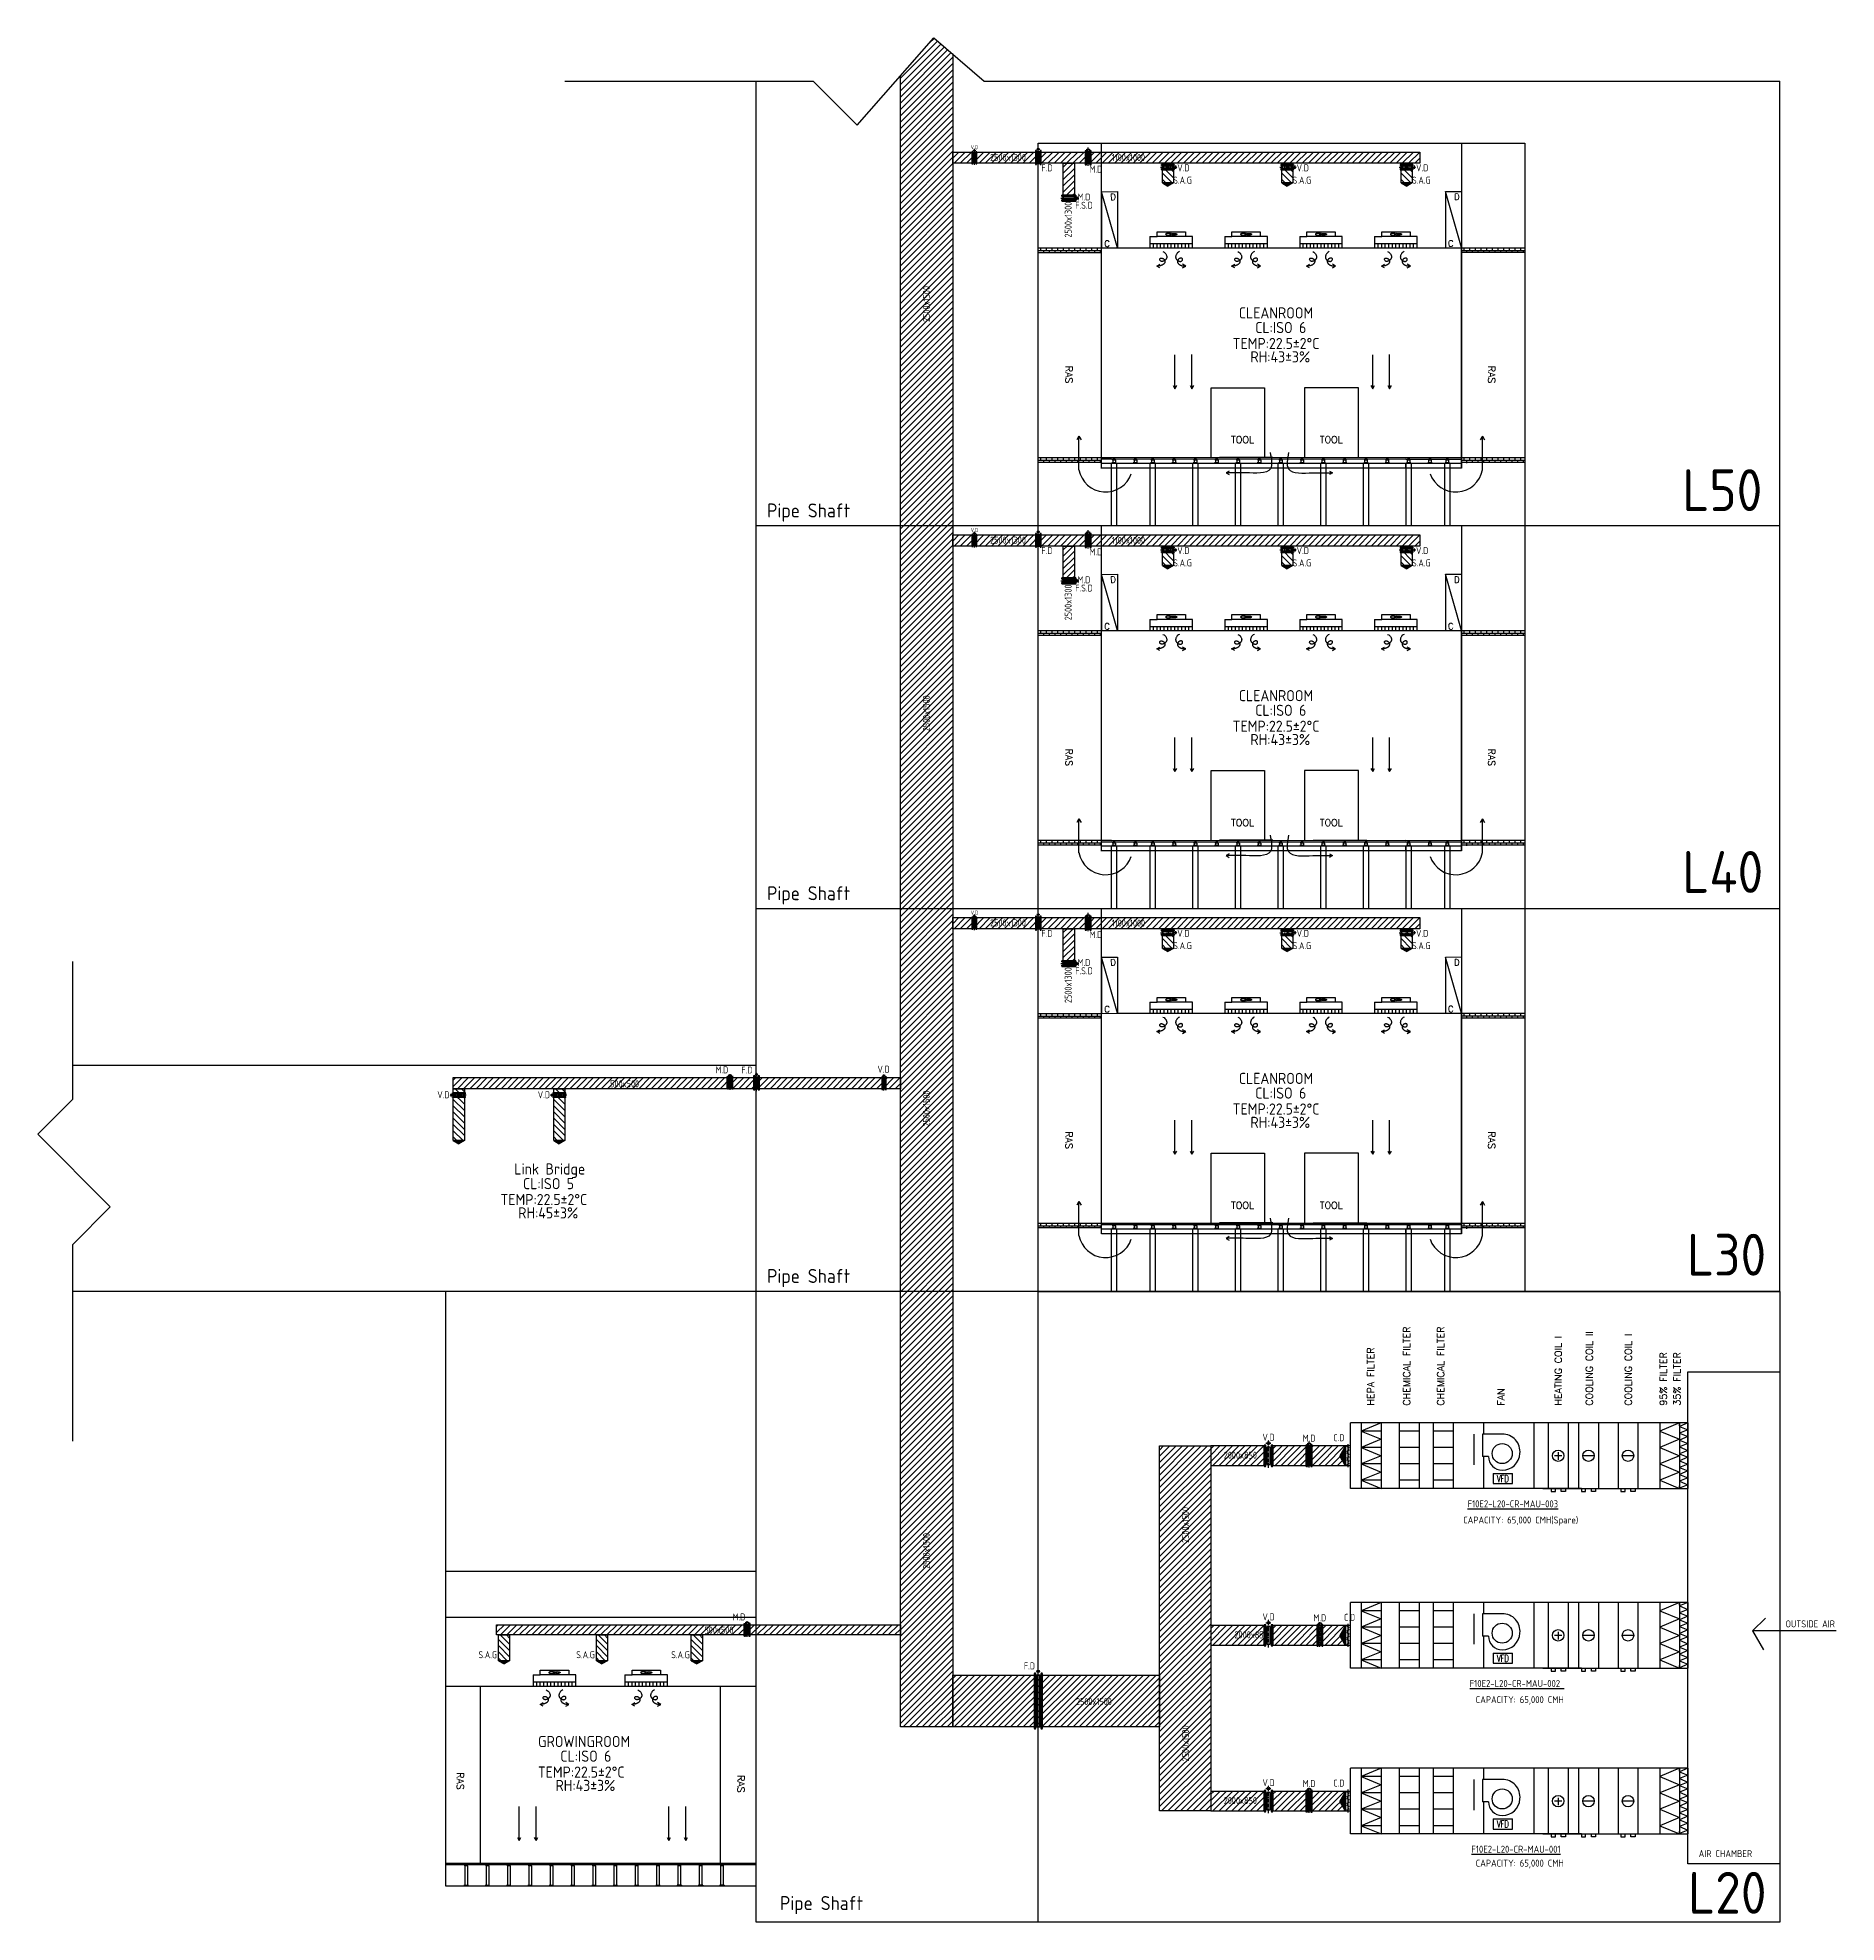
# Model space of a CAD drawing. Header units: millimetres. Extents: x 108 to 3316, y 96 to 2090.
# Drawn here: x 2148 to 2794, y 1128 to 1805 of the extents above; entities that cross this region are included whole.
import ezdxf
from ezdxf.enums import TextEntityAlignment as Align

# ---------------------------------------------------------------- set-up
doc = ezdxf.new("R2010")
doc.units = ezdxf.units.MM
doc.linetypes.add('CENTER', pattern=[2, 1.25, -0.25, 0.25, -0.25])
for name, color, linetype in [('A-DETL-01', 1, 'Continuous'), ('DETL-TXT', 4, 'Continuous'), ('M-CEQPM-MAU', 22, 'Continuous'), ('M-CMDUCT-LINE', 15, 'Continuous'), ('M-CMDUCT-TEXT', 3, 'Continuous'), ('M-EQPM-TXT', 4, 'Continuous'), ('M-FM-LINE3', 3, 'Continuous'), ('M-HVAC-CMDUCT', 150, 'Continuous'), ('M-HVAC-DAPR', 2, 'Continuous'), ('U-EX-TXT', 4, 'Continuous')]:
    doc.layers.add(name, color=color, linetype=linetype)
doc.styles.add('AA-TXT', font='isocp.shx', dxfattribs={"bigfont": 'chineset.shx'})
doc.styles.add('STDTEXT', font='simplex.shx', dxfattribs={"bigfont": 'china.shx'})

msp = doc.modelspace()

# ---------------------------------------------------------------- texts
at = {"layer": 'DETL-TXT', "color": 2, "ltscale": 0.1, "style": 'AA-TXT'}
for s, p in [('L50', (2738.46, 1634.85)), ('L40', (2738.46, 1497.83)), ('L30', (2740.17, 1360.47)), ('L20', (2740.57, 1131.48))]:
    msp.add_text(s, height=15, dxfattribs=at).set_placement(p)
at = {"layer": 'M-CEQPM-MAU', "color": 252, "style": 'STDTEXT'}
for s, p in [('D', (2534.2, 1747.57)), ('D', (2657.56, 1747.62)), ('C', (2532.02, 1730.81)), ('C', (2655.38, 1730.86)), ('D', (2534.2, 1610.21)), ('D', (2657.56, 1610.26)), ('C', (2532.02, 1593.44)), ('C', (2655.38, 1593.5)), ('D', (2534.2, 1472.85)), ('D', (2657.56, 1472.9)), ('C', (2532.02, 1456.08)), ('C', (2655.38, 1456.14))]:
    msp.add_text(s, height=2.25, rotation=1, dxfattribs=at).set_placement(p, align=Align.MIDDLE)
for p in [(2518.32, 1686.98), (2670.03, 1686.98), (2518.32, 1549.62), (2670.03, 1549.62), (2518.32, 1412.26), (2670.03, 1412.26), (2299.91, 1182.27), (2400.66, 1181.25)]:
    msp.add_text('RAS', height=2.5, rotation=270, dxfattribs=at).set_placement(p, align=Align.MIDDLE_LEFT)
for p in [(2576.51, 1660.41), (2608.36, 1660.41), (2576.51, 1523.05), (2608.36, 1523.05), (2576.51, 1385.69), (2608.36, 1385.69)]:
    msp.add_text('TOOL', height=2.5, dxfattribs=at).set_placement(p, align=Align.MIDDLE_LEFT)
at = {"layer": 'M-CEQPM-MAU', "color": 3, "ltscale": 0.1, "style": 'STDTEXT', "width": 0.7}
msp.add_text('VFD', height=2.5, dxfattribs=at).set_placement((2674.09, 1287.62), align=Align.MIDDLE)
at = {"layer": 'M-CEQPM-MAU', "ltscale": 0.1, "style": 'STDTEXT', "width": 0.7}
for p in [(2674.09, 1223.16), (2674.09, 1163.68)]:
    msp.add_text('VFD', height=2.5, dxfattribs=at).set_placement(p, align=Align.MIDDLE)
at = {"layer": 'M-CMDUCT-TEXT', "style": 'STDTEXT'}
for s, p in [('CHEMICAL FILTER', (2639.56, 1313.79)), ('CHEMICAL FILTER', (2651.79, 1313.79)), ('COOLING COIL II', (2705.16, 1313.79)), ('COOLING COIL I', (2719.1, 1313.79)), ('HEPA FILTER', (2626.67, 1313.79)), ('HEATING COIL I', (2693.93, 1313.79)), ('95% FILTER', (2731.66, 1313.79)), ('35% FILTER', (2736.62, 1313.79)), ('FAN', (2673.38, 1313.79))]:
    msp.add_text(s, height=2.5, rotation=90, dxfattribs=at).set_placement(p, align=Align.MIDDLE_LEFT)
at = {"layer": 'M-EQPM-TXT', "color": 3, "style": 'AA-TXT'}
for s, p in [('CLEANROOM', (2579.3, 1705.96)), ('CL:ISO 6', (2585.2, 1700.7)), ('TEMP:22.5%%P2%%DC', (2577.09, 1694.98)), ('RH:43%%P3%%%', (2583.46, 1690.19)), ('CLEANROOM', (2579.3, 1568.6)), ('CL:ISO 6', (2585.2, 1563.34)), ('TEMP:22.5%%P2%%DC', (2577.09, 1557.62)), ('RH:43%%P3%%%', (2583.46, 1552.83)), ('CLEANROOM', (2579.3, 1431.24)), ('CL:ISO 6', (2585.2, 1425.98)), ('TEMP:22.5%%P2%%DC', (2577.09, 1420.26)), ('RH:43%%P3%%%', (2583.46, 1415.47)), ('Link Bridge', (2319.26, 1398.74)), ('CL:ISO 5', (2322.41, 1393.48)), ('TEMP:22.5%%P2%%DC', (2314.3, 1387.76)), ('RH:45%%P3%%%', (2320.67, 1382.97)), ('GROWINGROOM', (2327.81, 1193.28)), ('TEMP:22.5%%P2%%DC', (2327.7, 1182.3)), ('CL:ISO 6', (2335.8, 1188.02)), ('RH:43%%P3%%%', (2334.06, 1177.51))]:
    msp.add_text(s, height=4, dxfattribs=at).set_placement(p, align=Align.MIDDLE_LEFT)
for s, height, p in [('Pipe Shaft', 5, (2410.02, 1632.56)), ('Pipe Shaft', 5, (2410.02, 1495.2)), ('Pipe Shaft', 5, (2410.02, 1357.84)), ('CAPACITY: 65,000 CMH(Spare)', 2.5, (2659.84, 1271.51)), ('OUTSIDE AIR ', 2.5, (2775.54, 1234.24)), ('CAPACITY: 65,000 CMH', 2.5, (2664.34, 1207.05)), ('CAPACITY: 65,000 CMH', 2.5, (2664.34, 1148.37)), ('AIR CHAMBER', 2.5, (2744.35, 1151.79)), ('Pipe Shaft', 5, (2414.65, 1132.8))]:
    msp.add_text(s, height=height, dxfattribs=at).set_placement(p)
at = {"layer": 'M-EQPM-TXT', "style": 'AA-TXT'}
for s, p in [('%%UF10E2-L20-CR-MAU-003', (2661.4, 1277.31)), ('%%UF10E2-L20-CR-MAU-002 ', (2662.17, 1212.85)), ('%%UF10E2-L20-CR-MAU-001', (2662.76, 1153.37))]:
    msp.add_text(s, height=2.5, dxfattribs=at).set_placement(p)
at = {"layer": 'U-EX-TXT', "style": 'AA-TXT', "width": 0.8}
for s, height, p in [('V.D', 1.438, (2484.42, 1765.43)), ('2500x1300', 2.5, (2496.47, 1761.76)), ('F.D', 2.5, (2510.43, 1758.01)), ('M.D', 2.5, (2528.01, 1757.54)), ('1100x1000', 2.5, (2539.71, 1761.7)), ('V.D', 2.5, (2559.43, 1758.02)), ('V.D', 2.5, (2602.27, 1758.02)), ('V.D', 2.5, (2645.12, 1758.02)), ('S.A.G', 2.5, (2559.11, 1753.59)), ('S.A.G', 2.5, (2601.95, 1753.59)), ('S.A.G', 2.5, (2644.79, 1753.59)), ('F.S.D', 2.5, (2523.74, 1744.58)), ('M.D', 2.5, (2523.74, 1747.55)), ('V.D', 1.438, (2484.42, 1628.07)), ('2500x1300', 2.5, (2496.47, 1624.4)), ('1100x1000', 2.5, (2539.71, 1624.34)), ('F.D', 2.5, (2510.43, 1620.65)), ('M.D', 2.5, (2528.01, 1620.18)), ('S.A.G', 2.5, (2559.11, 1616.23)), ('V.D', 2.5, (2559.43, 1620.66)), ('S.A.G', 2.5, (2601.95, 1616.23)), ('V.D', 2.5, (2602.27, 1620.66)), ('S.A.G', 2.5, (2644.79, 1616.23)), ('V.D', 2.5, (2645.12, 1620.66)), ('M.D', 2.5, (2523.74, 1610.18)), ('F.S.D', 2.5, (2523.74, 1607.22)), ('V.D', 1.438, (2484.42, 1490.71)), ('2500x1300', 2.5, (2496.47, 1487.04)), ('1100x1000', 2.5, (2539.71, 1486.98)), ('F.D', 2.5, (2510.43, 1483.29)), ('M.D', 2.5, (2528.01, 1482.82)), ('V.D', 2.5, (2559.43, 1483.3)), ('V.D', 2.5, (2602.27, 1483.3)), ('V.D', 2.5, (2645.12, 1483.3)), ('S.A.G', 2.5, (2559.11, 1478.87)), ('S.A.G', 2.5, (2601.95, 1478.87)), ('S.A.G', 2.5, (2644.79, 1478.87)), ('F.S.D', 2.5, (2523.74, 1469.86)), ('M.D', 2.5, (2523.74, 1472.82)), ('M.D', 2.5, (2393.79, 1434.32)), ('F.D', 2.5, (2402.75, 1434.25)), ('V.D', 2.5, (2451.83, 1434.53)), ('500x500', 2.5, (2358.88, 1429.28)), ('V.D', 2.5, (2293.85, 1425.38)), ('V.D', 2.5, (2329.9, 1425.38)), ('V.D', 2.5, (2589.99, 1302.46)), ('M.D', 2.5, (2604.52, 1302.12)), ('C.D', 2.5, (2615.21, 1302.3)), ('2000x850', 2.5, (2579.86, 1296.02)), ('M.D', 2.5, (2399.91, 1237.97)), ('V.D', 2.5, (2589.99, 1238)), ('M.D', 2.5, (2608.38, 1237.66)), ('C.D', 2.5, (2619.06, 1237.84)), ('500x500', 2.5, (2392.73, 1233.25)), ('2000x850', 2.5, (2583.71, 1231.57)), ('S.A.G', 2.5, (2309.74, 1224.41)), ('S.A.G', 2.5, (2344.85, 1224.41)), ('S.A.G', 2.5, (2378.93, 1224.41)), ('F.D', 2.5, (2504.16, 1220.4)), ('2500x1500', 2.5, (2527.31, 1207.59)), ('V.D', 2.5, (2589.99, 1178.52)), ('M.D', 2.5, (2604.52, 1178.18)), ('C.D', 2.5, (2615.21, 1178.36)), ('2000x850', 2.5, (2579.86, 1172.08))]:
    msp.add_text(s, height=height, dxfattribs=at).set_placement(p, align=Align.MIDDLE_CENTER)
for s, p in [('2500x1300', (2518.07, 1739.43)), ('2500x1500', (2467.17, 1709.16)), ('2500x1300', (2518.07, 1602.07)), ('2500x1500', (2467.17, 1562.26)), ('2500x1300', (2518.07, 1464.71)), ('2500x1500', (2467.17, 1420.43)), ('2500x1500', (2560.17, 1270.98)), ('2500x1500', (2467.17, 1261.67)), ('2500x1500', (2560.17, 1192.61))]:
    msp.add_text(s, height=2.5, rotation=90, dxfattribs=at).set_placement(p, align=Align.MIDDLE_CENTER)

# ---------------------------------------------------------------- hatches: boundary and pattern name
at = {"layer": 'M-CEQPM-MAU'}
h = msp.add_hatch(dxfattribs=at)
h.set_pattern_fill('AR-B88', color=252, scale=0.01)
h.set_pattern_definition([(360, (-38382.6473, -83016.2365), (1e-15, 2.032), []), (90, (-38382.6473, -83016.2365), (-1.016, 2.032), [2.032, -2.032])])
h.paths.add_polyline_path([(2530.08, 1729.28), (2507.33, 1729.28), (2507.33, 1727.67), (2530.08, 1727.67)])
h = msp.add_hatch(dxfattribs=at)
h.set_pattern_fill('AR-B88', color=252, scale=0.01)
h.set_pattern_definition([(360, (-38230.795, -83016.1842), (1e-15, 2.032), []), (90, (-38230.795, -83016.1842), (-1.016, 2.032), [2.032, -2.032])])
h.paths.add_polyline_path([(2681.94, 1729.33), (2659.18, 1729.33), (2659.18, 1727.72), (2681.94, 1727.72)])
h = msp.add_hatch(dxfattribs=at)
h.set_pattern_fill('AR-B88', color=252, scale=0.01)
h.set_pattern_definition([(360, (-38382.6473, -83091.4644), (1e-15, 2.032), []), (90, (-38382.6473, -83091.4644), (-1.016, 2.032), [2.032, -2.032])])
h.paths.add_polyline_path([(2530.08, 1654.05), (2507.33, 1654.05), (2507.33, 1652.44), (2530.08, 1652.44)])
h = msp.add_hatch(dxfattribs=at)
h.set_pattern_fill('AR-B88', color=252, scale=0.01)
h.set_pattern_definition([(360, (-38230.795, -83091.4786), (1e-15, 2.032), []), (90, (-38230.795, -83091.4786), (-1.016, 2.032), [2.032, -2.032])])
h.paths.add_polyline_path([(2681.94, 1654.04), (2659.18, 1654.04), (2659.18, 1652.43), (2681.94, 1652.43)])
h = msp.add_hatch(dxfattribs=at)
h.set_pattern_fill('AR-B88', color=252, scale=0.01)
h.set_pattern_definition([(360, (-38382.6473, -83153.597), (1e-15, 2.032), []), (90, (-38382.6473, -83153.5969), (-1.016, 2.032), [2.032, -2.032])])
h.paths.add_polyline_path([(2530.08, 1591.92), (2507.33, 1591.92), (2507.33, 1590.31), (2530.08, 1590.31)])
h = msp.add_hatch(dxfattribs=at)
h.set_pattern_fill('AR-B88', color=252, scale=0.01)
h.set_pattern_definition([(360, (-38230.795, -83153.5446), (1e-15, 2.032), []), (90, (-38230.795, -83153.5446), (-1.016, 2.032), [2.032, -2.032])])
h.paths.add_polyline_path([(2681.94, 1591.97), (2659.18, 1591.97), (2659.18, 1590.36), (2681.94, 1590.36)])
h = msp.add_hatch(dxfattribs=at)
h.set_pattern_fill('AR-B88', color=252, scale=0.01)
h.set_pattern_definition([(360, (-38382.6473, -83228.8248), (1e-15, 2.032), []), (90, (-38382.6473, -83228.8248), (-1.016, 2.032), [2.032, -2.032])])
h.paths.add_polyline_path([(2530.08, 1516.69), (2507.33, 1516.69), (2507.33, 1515.08), (2530.08, 1515.08)])
h = msp.add_hatch(dxfattribs=at)
h.set_pattern_fill('AR-B88', color=252, scale=0.01)
h.set_pattern_definition([(360, (-38230.795, -83228.839), (1e-15, 2.032), []), (90, (-38230.795, -83228.839), (-1.016, 2.032), [2.032, -2.032])])
h.paths.add_polyline_path([(2681.94, 1516.68), (2659.18, 1516.68), (2659.18, 1515.07), (2681.94, 1515.07)])
h = msp.add_hatch(dxfattribs=at)
h.set_pattern_fill('AR-B88', color=252, scale=0.01)
h.set_pattern_definition([(360, (-38382.6473, -83290.9573), (1e-15, 2.032), []), (90, (-38382.6473, -83290.9573), (-1.016, 2.032), [2.032, -2.032])])
h.paths.add_polyline_path([(2530.08, 1454.56), (2507.33, 1454.56), (2507.33, 1452.95), (2530.08, 1452.95)])
h = msp.add_hatch(dxfattribs=at)
h.set_pattern_fill('AR-B88', color=252, scale=0.01)
h.set_pattern_definition([(360, (-38230.795, -83290.905), (1e-15, 2.032), []), (90, (-38230.795, -83290.905), (-1.016, 2.032), [2.032, -2.032])])
h.paths.add_polyline_path([(2681.94, 1454.61), (2659.18, 1454.61), (2659.18, 1453), (2681.94, 1453)])
h = msp.add_hatch(dxfattribs=at)
h.set_pattern_fill('AR-B88', color=252, scale=0.01)
h.set_pattern_definition([(360, (-38382.6473, -83366.1852), (1e-15, 2.032), []), (90, (-38382.6473, -83366.1852), (-1.016, 2.032), [2.032, -2.032])])
h.paths.add_polyline_path([(2530.08, 1379.33), (2507.33, 1379.33), (2507.33, 1377.72), (2530.08, 1377.72)])
h = msp.add_hatch(dxfattribs=at)
h.set_pattern_fill('AR-B88', color=252, scale=0.01)
h.set_pattern_definition([(360, (-38230.795, -83366.1994), (1e-15, 2.032), []), (90, (-38230.795, -83366.1994), (-1.016, 2.032), [2.032, -2.032])])
h.paths.add_polyline_path([(2681.94, 1379.32), (2659.18, 1379.32), (2659.18, 1377.71), (2681.94, 1377.71)])
at = {"layer": 'M-CMDUCT-LINE'}
h = msp.add_hatch(dxfattribs=at)
h.set_pattern_fill('ANSI31', color=256, scale=0.5, style=0)
h.set_pattern_definition([(45, (-38596.6318, -80968.6413), (-1.122532015, 1.122532015), [])])
h.paths.add_polyline_path([(2457.85, 1198.5), (2476.65, 1198.5), (2476.65, 1798.89), (2469.91, 1804.72), (2457.85, 1790.95)])
h = msp.add_hatch(dxfattribs=at)
h.set_pattern_fill('ANSI31', color=256, scale=0.5, style=0)
h.set_pattern_definition([(45, (3357.5911, 1587.201), (-1.122532, 1.122532), [])])
h.paths.add_polyline_path([(2476.65, 1763.65), (2524.39, 1763.65), (2524.39, 1759.65), (2476.65, 1759.65)])
h = msp.add_hatch(dxfattribs=at)
h.set_pattern_fill('ANSI31', color=256, scale=0.5, style=0)
h.set_pattern_definition([(45, (-5e-13, 274.7208), (-1.122532, 1.122532), [])])
h.paths.add_polyline_path([(2520.3, 1759.65), (2516.3, 1759.65), (2516.3, 1748.18), (2520.3, 1748.18)])
h = msp.add_hatch(dxfattribs=at)
h.set_pattern_fill('ANSI31', color=256, scale=0.5, style=0)
h.set_pattern_definition([(45, (3363.5603, 1587.201), (-1.122532, 1.122532), [])])
h.paths.add_polyline_path([(2526.27, 1763.65), (2644.28, 1763.65), (2644.28, 1759.65), (2526.27, 1759.65)])
h = msp.add_hatch(dxfattribs=at)
h.set_pattern_fill('ANSI31', color=256, scale=0.5, angle=-90, style=0)
h.set_pattern_definition([(315, (2379.4241, 925.0342), (1.122532, 1.122532), [])])
h.paths.add_polyline_path([(2555.88, 1759.65), (2555.88, 1752.62), (2551.88, 1752.62), (2551.88, 1759.65)])
h = msp.add_hatch(dxfattribs=at)
h.set_pattern_fill('ANSI31', color=256, scale=0.5, angle=-90, style=0)
h.set_pattern_definition([(315, (2422.2649, 925.0342), (1.122532, 1.122532), [])])
h.paths.add_polyline_path([(2598.72, 1759.65), (2598.72, 1752.62), (2594.72, 1752.62), (2594.72, 1759.65)])
h = msp.add_hatch(dxfattribs=at)
h.set_pattern_fill('ANSI31', color=256, scale=0.5, angle=-90, style=0)
h.set_pattern_definition([(315, (2465.1057, 925.0342), (1.122532, 1.122532), [])])
h.paths.add_polyline_path([(2641.56, 1759.65), (2641.56, 1752.62), (2637.56, 1752.62), (2637.56, 1759.65)])
h = msp.add_hatch(dxfattribs=at)
h.set_pattern_fill('ANSI31', color=256, scale=0.5, style=0)
h.set_pattern_definition([(45, (3357.5911, 1449.8405), (-1.122532, 1.122532), [])])
h.paths.add_polyline_path([(2476.65, 1626.29), (2524.39, 1626.29), (2524.39, 1622.29), (2476.65, 1622.29)])
h = msp.add_hatch(dxfattribs=at)
h.set_pattern_fill('ANSI31', color=256, scale=0.5, style=0)
h.set_pattern_definition([(45, (3363.5603, 1449.8405), (-1.122532, 1.122532), [])])
h.paths.add_polyline_path([(2526.27, 1626.29), (2644.28, 1626.29), (2644.28, 1622.29), (2526.27, 1622.29)])
h = msp.add_hatch(dxfattribs=at)
h.set_pattern_fill('ANSI31', color=256, scale=0.5, style=0)
h.set_pattern_definition([(45, (-5e-13, 137.3604), (-1.122532, 1.122532), [])])
h.paths.add_polyline_path([(2520.3, 1622.29), (2516.3, 1622.29), (2516.3, 1610.82), (2520.3, 1610.82)])
h = msp.add_hatch(dxfattribs=at)
h.set_pattern_fill('ANSI31', color=256, scale=0.5, angle=-90, style=0)
h.set_pattern_definition([(315, (2379.4241, 787.6738), (1.122532, 1.122532), [])])
h.paths.add_polyline_path([(2555.88, 1622.29), (2555.88, 1615.26), (2551.88, 1615.26), (2551.88, 1622.29)])
h = msp.add_hatch(dxfattribs=at)
h.set_pattern_fill('ANSI31', color=256, scale=0.5, angle=-90, style=0)
h.set_pattern_definition([(315, (2422.2649, 787.6738), (1.122532, 1.122532), [])])
h.paths.add_polyline_path([(2598.72, 1622.29), (2598.72, 1615.26), (2594.72, 1615.26), (2594.72, 1622.29)])
h = msp.add_hatch(dxfattribs=at)
h.set_pattern_fill('ANSI31', color=256, scale=0.5, angle=-90, style=0)
h.set_pattern_definition([(315, (2465.1057, 787.6738), (1.122532, 1.122532), [])])
h.paths.add_polyline_path([(2641.56, 1622.29), (2641.56, 1615.26), (2637.56, 1615.26), (2637.56, 1622.29)])
h = msp.add_hatch(dxfattribs=at)
h.set_pattern_fill('ANSI31', color=256, scale=0.5, style=0)
h.set_pattern_definition([(45, (3357.5911, 1312.4801), (-1.122532, 1.122532), [])])
h.paths.add_polyline_path([(2476.65, 1488.93), (2524.39, 1488.93), (2524.39, 1484.93), (2476.65, 1484.93)])
h = msp.add_hatch(dxfattribs=at)
h.set_pattern_fill('ANSI31', color=256, scale=0.5, style=0)
h.set_pattern_definition([(45, (3363.5603, 1312.4801), (-1.122532, 1.122532), [])])
h.paths.add_polyline_path([(2526.27, 1488.93), (2644.28, 1488.93), (2644.28, 1484.93), (2526.27, 1484.93)])
h = msp.add_hatch(dxfattribs=at)
h.set_pattern_fill('ANSI31', color=256, scale=0.5, angle=-5e-14, style=0)
h.paths.add_polyline_path([(2520.3, 1484.93), (2516.3, 1484.93), (2516.3, 1473.46), (2520.3, 1473.46)])
h = msp.add_hatch(dxfattribs=at)
h.set_pattern_fill('ANSI31', color=256, scale=0.5, angle=-90, style=0)
h.set_pattern_definition([(315, (2379.4241, 650.3134), (1.122532, 1.122532), [])])
h.paths.add_polyline_path([(2555.88, 1484.93), (2555.88, 1477.9), (2551.88, 1477.9), (2551.88, 1484.93)])
h = msp.add_hatch(dxfattribs=at)
h.set_pattern_fill('ANSI31', color=256, scale=0.5, angle=-90, style=0)
h.set_pattern_definition([(315, (2422.2649, 650.3134), (1.122532, 1.122532), [])])
h.paths.add_polyline_path([(2598.72, 1484.93), (2598.72, 1477.9), (2594.72, 1477.9), (2594.72, 1484.93)])
h = msp.add_hatch(dxfattribs=at)
h.set_pattern_fill('ANSI31', color=256, scale=0.5, angle=-90, style=0)
h.set_pattern_definition([(315, (2465.1057, 650.3134), (1.122532, 1.122532), [])])
h.paths.add_polyline_path([(2641.56, 1484.93), (2641.56, 1477.9), (2637.56, 1477.9), (2637.56, 1484.93)])
h = msp.add_hatch(dxfattribs=at)
h.set_pattern_fill('ANSI31', color=256, scale=0.5, angle=-180, style=0)
h.set_pattern_definition([(225, (1550.3347, 1603.9862), (1.122532, -1.122532), [])])
h.paths.add_polyline_path([(2457.85, 1427.53), (2297.39, 1427.53), (2297.39, 1431.53), (2457.85, 1431.53)])
h = msp.add_hatch(dxfattribs=at)
h.set_pattern_fill('ANSI31', color=256, scale=0.5, angle=-90, style=0)
h.set_pattern_definition([(315, (2124.9336, 581.3779), (1.122532, 1.122532), [])])
h.paths.add_polyline_path([(2301.39, 1427.53), (2301.39, 1408.97), (2297.39, 1408.97), (2297.39, 1427.53)])
h = msp.add_hatch(dxfattribs=at)
h.set_pattern_fill('ANSI31', color=256, scale=0.5, angle=-90, style=0)
h.set_pattern_definition([(315, (2160.9866, 581.3779), (1.122532, 1.122532), [])])
h.paths.add_polyline_path([(2337.44, 1427.53), (2337.44, 1408.97), (2333.44, 1408.97), (2333.44, 1427.53)])
h = msp.add_hatch(dxfattribs=at)
h.set_pattern_fill('ANSI31', color=256, scale=0.5, style=0)
h.set_pattern_definition([(45, (-38504.046, -81160.5117), (-1.122532015, 1.122532015), [])])
h.paths.add_polyline_path([(2569.23, 1299.33), (2569.23, 1168.39), (2550.86, 1168.39), (2550.86, 1299.33)])
h = msp.add_hatch(dxfattribs=at)
h.set_pattern_fill('ANSI31', color=256, scale=0.5, style=0)
h.set_pattern_definition([(45, (3266.4259, 1119.877), (-1.122532, 1.122532), [])])
h.paths.add_polyline_path([(2588.38, 1299.33), (2569.23, 1299.33), (2569.23, 1292.33), (2588.38, 1292.33)])
h = msp.add_hatch(dxfattribs=at)
h.set_pattern_fill('ANSI31', color=256, scale=0.5, style=0)
h.set_pattern_definition([(45, (3288.6865, 1119.877), (-1.122532, 1.122532), [])])
h.paths.add_polyline_path([(2617.59, 1299.33), (2591.49, 1299.33), (2591.49, 1292.33), (2617.59, 1292.33)])
h = msp.add_hatch(dxfattribs=at)
h.set_pattern_fill('ANSI31', color=256, scale=0.5, style=0)
h.set_pattern_definition([(45, (3129.7774, 1068.1318), (-1.122532, 1.122532), [])])
h.paths.add_polyline_path([(2312.91, 1235.18), (2457.85, 1235.18), (2457.85, 1231.51), (2312.91, 1231.51)])
h = msp.add_hatch(dxfattribs=at)
h.set_pattern_fill('ANSI31', color=256, scale=0.5, angle=-90, style=0)
h.set_pattern_definition([(315, (2141.1669, 385.3499), (1.122532, 1.122532), [])])
h.paths.add_polyline_path([(2317.62, 1231.51), (2317.62, 1222.26), (2313.62, 1222.26), (2313.62, 1231.51)])
h = msp.add_hatch(dxfattribs=at)
h.set_pattern_fill('ANSI31', color=256, scale=0.5, angle=-90, style=0)
h.set_pattern_definition([(315, (2176.2773, 385.3499), (1.122532, 1.122532), [])])
h.paths.add_polyline_path([(2352.73, 1231.51), (2352.73, 1222.26), (2348.73, 1222.26), (2348.73, 1231.51)])
h = msp.add_hatch(dxfattribs=at)
h.set_pattern_fill('ANSI31', color=256, scale=0.5, angle=-90, style=0)
h.set_pattern_definition([(315, (2210.3603, 385.3499), (1.122532, 1.122532), [])])
h.paths.add_polyline_path([(2386.81, 1231.51), (2386.81, 1222.26), (2382.81, 1222.26), (2382.81, 1231.51)])
h = msp.add_hatch(dxfattribs=at)
h.set_pattern_fill('ANSI31', color=256, scale=0.5, style=0)
h.set_pattern_definition([(45, (3266.4259, 1055.4207), (-1.122532, 1.122532), [])])
h.paths.add_polyline_path([(2588.38, 1234.87), (2569.23, 1234.87), (2569.23, 1227.87), (2588.38, 1227.87)])
h = msp.add_hatch(dxfattribs=at)
h.set_pattern_fill('ANSI31', color=256, scale=0.5, style=0)
h.set_pattern_definition([(45, (3288.6865, 1055.4207), (-1.122532, 1.122532), [])])
h.paths.add_polyline_path([(2617.59, 1234.87), (2591.49, 1234.87), (2591.49, 1227.87), (2617.59, 1227.87)])
h = msp.add_hatch(dxfattribs=at)
h.set_pattern_fill('ANSI31', color=256, scale=0.5, style=0)
h.set_pattern_definition([(45, (3265.6063, 1026.0496), (-1.122532, 1.122532), [])])
h.paths.add_polyline_path([(2476.65, 1217.1), (2550.86, 1217.1), (2550.86, 1198.5), (2476.65, 1198.5)])
h = msp.add_hatch(dxfattribs=at)
h.set_pattern_fill('ANSI31', color=256, scale=0.5, style=0)
h.set_pattern_definition([(45, (3266.4259, 995.9376), (-1.122532, 1.122532), [])])
h.paths.add_polyline_path([(2588.38, 1175.39), (2569.23, 1175.39), (2569.23, 1168.39), (2588.38, 1168.39)])
h = msp.add_hatch(dxfattribs=at)
h.set_pattern_fill('ANSI31', color=256, scale=0.5, style=0)
h.set_pattern_definition([(45, (3288.6865, 995.9376), (-1.122532, 1.122532), [])])
h.paths.add_polyline_path([(2617.59, 1175.39), (2591.49, 1175.39), (2591.49, 1168.39), (2617.59, 1168.39)])
at = {"layer": 'M-FM-LINE3', "linetype": 'Continuous'}
h = msp.add_hatch(color=256, dxfattribs=at)
edge = h.paths.add_edge_path()
edge.add_arc((2507.33, 1764.73), 0.333, 0, 360)
h = msp.add_hatch(color=256, dxfattribs=at)
edge = h.paths.add_edge_path()
edge.add_arc((2507.33, 1627.37), 0.333, 0, 360)
h = msp.add_hatch(color=256, dxfattribs=at)
edge = h.paths.add_edge_path()
edge.add_arc((2507.33, 1490.01), 0.333, 0, 360)
h = msp.add_hatch(color=256, dxfattribs=at)
edge = h.paths.add_edge_path()
edge.add_arc((2406.2, 1432.66), 0.333, 0, 360)
h = msp.add_hatch(color=256, dxfattribs=at)
edge = h.paths.add_edge_path()
edge.add_arc((2507.33, 1218.46), 0.472, 0, 360)
at = {"layer": 'M-HVAC-CMDUCT'}
for points in [[(2555.88, 1752.62), (2551.88, 1752.62), (2553.88, 1751.47)], [(2598.72, 1752.62), (2594.72, 1752.62), (2596.72, 1751.47)], [(2641.56, 1752.62), (2637.56, 1752.62), (2639.56, 1751.47)], [(2555.88, 1615.26), (2551.88, 1615.26), (2553.88, 1614.11)], [(2598.72, 1615.26), (2594.72, 1615.26), (2596.72, 1614.11)], [(2641.56, 1615.26), (2637.56, 1615.26), (2639.56, 1614.11)], [(2555.88, 1477.9), (2551.88, 1477.9), (2553.88, 1476.75)], [(2598.72, 1477.9), (2594.72, 1477.9), (2596.72, 1476.75)], [(2641.56, 1477.9), (2637.56, 1477.9), (2639.56, 1476.75)], [(2301.39, 1408.97), (2297.39, 1408.97), (2299.39, 1407.81)], [(2337.44, 1408.97), (2333.44, 1408.97), (2335.44, 1407.81)], [(2617.59, 1292.33), (2615.57, 1295.83), (2617.59, 1299.33)], [(2617.59, 1227.87), (2615.57, 1231.37), (2617.59, 1234.87)], [(2317.62, 1222.26), (2313.62, 1222.26), (2315.62, 1221.1)], [(2352.73, 1222.26), (2348.73, 1222.26), (2350.73, 1221.1)], [(2386.81, 1222.26), (2382.81, 1222.26), (2384.81, 1221.1)], [(2617.59, 1168.39), (2615.57, 1171.89), (2617.59, 1175.39)]]:
    msp.add_hatch(color=256, dxfattribs=at).paths.add_polyline_path(points)
at = {"layer": 'M-HVAC-CMDUCT', "ltscale": 0.1}
for points in [[(2617.59, 1292.33), (2615.57, 1295.83), (2617.59, 1299.33)], [(2617.59, 1227.87), (2615.57, 1231.37), (2617.59, 1234.87)], [(2617.59, 1168.39), (2615.57, 1171.89), (2617.59, 1175.39)]]:
    msp.add_hatch(color=256, dxfattribs=at).paths.add_polyline_path(points)

# ---------------------------------------------------------------- linework, layer by layer
at = {"color": 252}
for points in [[(2507.33, 1729.28), (2530.08, 1729.28)], [(2507.33, 1727.67), (2530.08, 1727.67)], [(2659.18, 1729.33), (2681.94, 1729.33)], [(2659.18, 1727.72), (2681.94, 1727.72)], [(2507.33, 1654.05), (2530.08, 1654.05)], [(2507.33, 1652.44), (2530.08, 1652.44)], [(2659.18, 1654.04), (2681.94, 1654.04)], [(2659.18, 1652.43), (2681.94, 1652.43)], [(2507.33, 1591.92), (2530.08, 1591.92)], [(2507.33, 1590.31), (2530.08, 1590.31)], [(2659.18, 1591.97), (2681.94, 1591.97)], [(2659.18, 1590.36), (2681.94, 1590.36)], [(2507.33, 1516.69), (2530.08, 1516.69)], [(2507.33, 1515.08), (2530.08, 1515.08)], [(2659.18, 1516.68), (2681.94, 1516.68)], [(2659.18, 1515.07), (2681.94, 1515.07)], [(2507.33, 1454.56), (2530.08, 1454.56)], [(2659.18, 1454.61), (2681.94, 1454.61)], [(2507.33, 1452.95), (2530.08, 1452.95)], [(2659.18, 1453), (2681.94, 1453)], [(2507.33, 1379.33), (2530.08, 1379.33)], [(2507.33, 1377.72), (2530.08, 1377.72)], [(2659.18, 1379.32), (2681.94, 1379.32)], [(2659.18, 1377.71), (2681.94, 1377.71)]]:
    msp.add_lwpolyline(points, dxfattribs=at)
at = {"layer": 'A-DETL-01', "color": 252}
msp.add_line((2500.6, 1789.14), (2773.52, 1789.14), dxfattribs=at)
at = {"layer": 'A-DETL-01', "color": 252, "linetype": 'Continuous'}
for p, q in [((2659.18, 1766.86), (2659.18, 1650.21)), ((2681.94, 1766.86), (2681.94, 1629.5)), ((2659.18, 1629.5), (2659.18, 1512.85)), ((2681.94, 1629.5), (2681.94, 1492.14)), ((2659.18, 1492.14), (2659.18, 1375.49)), ((2681.94, 1492.14), (2681.94, 1354.78)), ((2294.6, 1354.78), (2294.6, 1141.51))]:
    msp.add_line(p, q, dxfattribs=at)
at = {"layer": 'A-DETL-01', "color": 252}
for points in [[(2337.44, 1789.14), (2426.54, 1789.14), (2442.39, 1773.3), (2469.91, 1804.72), (2487.93, 1789.14), (2566.21, 1789.14)], [(2406.14, 1128.39), (2406.14, 1789.14)], [(2773.52, 1354.78), (2773.52, 1789.14)], [(2507.33, 1766.86), (2681.94, 1766.86)], [(2160.77, 1435.96), (2406.14, 1435.96)], [(2763.67, 1232.98), (2768.28, 1237.59)], [(2793.75, 1232.98), (2763.67, 1232.98), (2767.58, 1226.2)], [(2773.52, 1128.39), (2406.14, 1128.39)]]:
    msp.add_lwpolyline(points, dxfattribs=at)
for points in [[(2507.33, 1354.78), (2773.52, 1354.78), (2773.52, 1128.39), (2507.33, 1128.39)], [(2740.52, 1325.93), (2773.52, 1325.93), (2773.52, 1149.32), (2740.52, 1149.32)]]:
    msp.add_lwpolyline(points, close=True, dxfattribs=at)
at = {"layer": 'M-CEQPM-MAU', "color": 252, "ltscale": 0.1}
for p, q in [((2530.08, 1650.16), (2530.08, 1766.86)), ((2547.4, 1733.33), (2549.95, 1733.33)), ((2547.4, 1733.33), (2547.4, 1729.33)), ((2549.95, 1733.33), (2549.95, 1735.03)), ((2549.95, 1735.03), (2560.15, 1735.03)), ((2560.15, 1733.33), (2549.95, 1733.33)), ((2560.15, 1735.03), (2560.15, 1733.33)), ((2562.7, 1733.33), (2560.15, 1733.33)), ((2562.7, 1729.33), (2562.7, 1733.33)), ((2574.28, 1733.33), (2576.83, 1733.33)), ((2574.28, 1733.33), (2574.28, 1729.33)), ((2576.83, 1733.33), (2576.83, 1735.03)), ((2576.83, 1735.03), (2587.03, 1735.03)), ((2587.03, 1733.33), (2576.83, 1733.33)), ((2587.03, 1735.03), (2587.03, 1733.33)), ((2589.58, 1733.33), (2587.03, 1733.33)), ((2589.58, 1729.33), (2589.58, 1733.33)), ((2601.16, 1733.33), (2603.71, 1733.33)), ((2601.16, 1733.33), (2601.16, 1729.33)), ((2603.71, 1733.33), (2603.71, 1735.03)), ((2603.71, 1735.03), (2613.91, 1735.03)), ((2613.91, 1733.33), (2603.71, 1733.33)), ((2613.91, 1735.03), (2613.91, 1733.33)), ((2616.46, 1733.33), (2613.91, 1733.33)), ((2616.46, 1729.33), (2616.46, 1733.33)), ((2628.04, 1733.33), (2630.59, 1733.33)), ((2628.04, 1733.33), (2628.04, 1729.33)), ((2630.59, 1733.33), (2630.59, 1735.03)), ((2630.59, 1735.03), (2640.79, 1735.03)), ((2640.79, 1733.33), (2630.59, 1733.33)), ((2640.79, 1735.03), (2640.79, 1733.33)), ((2643.34, 1733.33), (2640.79, 1733.33)), ((2643.34, 1729.33), (2643.34, 1733.33)), ((2535.82, 1729.33), (2659.18, 1729.33)), ((2547.4, 1730.83), (2562.7, 1730.83)), ((2547.4, 1729.33), (2562.7, 1729.33)), ((2548.68, 1729.33), (2548.68, 1730.83)), ((2549.95, 1729.33), (2549.95, 1730.83)), ((2551.23, 1729.33), (2551.23, 1730.83)), ((2552.5, 1729.33), (2552.5, 1730.83)), ((2553.78, 1729.33), (2553.78, 1730.83)), ((2555.05, 1729.33), (2555.05, 1730.83)), ((2556.33, 1729.33), (2556.33, 1730.83)), ((2557.6, 1729.33), (2557.6, 1730.83)), ((2558.88, 1729.33), (2558.88, 1730.83)), ((2560.15, 1729.33), (2560.15, 1730.83)), ((2561.43, 1729.33), (2561.43, 1730.83)), ((2574.28, 1730.83), (2589.58, 1730.83)), ((2574.28, 1729.33), (2589.58, 1729.33)), ((2575.56, 1729.33), (2575.56, 1730.83)), ((2576.83, 1729.33), (2576.83, 1730.83)), ((2578.11, 1729.33), (2578.11, 1730.83)), ((2579.38, 1729.33), (2579.38, 1730.83)), ((2580.66, 1729.33), (2580.66, 1730.83)), ((2581.93, 1729.33), (2581.93, 1730.83)), ((2583.21, 1729.33), (2583.21, 1730.83)), ((2584.48, 1729.33), (2584.48, 1730.83)), ((2585.76, 1729.33), (2585.76, 1730.83)), ((2587.03, 1729.33), (2587.03, 1730.83)), ((2588.31, 1729.33), (2588.31, 1730.83)), ((2601.16, 1730.83), (2616.46, 1730.83)), ((2601.16, 1729.33), (2616.46, 1729.33)), ((2602.44, 1729.33), (2602.44, 1730.83)), ((2603.71, 1729.33), (2603.71, 1730.83)), ((2604.99, 1729.33), (2604.99, 1730.83)), ((2606.26, 1729.33), (2606.26, 1730.83)), ((2607.54, 1729.33), (2607.54, 1730.83)), ((2608.81, 1729.33), (2608.81, 1730.83)), ((2610.09, 1729.33), (2610.09, 1730.83)), ((2611.36, 1729.33), (2611.36, 1730.83)), ((2612.64, 1729.33), (2612.64, 1730.83)), ((2613.91, 1729.33), (2613.91, 1730.83)), ((2615.19, 1729.33), (2615.19, 1730.83)), ((2628.04, 1730.83), (2643.34, 1730.83)), ((2628.04, 1729.33), (2643.34, 1729.33)), ((2629.31, 1729.33), (2629.31, 1730.83)), ((2630.59, 1729.33), (2630.59, 1730.83)), ((2631.86, 1729.33), (2631.86, 1730.83)), ((2633.14, 1729.33), (2633.14, 1730.83)), ((2634.41, 1729.33), (2634.41, 1730.83)), ((2635.69, 1729.33), (2635.69, 1730.83)), ((2636.96, 1729.33), (2636.96, 1730.83)), ((2638.24, 1729.33), (2638.24, 1730.83)), ((2639.51, 1729.33), (2639.51, 1730.83)), ((2640.79, 1729.33), (2640.79, 1730.83)), ((2642.06, 1729.33), (2642.06, 1730.83)), ((2659.18, 1650.21), (2659.18, 1729.33)), ((2530.08, 1654.05), (2533.6, 1654.05)), ((2533.6, 1653.42), (2530.08, 1653.41)), ((2533.6, 1654.03), (2639.3, 1654.05)), ((2639.3, 1653.42), (2533.6, 1653.4)), ((2535.34, 1652.14), (2533.74, 1652.14)), ((2533.74, 1652.14), (2533.74, 1652.01)), ((2535.34, 1652.01), (2533.74, 1652.01)), ((2534.06, 1653.07), (2534.06, 1652.22)), ((2535.02, 1653.07), (2534.06, 1653.07)), ((2534.06, 1652.22), (2535.02, 1652.22)), ((2534.98, 1653.2), (2534.1, 1653.2)), ((2534.1, 1653.07), (2534.1, 1653.2)), ((2534.11, 1652.22), (2534.11, 1652.15)), ((2534.12, 1653.53), (2534.2, 1653.53)), ((2534.12, 1653.53), (2534.12, 1653.2)), ((2534.2, 1653.53), (2534.2, 1653.47)), ((2534.49, 1653.47), (2534.2, 1653.47)), ((2534.54, 1654.1), (2534.44, 1653.47)), ((2534.49, 1653.53), (2534.47, 1653.2)), ((2534.59, 1653.53), (2534.49, 1653.53)), ((2534.54, 1654.1), (2534.64, 1653.47)), ((2534.59, 1653.53), (2534.6, 1653.2)), ((2534.87, 1653.47), (2534.59, 1653.47)), ((2534.87, 1653.53), (2534.87, 1653.47)), ((2534.95, 1653.53), (2534.87, 1653.53)), ((2534.95, 1653.53), (2534.95, 1653.2)), ((2534.97, 1652.22), (2534.97, 1652.14)), ((2534.98, 1653.07), (2534.98, 1653.2)), ((2535.02, 1653.07), (2535.02, 1652.22)), ((2535.34, 1652.14), (2535.34, 1652.01)), ((2542.99, 1652.14), (2541.39, 1652.14)), ((2541.39, 1652.14), (2541.39, 1652.01)), ((2542.99, 1652.01), (2541.39, 1652.01)), ((2541.71, 1653.07), (2541.71, 1652.22)), ((2542.67, 1653.07), (2541.71, 1653.07)), ((2541.71, 1652.22), (2542.67, 1652.22)), ((2542.63, 1653.2), (2541.75, 1653.2)), ((2541.75, 1653.07), (2541.75, 1653.2)), ((2541.76, 1652.22), (2541.76, 1652.15)), ((2541.77, 1653.53), (2541.85, 1653.53)), ((2541.77, 1653.53), (2541.77, 1653.2)), ((2541.85, 1653.53), (2541.85, 1653.47)), ((2542.14, 1653.47), (2541.85, 1653.47)), ((2542.19, 1654.1), (2542.09, 1653.47)), ((2542.14, 1653.53), (2542.12, 1653.2)), ((2542.24, 1653.53), (2542.14, 1653.53)), ((2542.19, 1654.1), (2542.29, 1653.47)), ((2542.24, 1653.53), (2542.25, 1653.2)), ((2542.52, 1653.47), (2542.24, 1653.47)), ((2542.52, 1653.53), (2542.52, 1653.47)), ((2542.6, 1653.53), (2542.52, 1653.53)), ((2542.6, 1653.53), (2542.6, 1653.2)), ((2542.62, 1652.22), (2542.62, 1652.14)), ((2542.63, 1653.07), (2542.63, 1653.2)), ((2542.67, 1653.07), (2542.67, 1652.22)), ((2542.99, 1652.14), (2542.99, 1652.01)), ((2549.24, 1652.14), (2547.64, 1652.14)), ((2547.64, 1652.14), (2547.64, 1652.01)), ((2549.24, 1652.01), (2547.64, 1652.01)), ((2547.96, 1653.07), (2547.96, 1652.22)), ((2548.92, 1653.07), (2547.96, 1653.07)), ((2547.96, 1652.22), (2548.92, 1652.22)), ((2548.88, 1653.2), (2548, 1653.2)), ((2548, 1653.07), (2548, 1653.2)), ((2548.01, 1652.22), (2548.01, 1652.15)), ((2548.02, 1653.53), (2548.1, 1653.53)), ((2548.02, 1653.53), (2548.02, 1653.2)), ((2548.1, 1653.53), (2548.1, 1653.47)), ((2548.39, 1653.47), (2548.1, 1653.47)), ((2548.44, 1654.1), (2548.34, 1653.47)), ((2548.39, 1653.53), (2548.37, 1653.2)), ((2548.49, 1653.53), (2548.39, 1653.53)), ((2548.44, 1654.1), (2548.54, 1653.47)), ((2548.49, 1653.53), (2548.5, 1653.2)), ((2548.77, 1653.47), (2548.49, 1653.47)), ((2548.77, 1653.53), (2548.77, 1653.47)), ((2548.85, 1653.53), (2548.77, 1653.53)), ((2548.85, 1653.53), (2548.85, 1653.2)), ((2548.87, 1652.22), (2548.87, 1652.14)), ((2548.88, 1653.07), (2548.88, 1653.2)), ((2548.92, 1653.07), (2548.92, 1652.22)), ((2549.24, 1652.14), (2549.24, 1652.01)), ((2556.89, 1652.14), (2555.29, 1652.14)), ((2555.29, 1652.14), (2555.29, 1652.01)), ((2556.89, 1652.01), (2555.29, 1652.01)), ((2555.61, 1653.07), (2555.61, 1652.22)), ((2556.57, 1653.07), (2555.61, 1653.07)), ((2555.61, 1652.22), (2556.57, 1652.22)), ((2556.53, 1653.2), (2555.65, 1653.2)), ((2555.65, 1653.07), (2555.65, 1653.2)), ((2555.66, 1652.22), (2555.66, 1652.15)), ((2555.67, 1653.53), (2555.75, 1653.53)), ((2555.67, 1653.53), (2555.67, 1653.2)), ((2555.75, 1653.53), (2555.75, 1653.47)), ((2556.04, 1653.47), (2555.75, 1653.47)), ((2556.09, 1654.1), (2555.99, 1653.47)), ((2556.04, 1653.53), (2556.02, 1653.2)), ((2556.14, 1653.53), (2556.04, 1653.53)), ((2556.09, 1654.1), (2556.19, 1653.47)), ((2556.14, 1653.53), (2556.15, 1653.2)), ((2556.42, 1653.47), (2556.14, 1653.47)), ((2556.42, 1653.53), (2556.42, 1653.47)), ((2556.5, 1653.53), (2556.42, 1653.53)), ((2556.5, 1653.53), (2556.5, 1653.2)), ((2556.52, 1652.22), (2556.52, 1652.14)), ((2556.53, 1653.07), (2556.53, 1653.2)), ((2556.57, 1653.07), (2556.57, 1652.22)), ((2556.89, 1652.14), (2556.89, 1652.01)), ((2564.54, 1652.14), (2562.94, 1652.14)), ((2562.94, 1652.14), (2562.94, 1652.01)), ((2564.54, 1652.01), (2562.94, 1652.01)), ((2563.26, 1653.07), (2563.26, 1652.22)), ((2564.22, 1653.07), (2563.26, 1653.07)), ((2563.26, 1652.22), (2564.22, 1652.22)), ((2564.18, 1653.2), (2563.3, 1653.2)), ((2563.3, 1653.07), (2563.3, 1653.2)), ((2563.31, 1652.22), (2563.31, 1652.15)), ((2563.32, 1653.53), (2563.4, 1653.53)), ((2563.32, 1653.53), (2563.32, 1653.2)), ((2563.4, 1653.53), (2563.4, 1653.47)), ((2563.69, 1653.47), (2563.4, 1653.47)), ((2563.74, 1654.1), (2563.64, 1653.47)), ((2563.69, 1653.53), (2563.67, 1653.2)), ((2563.79, 1653.53), (2563.69, 1653.53)), ((2563.74, 1654.1), (2563.84, 1653.47)), ((2563.79, 1653.53), (2563.8, 1653.2)), ((2564.07, 1653.47), (2563.79, 1653.47)), ((2564.07, 1653.53), (2564.07, 1653.47)), ((2564.15, 1653.53), (2564.07, 1653.53)), ((2564.15, 1653.53), (2564.15, 1653.2)), ((2564.17, 1652.22), (2564.17, 1652.14)), ((2564.18, 1653.07), (2564.18, 1653.2)), ((2564.22, 1653.07), (2564.22, 1652.22)), ((2564.54, 1652.14), (2564.54, 1652.01)), ((2572.19, 1652.14), (2570.59, 1652.14)), ((2570.59, 1652.14), (2570.59, 1652.01)), ((2572.19, 1652.01), (2570.59, 1652.01)), ((2570.91, 1653.07), (2570.91, 1652.22)), ((2571.87, 1653.07), (2570.91, 1653.07)), ((2570.91, 1652.22), (2571.87, 1652.22)), ((2571.83, 1653.2), (2570.95, 1653.2)), ((2570.95, 1653.07), (2570.95, 1653.2)), ((2570.96, 1652.22), (2570.96, 1652.15)), ((2570.97, 1653.53), (2571.05, 1653.53)), ((2570.97, 1653.53), (2570.97, 1653.2)), ((2571.05, 1653.53), (2571.05, 1653.47)), ((2571.34, 1653.47), (2571.05, 1653.47)), ((2571.39, 1654.1), (2571.29, 1653.47)), ((2571.34, 1653.53), (2571.32, 1653.2)), ((2571.44, 1653.53), (2571.34, 1653.53)), ((2571.39, 1654.1), (2571.49, 1653.47)), ((2571.44, 1653.53), (2571.45, 1653.2)), ((2571.72, 1653.47), (2571.44, 1653.47)), ((2571.72, 1653.53), (2571.72, 1653.47)), ((2571.8, 1653.53), (2571.72, 1653.53)), ((2571.8, 1653.53), (2571.8, 1653.2)), ((2571.82, 1652.22), (2571.82, 1652.14)), ((2571.83, 1653.07), (2571.83, 1653.2)), ((2571.87, 1653.07), (2571.87, 1652.22)), ((2572.19, 1652.14), (2572.19, 1652.01)), ((2579.84, 1652.14), (2578.24, 1652.14)), ((2578.24, 1652.14), (2578.24, 1652.01)), ((2579.84, 1652.01), (2578.24, 1652.01)), ((2578.56, 1653.07), (2578.56, 1652.22)), ((2579.52, 1653.07), (2578.56, 1653.07)), ((2578.56, 1652.22), (2579.52, 1652.22)), ((2579.48, 1653.2), (2578.6, 1653.2)), ((2578.6, 1653.07), (2578.6, 1653.2)), ((2578.61, 1652.22), (2578.61, 1652.15)), ((2578.62, 1653.53), (2578.7, 1653.53)), ((2578.62, 1653.53), (2578.62, 1653.2)), ((2578.7, 1653.53), (2578.7, 1653.47)), ((2578.99, 1653.47), (2578.7, 1653.47)), ((2579.04, 1654.1), (2578.94, 1653.47)), ((2578.99, 1653.53), (2578.97, 1653.2)), ((2579.09, 1653.53), (2578.99, 1653.53)), ((2579.04, 1654.1), (2579.14, 1653.47)), ((2579.09, 1653.53), (2579.1, 1653.2)), ((2579.37, 1653.47), (2579.09, 1653.47)), ((2579.37, 1653.53), (2579.37, 1653.47)), ((2579.45, 1653.53), (2579.37, 1653.53)), ((2579.45, 1653.53), (2579.45, 1653.2)), ((2579.47, 1652.22), (2579.47, 1652.14)), ((2579.48, 1653.07), (2579.48, 1653.2)), ((2579.52, 1653.07), (2579.52, 1652.22)), ((2579.84, 1652.14), (2579.84, 1652.01)), ((2587.49, 1652.14), (2585.89, 1652.14)), ((2585.89, 1652.14), (2585.89, 1652.01)), ((2587.49, 1652.01), (2585.89, 1652.01)), ((2586.21, 1653.07), (2586.21, 1652.22)), ((2587.17, 1653.07), (2586.21, 1653.07)), ((2586.21, 1652.22), (2587.17, 1652.22)), ((2587.13, 1653.2), (2586.25, 1653.2)), ((2586.25, 1653.07), (2586.25, 1653.2)), ((2586.26, 1652.22), (2586.26, 1652.15)), ((2586.27, 1653.53), (2586.35, 1653.53)), ((2586.27, 1653.53), (2586.27, 1653.2)), ((2586.35, 1653.53), (2586.35, 1653.47)), ((2586.64, 1653.47), (2586.35, 1653.47)), ((2586.69, 1654.1), (2586.59, 1653.47)), ((2586.64, 1653.53), (2586.62, 1653.2)), ((2586.74, 1653.53), (2586.64, 1653.53)), ((2586.69, 1654.1), (2586.79, 1653.47)), ((2586.74, 1653.53), (2586.75, 1653.2)), ((2587.02, 1653.47), (2586.74, 1653.47)), ((2587.02, 1653.53), (2587.02, 1653.47)), ((2587.1, 1653.53), (2587.02, 1653.53)), ((2587.1, 1653.53), (2587.1, 1653.2)), ((2587.12, 1652.22), (2587.12, 1652.14)), ((2587.13, 1653.07), (2587.13, 1653.2)), ((2587.17, 1653.07), (2587.17, 1652.22)), ((2587.49, 1652.14), (2587.49, 1652.01)), ((2595.14, 1652.14), (2593.54, 1652.14)), ((2593.54, 1652.14), (2593.54, 1652.01)), ((2595.14, 1652.01), (2593.54, 1652.01)), ((2593.86, 1653.07), (2593.86, 1652.22)), ((2594.82, 1653.07), (2593.86, 1653.07)), ((2593.86, 1652.22), (2594.82, 1652.22)), ((2594.78, 1653.2), (2593.9, 1653.2)), ((2593.9, 1653.07), (2593.9, 1653.2)), ((2593.91, 1652.22), (2593.91, 1652.15)), ((2593.92, 1653.53), (2594, 1653.53)), ((2593.92, 1653.53), (2593.92, 1653.2)), ((2594, 1653.53), (2594, 1653.47)), ((2594.29, 1653.47), (2594, 1653.47)), ((2594.34, 1654.1), (2594.24, 1653.47)), ((2594.29, 1653.53), (2594.27, 1653.2)), ((2594.39, 1653.53), (2594.29, 1653.53)), ((2594.34, 1654.1), (2594.44, 1653.47)), ((2594.39, 1653.53), (2594.4, 1653.2)), ((2594.67, 1653.47), (2594.39, 1653.47)), ((2594.67, 1653.53), (2594.67, 1653.47)), ((2594.75, 1653.53), (2594.67, 1653.53)), ((2594.75, 1653.53), (2594.75, 1653.2)), ((2594.77, 1652.22), (2594.77, 1652.14)), ((2594.78, 1653.07), (2594.78, 1653.2)), ((2594.82, 1653.07), (2594.82, 1652.22)), ((2595.14, 1652.14), (2595.14, 1652.01)), ((2602.79, 1652.14), (2601.19, 1652.14)), ((2601.19, 1652.14), (2601.19, 1652.01)), ((2602.79, 1652.01), (2601.19, 1652.01)), ((2601.51, 1653.07), (2601.51, 1652.22)), ((2602.47, 1653.07), (2601.51, 1653.07)), ((2601.51, 1652.22), (2602.47, 1652.22)), ((2602.43, 1653.2), (2601.55, 1653.2)), ((2601.55, 1653.07), (2601.55, 1653.2)), ((2601.56, 1652.22), (2601.56, 1652.15)), ((2601.57, 1653.53), (2601.65, 1653.53)), ((2601.57, 1653.53), (2601.57, 1653.2)), ((2601.65, 1653.53), (2601.65, 1653.47)), ((2601.94, 1653.47), (2601.65, 1653.47)), ((2601.99, 1654.1), (2601.89, 1653.47)), ((2601.94, 1653.53), (2601.92, 1653.2)), ((2602.04, 1653.53), (2601.94, 1653.53)), ((2601.99, 1654.1), (2602.09, 1653.47)), ((2602.04, 1653.53), (2602.05, 1653.2)), ((2602.32, 1653.47), (2602.04, 1653.47)), ((2602.32, 1653.53), (2602.32, 1653.47)), ((2602.4, 1653.53), (2602.32, 1653.53)), ((2602.4, 1653.53), (2602.4, 1653.2)), ((2602.42, 1652.22), (2602.42, 1652.14)), ((2602.43, 1653.07), (2602.43, 1653.2)), ((2602.47, 1653.07), (2602.47, 1652.22)), ((2602.79, 1652.14), (2602.79, 1652.01)), ((2610.44, 1652.14), (2608.84, 1652.14)), ((2608.84, 1652.14), (2608.84, 1652.01)), ((2610.44, 1652.01), (2608.84, 1652.01)), ((2609.16, 1653.07), (2609.16, 1652.22)), ((2610.12, 1653.07), (2609.16, 1653.07)), ((2609.16, 1652.22), (2610.12, 1652.22)), ((2610.08, 1653.2), (2609.2, 1653.2)), ((2609.2, 1653.07), (2609.2, 1653.2)), ((2609.21, 1652.22), (2609.21, 1652.15)), ((2609.22, 1653.53), (2609.3, 1653.53)), ((2609.22, 1653.53), (2609.22, 1653.2)), ((2609.3, 1653.53), (2609.3, 1653.47)), ((2609.59, 1653.47), (2609.3, 1653.47)), ((2609.64, 1654.1), (2609.54, 1653.47)), ((2609.59, 1653.53), (2609.57, 1653.2)), ((2609.69, 1653.53), (2609.59, 1653.53)), ((2609.64, 1654.1), (2609.74, 1653.47)), ((2609.69, 1653.53), (2609.7, 1653.2)), ((2609.97, 1653.47), (2609.69, 1653.47)), ((2609.97, 1653.53), (2609.97, 1653.47)), ((2610.05, 1653.53), (2609.97, 1653.53)), ((2610.05, 1653.53), (2610.05, 1653.2)), ((2610.07, 1652.22), (2610.07, 1652.14)), ((2610.08, 1653.07), (2610.08, 1653.2)), ((2610.12, 1653.07), (2610.12, 1652.22)), ((2610.44, 1652.14), (2610.44, 1652.01)), ((2618.09, 1652.14), (2616.49, 1652.14)), ((2616.49, 1652.14), (2616.49, 1652.01)), ((2618.09, 1652.01), (2616.49, 1652.01)), ((2616.81, 1653.07), (2616.81, 1652.22)), ((2617.77, 1653.07), (2616.81, 1653.07)), ((2616.81, 1652.22), (2617.77, 1652.22)), ((2617.73, 1653.2), (2616.85, 1653.2)), ((2616.85, 1653.07), (2616.85, 1653.2)), ((2616.86, 1652.22), (2616.86, 1652.15)), ((2616.87, 1653.53), (2616.95, 1653.53)), ((2616.87, 1653.53), (2616.87, 1653.2)), ((2616.95, 1653.53), (2616.95, 1653.47)), ((2617.24, 1653.47), (2616.95, 1653.47)), ((2617.29, 1654.1), (2617.19, 1653.47)), ((2617.24, 1653.53), (2617.22, 1653.2)), ((2617.34, 1653.53), (2617.24, 1653.53)), ((2617.29, 1654.1), (2617.39, 1653.47)), ((2617.34, 1653.53), (2617.35, 1653.2)), ((2617.62, 1653.47), (2617.34, 1653.47)), ((2617.62, 1653.53), (2617.62, 1653.47)), ((2617.7, 1653.53), (2617.62, 1653.53)), ((2617.7, 1653.53), (2617.7, 1653.2)), ((2617.72, 1652.22), (2617.72, 1652.14)), ((2617.73, 1653.07), (2617.73, 1653.2)), ((2617.77, 1653.07), (2617.77, 1652.22)), ((2618.09, 1652.14), (2618.09, 1652.01)), ((2625.74, 1652.14), (2624.14, 1652.14)), ((2624.14, 1652.14), (2624.14, 1652.01)), ((2625.74, 1652.01), (2624.14, 1652.01)), ((2624.46, 1653.07), (2624.46, 1652.22)), ((2625.42, 1653.07), (2624.46, 1653.07)), ((2624.46, 1652.22), (2625.42, 1652.22)), ((2625.38, 1653.2), (2624.5, 1653.2)), ((2624.5, 1653.07), (2624.5, 1653.2)), ((2624.51, 1652.22), (2624.51, 1652.15)), ((2624.52, 1653.53), (2624.6, 1653.53)), ((2624.52, 1653.53), (2624.52, 1653.2)), ((2624.6, 1653.53), (2624.6, 1653.47)), ((2624.89, 1653.47), (2624.6, 1653.47)), ((2624.94, 1654.1), (2624.84, 1653.47)), ((2624.89, 1653.53), (2624.87, 1653.2)), ((2624.99, 1653.53), (2624.89, 1653.53)), ((2624.94, 1654.1), (2625.04, 1653.47)), ((2624.99, 1653.53), (2625, 1653.2)), ((2625.27, 1653.47), (2624.99, 1653.47)), ((2625.27, 1653.53), (2625.27, 1653.47)), ((2625.35, 1653.53), (2625.27, 1653.53)), ((2625.35, 1653.53), (2625.35, 1653.2)), ((2625.37, 1652.22), (2625.37, 1652.14)), ((2625.38, 1653.07), (2625.38, 1653.2)), ((2625.42, 1653.07), (2625.42, 1652.22)), ((2625.74, 1652.14), (2625.74, 1652.01)), ((2633.39, 1652.14), (2631.79, 1652.14)), ((2631.79, 1652.14), (2631.79, 1652.01)), ((2633.39, 1652.01), (2631.79, 1652.01)), ((2632.11, 1653.07), (2632.11, 1652.22)), ((2633.07, 1653.07), (2632.11, 1653.07)), ((2632.11, 1652.22), (2633.07, 1652.22)), ((2633.03, 1653.2), (2632.15, 1653.2)), ((2632.15, 1653.07), (2632.15, 1653.2)), ((2632.16, 1652.22), (2632.16, 1652.15)), ((2632.17, 1653.53), (2632.25, 1653.53)), ((2632.17, 1653.53), (2632.17, 1653.2)), ((2632.25, 1653.53), (2632.25, 1653.47)), ((2632.54, 1653.47), (2632.25, 1653.47)), ((2632.59, 1654.1), (2632.49, 1653.47)), ((2632.54, 1653.53), (2632.52, 1653.2)), ((2632.64, 1653.53), (2632.54, 1653.53)), ((2632.59, 1654.1), (2632.69, 1653.47)), ((2632.64, 1653.53), (2632.65, 1653.2)), ((2632.92, 1653.47), (2632.64, 1653.47)), ((2632.92, 1653.53), (2632.92, 1653.47)), ((2633, 1653.53), (2632.92, 1653.53)), ((2633, 1653.53), (2633, 1653.2)), ((2633.02, 1652.22), (2633.02, 1652.14)), ((2633.03, 1653.07), (2633.03, 1653.2)), ((2633.07, 1653.07), (2633.07, 1652.22)), ((2633.39, 1652.14), (2633.39, 1652.01)), ((2639.3, 1654.03), (2659.18, 1654.04)), ((2659.18, 1653.4), (2639.3, 1653.4)), ((2641.04, 1652.14), (2639.44, 1652.14)), ((2639.44, 1652.14), (2639.44, 1652.01)), ((2641.04, 1652.01), (2639.44, 1652.01)), ((2639.76, 1653.07), (2639.76, 1652.22)), ((2640.72, 1653.07), (2639.76, 1653.07)), ((2639.76, 1652.22), (2640.72, 1652.22)), ((2640.68, 1653.2), (2639.8, 1653.2)), ((2639.8, 1653.07), (2639.8, 1653.2)), ((2639.81, 1652.22), (2639.81, 1652.15)), ((2639.82, 1653.53), (2639.9, 1653.53)), ((2639.82, 1653.53), (2639.82, 1653.2)), ((2639.9, 1653.53), (2639.9, 1653.47)), ((2640.19, 1653.47), (2639.9, 1653.47)), ((2640.24, 1654.1), (2640.14, 1653.47)), ((2640.19, 1653.53), (2640.17, 1653.2)), ((2640.29, 1653.53), (2640.19, 1653.53)), ((2640.24, 1654.1), (2640.34, 1653.47)), ((2640.29, 1653.53), (2640.3, 1653.2)), ((2640.57, 1653.47), (2640.29, 1653.47)), ((2640.57, 1653.53), (2640.57, 1653.47)), ((2640.65, 1653.53), (2640.57, 1653.53)), ((2640.65, 1653.53), (2640.65, 1653.2)), ((2640.67, 1652.22), (2640.67, 1652.14)), ((2640.68, 1653.07), (2640.68, 1653.2)), ((2640.72, 1653.07), (2640.72, 1652.22)), ((2641.04, 1652.14), (2641.04, 1652.01)), ((2648.69, 1652.14), (2647.09, 1652.14)), ((2647.09, 1652.14), (2647.09, 1652.01)), ((2648.69, 1652.01), (2647.09, 1652.01)), ((2647.41, 1653.07), (2647.41, 1652.22)), ((2648.37, 1653.07), (2647.41, 1653.07)), ((2647.41, 1652.22), (2648.37, 1652.22)), ((2648.33, 1653.2), (2647.45, 1653.2)), ((2647.45, 1653.07), (2647.45, 1653.2)), ((2647.46, 1652.22), (2647.46, 1652.15)), ((2647.47, 1653.53), (2647.55, 1653.53)), ((2647.47, 1653.53), (2647.47, 1653.2)), ((2647.55, 1653.53), (2647.55, 1653.47)), ((2647.84, 1653.47), (2647.55, 1653.47)), ((2647.89, 1654.1), (2647.79, 1653.47)), ((2647.84, 1653.53), (2647.82, 1653.2)), ((2647.94, 1653.53), (2647.84, 1653.53)), ((2647.89, 1654.1), (2647.99, 1653.47)), ((2647.94, 1653.53), (2647.95, 1653.2)), ((2648.22, 1653.47), (2647.94, 1653.47)), ((2648.22, 1653.53), (2648.22, 1653.47)), ((2648.3, 1653.53), (2648.22, 1653.53)), ((2648.3, 1653.53), (2648.3, 1653.2)), ((2648.32, 1652.22), (2648.32, 1652.14)), ((2648.33, 1653.07), (2648.33, 1653.2)), ((2648.37, 1653.07), (2648.37, 1652.22)), ((2648.69, 1652.14), (2648.69, 1652.01)), ((2654.94, 1652.14), (2653.34, 1652.14)), ((2653.34, 1652.14), (2653.34, 1652.01)), ((2654.94, 1652.01), (2653.34, 1652.01)), ((2653.66, 1653.07), (2653.66, 1652.22)), ((2654.62, 1653.07), (2653.66, 1653.07)), ((2653.66, 1652.22), (2654.62, 1652.22)), ((2654.58, 1653.2), (2653.7, 1653.2)), ((2653.7, 1653.07), (2653.7, 1653.2)), ((2653.71, 1652.22), (2653.71, 1652.15)), ((2653.72, 1653.53), (2653.8, 1653.53)), ((2653.72, 1653.53), (2653.72, 1653.2)), ((2653.8, 1653.53), (2653.8, 1653.47)), ((2654.09, 1653.47), (2653.8, 1653.47)), ((2654.14, 1654.1), (2654.04, 1653.47)), ((2654.09, 1653.53), (2654.07, 1653.2)), ((2654.19, 1653.53), (2654.09, 1653.53)), ((2654.14, 1654.1), (2654.24, 1653.47)), ((2654.19, 1653.53), (2654.2, 1653.2)), ((2654.47, 1653.47), (2654.19, 1653.47)), ((2654.47, 1653.53), (2654.47, 1653.47)), ((2654.56, 1653.53), (2654.47, 1653.53)), ((2654.56, 1653.53), (2654.56, 1653.2)), ((2654.57, 1652.22), (2654.57, 1652.14)), ((2654.58, 1653.07), (2654.58, 1653.2)), ((2654.62, 1653.07), (2654.62, 1652.22)), ((2654.94, 1652.14), (2654.94, 1652.01)), ((2660.99, 1652.14), (2660.99, 1652.01)), ((2530.08, 1512.8), (2530.08, 1629.5)), ((2549.95, 1595.97), (2549.95, 1597.67)), ((2549.95, 1597.67), (2560.15, 1597.67)), ((2560.15, 1597.67), (2560.15, 1595.97)), ((2576.83, 1595.97), (2576.83, 1597.67)), ((2576.83, 1597.67), (2587.03, 1597.67)), ((2587.03, 1597.67), (2587.03, 1595.97)), ((2603.71, 1595.97), (2603.71, 1597.67)), ((2603.71, 1597.67), (2613.91, 1597.67)), ((2613.91, 1597.67), (2613.91, 1595.97)), ((2630.59, 1595.97), (2630.59, 1597.67)), ((2630.59, 1597.67), (2640.79, 1597.67)), ((2640.79, 1597.67), (2640.79, 1595.97)), ((2535.82, 1591.97), (2659.18, 1591.97)), ((2547.4, 1595.97), (2549.95, 1595.97)), ((2547.4, 1595.97), (2547.4, 1591.97)), ((2547.4, 1593.47), (2562.7, 1593.47)), ((2547.4, 1591.97), (2562.7, 1591.97)), ((2548.68, 1591.97), (2548.68, 1593.47)), ((2560.15, 1595.97), (2549.95, 1595.97)), ((2549.95, 1591.97), (2549.95, 1593.47)), ((2551.23, 1591.97), (2551.23, 1593.47)), ((2552.5, 1591.97), (2552.5, 1593.47)), ((2553.78, 1591.97), (2553.78, 1593.47)), ((2555.05, 1591.97), (2555.05, 1593.47)), ((2556.33, 1591.97), (2556.33, 1593.47)), ((2557.6, 1591.97), (2557.6, 1593.47)), ((2558.88, 1591.97), (2558.88, 1593.47)), ((2562.7, 1595.97), (2560.15, 1595.97)), ((2560.15, 1591.97), (2560.15, 1593.47)), ((2561.43, 1591.97), (2561.43, 1593.47)), ((2562.7, 1591.97), (2562.7, 1595.97)), ((2574.28, 1595.97), (2576.83, 1595.97)), ((2574.28, 1595.97), (2574.28, 1591.97)), ((2574.28, 1593.47), (2589.58, 1593.47)), ((2574.28, 1591.97), (2589.58, 1591.97)), ((2575.56, 1591.97), (2575.56, 1593.47)), ((2587.03, 1595.97), (2576.83, 1595.97)), ((2576.83, 1591.97), (2576.83, 1593.47)), ((2578.11, 1591.97), (2578.11, 1593.47)), ((2579.38, 1591.97), (2579.38, 1593.47)), ((2580.66, 1591.97), (2580.66, 1593.47)), ((2581.93, 1591.97), (2581.93, 1593.47)), ((2583.21, 1591.97), (2583.21, 1593.47)), ((2584.48, 1591.97), (2584.48, 1593.47)), ((2585.76, 1591.97), (2585.76, 1593.47)), ((2589.58, 1595.97), (2587.03, 1595.97)), ((2587.03, 1591.97), (2587.03, 1593.47)), ((2588.31, 1591.97), (2588.31, 1593.47)), ((2589.58, 1591.97), (2589.58, 1595.97)), ((2601.16, 1595.97), (2603.71, 1595.97)), ((2601.16, 1595.97), (2601.16, 1591.97)), ((2601.16, 1593.47), (2616.46, 1593.47)), ((2601.16, 1591.97), (2616.46, 1591.97)), ((2602.44, 1591.97), (2602.44, 1593.47)), ((2613.91, 1595.97), (2603.71, 1595.97)), ((2603.71, 1591.97), (2603.71, 1593.47)), ((2604.99, 1591.97), (2604.99, 1593.47)), ((2606.26, 1591.97), (2606.26, 1593.47)), ((2607.54, 1591.97), (2607.54, 1593.47)), ((2608.81, 1591.97), (2608.81, 1593.47)), ((2610.09, 1591.97), (2610.09, 1593.47)), ((2611.36, 1591.97), (2611.36, 1593.47)), ((2612.64, 1591.97), (2612.64, 1593.47)), ((2616.46, 1595.97), (2613.91, 1595.97)), ((2613.91, 1591.97), (2613.91, 1593.47)), ((2615.19, 1591.97), (2615.19, 1593.47)), ((2616.46, 1591.97), (2616.46, 1595.97)), ((2628.04, 1595.97), (2630.59, 1595.97)), ((2628.04, 1595.97), (2628.04, 1591.97)), ((2628.04, 1593.47), (2643.34, 1593.47)), ((2628.04, 1591.97), (2643.34, 1591.97)), ((2629.31, 1591.97), (2629.31, 1593.47)), ((2640.79, 1595.97), (2630.59, 1595.97)), ((2630.59, 1591.97), (2630.59, 1593.47)), ((2631.86, 1591.97), (2631.86, 1593.47)), ((2633.14, 1591.97), (2633.14, 1593.47)), ((2634.41, 1591.97), (2634.41, 1593.47)), ((2635.69, 1591.97), (2635.69, 1593.47)), ((2636.96, 1591.97), (2636.96, 1593.47)), ((2638.24, 1591.97), (2638.24, 1593.47)), ((2639.51, 1591.97), (2639.51, 1593.47)), ((2643.34, 1595.97), (2640.79, 1595.97)), ((2640.79, 1591.97), (2640.79, 1593.47)), ((2642.06, 1591.97), (2642.06, 1593.47)), ((2643.34, 1591.97), (2643.34, 1595.97)), ((2659.18, 1512.85), (2659.18, 1591.97)), ((2530.08, 1516.69), (2533.6, 1516.69)), ((2533.6, 1516.05), (2530.08, 1516.05)), ((2533.6, 1516.67), (2639.3, 1516.69)), ((2639.3, 1516.05), (2533.6, 1516.04)), ((2534.06, 1515.71), (2534.06, 1514.86)), ((2535.02, 1515.71), (2534.06, 1515.71)), ((2534.98, 1515.84), (2534.1, 1515.84)), ((2534.1, 1515.71), (2534.1, 1515.84)), ((2534.12, 1516.17), (2534.2, 1516.17)), ((2534.12, 1516.17), (2534.12, 1515.84)), ((2534.2, 1516.17), (2534.2, 1516.11)), ((2534.49, 1516.11), (2534.2, 1516.11)), ((2534.54, 1516.74), (2534.44, 1516.11)), ((2534.49, 1516.17), (2534.47, 1515.84)), ((2534.59, 1516.17), (2534.49, 1516.17)), ((2534.54, 1516.74), (2534.64, 1516.11)), ((2534.59, 1516.17), (2534.6, 1515.84)), ((2534.87, 1516.11), (2534.59, 1516.11)), ((2534.87, 1516.17), (2534.87, 1516.11)), ((2534.95, 1516.17), (2534.87, 1516.17)), ((2534.95, 1516.17), (2534.95, 1515.84)), ((2534.98, 1515.71), (2534.98, 1515.84)), ((2535.02, 1515.71), (2535.02, 1514.86)), ((2541.71, 1515.71), (2541.71, 1514.86)), ((2542.67, 1515.71), (2541.71, 1515.71)), ((2542.63, 1515.84), (2541.75, 1515.84)), ((2541.75, 1515.71), (2541.75, 1515.84)), ((2541.77, 1516.17), (2541.85, 1516.17)), ((2541.77, 1516.17), (2541.77, 1515.84)), ((2541.85, 1516.17), (2541.85, 1516.11)), ((2542.14, 1516.11), (2541.85, 1516.11)), ((2542.19, 1516.74), (2542.09, 1516.11)), ((2542.14, 1516.17), (2542.12, 1515.84)), ((2542.24, 1516.17), (2542.14, 1516.17)), ((2542.19, 1516.74), (2542.29, 1516.11)), ((2542.24, 1516.17), (2542.25, 1515.84)), ((2542.52, 1516.11), (2542.24, 1516.11)), ((2542.52, 1516.17), (2542.52, 1516.11)), ((2542.6, 1516.17), (2542.52, 1516.17)), ((2542.6, 1516.17), (2542.6, 1515.84)), ((2542.63, 1515.71), (2542.63, 1515.84)), ((2542.67, 1515.71), (2542.67, 1514.86)), ((2547.96, 1515.71), (2547.96, 1514.86)), ((2548.92, 1515.71), (2547.96, 1515.71)), ((2548.88, 1515.84), (2548, 1515.84)), ((2548, 1515.71), (2548, 1515.84)), ((2548.02, 1516.17), (2548.1, 1516.17)), ((2548.02, 1516.17), (2548.02, 1515.84)), ((2548.1, 1516.17), (2548.1, 1516.11)), ((2548.39, 1516.11), (2548.1, 1516.11)), ((2548.44, 1516.74), (2548.34, 1516.11)), ((2548.39, 1516.17), (2548.37, 1515.84)), ((2548.49, 1516.17), (2548.39, 1516.17)), ((2548.44, 1516.74), (2548.54, 1516.11)), ((2548.49, 1516.17), (2548.5, 1515.84)), ((2548.77, 1516.11), (2548.49, 1516.11)), ((2548.77, 1516.17), (2548.77, 1516.11)), ((2548.85, 1516.17), (2548.77, 1516.17)), ((2548.85, 1516.17), (2548.85, 1515.84)), ((2548.88, 1515.71), (2548.88, 1515.84)), ((2548.92, 1515.71), (2548.92, 1514.86)), ((2555.61, 1515.71), (2555.61, 1514.86)), ((2556.57, 1515.71), (2555.61, 1515.71)), ((2556.53, 1515.84), (2555.65, 1515.84)), ((2555.65, 1515.71), (2555.65, 1515.84)), ((2555.67, 1516.17), (2555.75, 1516.17)), ((2555.67, 1516.17), (2555.67, 1515.84)), ((2555.75, 1516.17), (2555.75, 1516.11)), ((2556.04, 1516.11), (2555.75, 1516.11)), ((2556.09, 1516.74), (2555.99, 1516.11)), ((2556.04, 1516.17), (2556.02, 1515.84)), ((2556.14, 1516.17), (2556.04, 1516.17)), ((2556.09, 1516.74), (2556.19, 1516.11)), ((2556.14, 1516.17), (2556.15, 1515.84)), ((2556.42, 1516.11), (2556.14, 1516.11)), ((2556.42, 1516.17), (2556.42, 1516.11)), ((2556.5, 1516.17), (2556.42, 1516.17)), ((2556.5, 1516.17), (2556.5, 1515.84)), ((2556.53, 1515.71), (2556.53, 1515.84)), ((2556.57, 1515.71), (2556.57, 1514.86)), ((2563.26, 1515.71), (2563.26, 1514.86)), ((2564.22, 1515.71), (2563.26, 1515.71)), ((2564.18, 1515.84), (2563.3, 1515.84)), ((2563.3, 1515.71), (2563.3, 1515.84)), ((2563.32, 1516.17), (2563.4, 1516.17)), ((2563.32, 1516.17), (2563.32, 1515.84)), ((2563.4, 1516.17), (2563.4, 1516.11)), ((2563.69, 1516.11), (2563.4, 1516.11)), ((2563.74, 1516.74), (2563.64, 1516.11)), ((2563.69, 1516.17), (2563.67, 1515.84)), ((2563.79, 1516.17), (2563.69, 1516.17)), ((2563.74, 1516.74), (2563.84, 1516.11)), ((2563.79, 1516.17), (2563.8, 1515.84)), ((2564.07, 1516.11), (2563.79, 1516.11)), ((2564.07, 1516.17), (2564.07, 1516.11)), ((2564.15, 1516.17), (2564.07, 1516.17)), ((2564.15, 1516.17), (2564.15, 1515.84)), ((2564.18, 1515.71), (2564.18, 1515.84)), ((2564.22, 1515.71), (2564.22, 1514.86)), ((2570.91, 1515.71), (2570.91, 1514.86)), ((2571.87, 1515.71), (2570.91, 1515.71)), ((2571.83, 1515.84), (2570.95, 1515.84)), ((2570.95, 1515.71), (2570.95, 1515.84)), ((2570.97, 1516.17), (2571.05, 1516.17)), ((2570.97, 1516.17), (2570.97, 1515.84)), ((2571.05, 1516.17), (2571.05, 1516.11)), ((2571.34, 1516.11), (2571.05, 1516.11)), ((2571.39, 1516.74), (2571.29, 1516.11)), ((2571.34, 1516.17), (2571.32, 1515.84)), ((2571.44, 1516.17), (2571.34, 1516.17)), ((2571.39, 1516.74), (2571.49, 1516.11)), ((2571.44, 1516.17), (2571.45, 1515.84)), ((2571.72, 1516.11), (2571.44, 1516.11)), ((2571.72, 1516.17), (2571.72, 1516.11)), ((2571.8, 1516.17), (2571.72, 1516.17)), ((2571.8, 1516.17), (2571.8, 1515.84)), ((2571.83, 1515.71), (2571.83, 1515.84)), ((2571.87, 1515.71), (2571.87, 1514.86)), ((2578.56, 1515.71), (2578.56, 1514.86)), ((2579.52, 1515.71), (2578.56, 1515.71)), ((2579.48, 1515.84), (2578.6, 1515.84)), ((2578.6, 1515.71), (2578.6, 1515.84)), ((2578.62, 1516.17), (2578.7, 1516.17)), ((2578.62, 1516.17), (2578.62, 1515.84)), ((2578.7, 1516.17), (2578.7, 1516.11)), ((2578.99, 1516.11), (2578.7, 1516.11)), ((2579.04, 1516.74), (2578.94, 1516.11)), ((2578.99, 1516.17), (2578.97, 1515.84)), ((2579.09, 1516.17), (2578.99, 1516.17)), ((2579.04, 1516.74), (2579.14, 1516.11)), ((2579.09, 1516.17), (2579.1, 1515.84)), ((2579.37, 1516.11), (2579.09, 1516.11)), ((2579.37, 1516.17), (2579.37, 1516.11)), ((2579.45, 1516.17), (2579.37, 1516.17)), ((2579.45, 1516.17), (2579.45, 1515.84)), ((2579.48, 1515.71), (2579.48, 1515.84)), ((2579.52, 1515.71), (2579.52, 1514.86)), ((2586.21, 1515.71), (2586.21, 1514.86)), ((2587.17, 1515.71), (2586.21, 1515.71)), ((2587.13, 1515.84), (2586.25, 1515.84)), ((2586.25, 1515.71), (2586.25, 1515.84)), ((2586.27, 1516.17), (2586.35, 1516.17)), ((2586.27, 1516.17), (2586.27, 1515.84)), ((2586.35, 1516.17), (2586.35, 1516.11)), ((2586.64, 1516.11), (2586.35, 1516.11)), ((2586.69, 1516.74), (2586.59, 1516.11)), ((2586.64, 1516.17), (2586.62, 1515.84)), ((2586.74, 1516.17), (2586.64, 1516.17)), ((2586.69, 1516.74), (2586.79, 1516.11)), ((2586.74, 1516.17), (2586.75, 1515.84)), ((2587.02, 1516.11), (2586.74, 1516.11)), ((2587.02, 1516.17), (2587.02, 1516.11)), ((2587.1, 1516.17), (2587.02, 1516.17)), ((2587.1, 1516.17), (2587.1, 1515.84)), ((2587.13, 1515.71), (2587.13, 1515.84)), ((2587.17, 1515.71), (2587.17, 1514.86)), ((2593.86, 1515.71), (2593.86, 1514.86)), ((2594.82, 1515.71), (2593.86, 1515.71)), ((2594.78, 1515.84), (2593.9, 1515.84)), ((2593.9, 1515.71), (2593.9, 1515.84)), ((2593.92, 1516.17), (2594, 1516.17)), ((2593.92, 1516.17), (2593.92, 1515.84)), ((2594, 1516.17), (2594, 1516.11)), ((2594.29, 1516.11), (2594, 1516.11)), ((2594.34, 1516.74), (2594.24, 1516.11)), ((2594.29, 1516.17), (2594.27, 1515.84)), ((2594.39, 1516.17), (2594.29, 1516.17)), ((2594.34, 1516.74), (2594.44, 1516.11)), ((2594.39, 1516.17), (2594.4, 1515.84)), ((2594.67, 1516.11), (2594.39, 1516.11)), ((2594.67, 1516.17), (2594.67, 1516.11)), ((2594.75, 1516.17), (2594.67, 1516.17)), ((2594.75, 1516.17), (2594.75, 1515.84)), ((2594.78, 1515.71), (2594.78, 1515.84)), ((2594.82, 1515.71), (2594.82, 1514.86)), ((2601.51, 1515.71), (2601.51, 1514.86)), ((2602.47, 1515.71), (2601.51, 1515.71)), ((2602.43, 1515.84), (2601.55, 1515.84)), ((2601.55, 1515.71), (2601.55, 1515.84)), ((2601.57, 1516.17), (2601.65, 1516.17)), ((2601.57, 1516.17), (2601.57, 1515.84)), ((2601.65, 1516.17), (2601.65, 1516.11)), ((2601.94, 1516.11), (2601.65, 1516.11)), ((2601.99, 1516.74), (2601.89, 1516.11)), ((2601.94, 1516.17), (2601.92, 1515.84)), ((2602.04, 1516.17), (2601.94, 1516.17)), ((2601.99, 1516.74), (2602.09, 1516.11)), ((2602.04, 1516.17), (2602.05, 1515.84)), ((2602.32, 1516.11), (2602.04, 1516.11)), ((2602.32, 1516.17), (2602.32, 1516.11)), ((2602.4, 1516.17), (2602.32, 1516.17)), ((2602.4, 1516.17), (2602.4, 1515.84)), ((2602.43, 1515.71), (2602.43, 1515.84)), ((2602.47, 1515.71), (2602.47, 1514.86)), ((2609.16, 1515.71), (2609.16, 1514.86)), ((2610.12, 1515.71), (2609.16, 1515.71)), ((2610.08, 1515.84), (2609.2, 1515.84)), ((2609.2, 1515.71), (2609.2, 1515.84)), ((2609.22, 1516.17), (2609.3, 1516.17)), ((2609.22, 1516.17), (2609.22, 1515.84)), ((2609.3, 1516.17), (2609.3, 1516.11)), ((2609.59, 1516.11), (2609.3, 1516.11)), ((2609.64, 1516.74), (2609.54, 1516.11)), ((2609.59, 1516.17), (2609.57, 1515.84)), ((2609.69, 1516.17), (2609.59, 1516.17)), ((2609.64, 1516.74), (2609.74, 1516.11)), ((2609.69, 1516.17), (2609.7, 1515.84)), ((2609.97, 1516.11), (2609.69, 1516.11)), ((2609.97, 1516.17), (2609.97, 1516.11)), ((2610.05, 1516.17), (2609.97, 1516.17)), ((2610.05, 1516.17), (2610.05, 1515.84)), ((2610.08, 1515.71), (2610.08, 1515.84)), ((2610.12, 1515.71), (2610.12, 1514.86)), ((2616.81, 1515.71), (2616.81, 1514.86)), ((2617.77, 1515.71), (2616.81, 1515.71)), ((2617.73, 1515.84), (2616.85, 1515.84)), ((2616.85, 1515.71), (2616.85, 1515.84)), ((2616.87, 1516.17), (2616.95, 1516.17)), ((2616.87, 1516.17), (2616.87, 1515.84)), ((2616.95, 1516.17), (2616.95, 1516.11)), ((2617.24, 1516.11), (2616.95, 1516.11)), ((2617.29, 1516.74), (2617.19, 1516.11)), ((2617.24, 1516.17), (2617.22, 1515.84)), ((2617.34, 1516.17), (2617.24, 1516.17)), ((2617.29, 1516.74), (2617.39, 1516.11)), ((2617.34, 1516.17), (2617.35, 1515.84)), ((2617.62, 1516.11), (2617.34, 1516.11)), ((2617.62, 1516.17), (2617.62, 1516.11)), ((2617.7, 1516.17), (2617.62, 1516.17)), ((2617.7, 1516.17), (2617.7, 1515.84)), ((2617.73, 1515.71), (2617.73, 1515.84)), ((2617.77, 1515.71), (2617.77, 1514.86)), ((2624.46, 1515.71), (2624.46, 1514.86)), ((2625.42, 1515.71), (2624.46, 1515.71)), ((2625.38, 1515.84), (2624.5, 1515.84)), ((2624.5, 1515.71), (2624.5, 1515.84)), ((2624.52, 1516.17), (2624.6, 1516.17)), ((2624.52, 1516.17), (2624.52, 1515.84)), ((2624.6, 1516.17), (2624.6, 1516.11)), ((2624.89, 1516.11), (2624.6, 1516.11)), ((2624.94, 1516.74), (2624.84, 1516.11)), ((2624.89, 1516.17), (2624.87, 1515.84)), ((2624.99, 1516.17), (2624.89, 1516.17)), ((2624.94, 1516.74), (2625.04, 1516.11)), ((2624.99, 1516.17), (2625, 1515.84)), ((2625.27, 1516.11), (2624.99, 1516.11)), ((2625.27, 1516.17), (2625.27, 1516.11)), ((2625.35, 1516.17), (2625.27, 1516.17)), ((2625.35, 1516.17), (2625.35, 1515.84)), ((2625.38, 1515.71), (2625.38, 1515.84)), ((2625.42, 1515.71), (2625.42, 1514.86)), ((2632.11, 1515.71), (2632.11, 1514.86)), ((2633.07, 1515.71), (2632.11, 1515.71)), ((2633.03, 1515.84), (2632.15, 1515.84)), ((2632.15, 1515.71), (2632.15, 1515.84)), ((2632.17, 1516.17), (2632.25, 1516.17)), ((2632.17, 1516.17), (2632.17, 1515.84)), ((2632.25, 1516.17), (2632.25, 1516.11)), ((2632.54, 1516.11), (2632.25, 1516.11)), ((2632.59, 1516.74), (2632.49, 1516.11)), ((2632.54, 1516.17), (2632.52, 1515.84)), ((2632.64, 1516.17), (2632.54, 1516.17)), ((2632.59, 1516.74), (2632.69, 1516.11)), ((2632.64, 1516.17), (2632.65, 1515.84)), ((2632.92, 1516.11), (2632.64, 1516.11)), ((2632.92, 1516.17), (2632.92, 1516.11)), ((2633, 1516.17), (2632.92, 1516.17)), ((2633, 1516.17), (2633, 1515.84)), ((2633.03, 1515.71), (2633.03, 1515.84)), ((2633.07, 1515.71), (2633.07, 1514.86)), ((2639.3, 1516.67), (2659.18, 1516.68)), ((2659.18, 1516.04), (2639.3, 1516.04)), ((2639.76, 1515.71), (2639.76, 1514.86)), ((2640.72, 1515.71), (2639.76, 1515.71)), ((2640.68, 1515.84), (2639.8, 1515.84)), ((2639.8, 1515.71), (2639.8, 1515.84)), ((2639.82, 1516.17), (2639.9, 1516.17)), ((2639.82, 1516.17), (2639.82, 1515.84)), ((2639.9, 1516.17), (2639.9, 1516.11)), ((2640.19, 1516.11), (2639.9, 1516.11)), ((2640.24, 1516.74), (2640.14, 1516.11)), ((2640.19, 1516.17), (2640.17, 1515.84)), ((2640.29, 1516.17), (2640.19, 1516.17)), ((2640.24, 1516.74), (2640.34, 1516.11)), ((2640.29, 1516.17), (2640.3, 1515.84)), ((2640.57, 1516.11), (2640.29, 1516.11)), ((2640.57, 1516.17), (2640.57, 1516.11)), ((2640.65, 1516.17), (2640.57, 1516.17)), ((2640.65, 1516.17), (2640.65, 1515.84)), ((2640.68, 1515.71), (2640.68, 1515.84)), ((2640.72, 1515.71), (2640.72, 1514.86)), ((2647.41, 1515.71), (2647.41, 1514.86)), ((2648.37, 1515.71), (2647.41, 1515.71)), ((2648.33, 1515.84), (2647.45, 1515.84)), ((2647.45, 1515.71), (2647.45, 1515.84)), ((2647.47, 1516.17), (2647.55, 1516.17)), ((2647.47, 1516.17), (2647.47, 1515.84)), ((2647.55, 1516.17), (2647.55, 1516.11)), ((2647.84, 1516.11), (2647.55, 1516.11)), ((2647.89, 1516.74), (2647.79, 1516.11)), ((2647.84, 1516.17), (2647.82, 1515.84)), ((2647.94, 1516.17), (2647.84, 1516.17)), ((2647.89, 1516.74), (2647.99, 1516.11)), ((2647.94, 1516.17), (2647.95, 1515.84)), ((2648.22, 1516.11), (2647.94, 1516.11)), ((2648.22, 1516.17), (2648.22, 1516.11)), ((2648.3, 1516.17), (2648.22, 1516.17)), ((2648.3, 1516.17), (2648.3, 1515.84)), ((2648.33, 1515.71), (2648.33, 1515.84)), ((2648.37, 1515.71), (2648.37, 1514.86)), ((2653.66, 1515.71), (2653.66, 1514.86)), ((2654.62, 1515.71), (2653.66, 1515.71)), ((2654.58, 1515.84), (2653.7, 1515.84)), ((2653.7, 1515.71), (2653.7, 1515.84)), ((2653.72, 1516.17), (2653.8, 1516.17)), ((2653.72, 1516.17), (2653.72, 1515.84)), ((2653.8, 1516.17), (2653.8, 1516.11)), ((2654.09, 1516.11), (2653.8, 1516.11)), ((2654.14, 1516.74), (2654.04, 1516.11)), ((2654.09, 1516.17), (2654.07, 1515.84)), ((2654.19, 1516.17), (2654.09, 1516.17)), ((2654.14, 1516.74), (2654.24, 1516.11)), ((2654.19, 1516.17), (2654.2, 1515.84)), ((2654.47, 1516.11), (2654.19, 1516.11)), ((2654.47, 1516.17), (2654.47, 1516.11)), ((2654.56, 1516.17), (2654.47, 1516.17)), ((2654.56, 1516.17), (2654.56, 1515.84)), ((2654.58, 1515.71), (2654.58, 1515.84)), ((2654.62, 1515.71), (2654.62, 1514.86)), ((2535.34, 1514.78), (2533.74, 1514.78)), ((2533.74, 1514.78), (2533.74, 1514.65)), ((2535.34, 1514.65), (2533.74, 1514.65)), ((2534.06, 1514.86), (2535.02, 1514.86)), ((2534.11, 1514.86), (2534.11, 1514.79)), ((2534.97, 1514.86), (2534.97, 1514.78)), ((2535.34, 1514.78), (2535.34, 1514.65)), ((2542.99, 1514.78), (2541.39, 1514.78)), ((2541.39, 1514.78), (2541.39, 1514.65)), ((2542.99, 1514.65), (2541.39, 1514.65)), ((2541.71, 1514.86), (2542.67, 1514.86)), ((2541.76, 1514.86), (2541.76, 1514.79)), ((2542.62, 1514.86), (2542.62, 1514.78)), ((2542.99, 1514.78), (2542.99, 1514.65)), ((2549.24, 1514.78), (2547.64, 1514.78)), ((2547.64, 1514.78), (2547.64, 1514.65)), ((2549.24, 1514.65), (2547.64, 1514.65)), ((2547.96, 1514.86), (2548.92, 1514.86)), ((2548.01, 1514.86), (2548.01, 1514.79)), ((2548.87, 1514.86), (2548.87, 1514.78)), ((2549.24, 1514.78), (2549.24, 1514.65)), ((2556.89, 1514.78), (2555.29, 1514.78)), ((2555.29, 1514.78), (2555.29, 1514.65)), ((2556.89, 1514.65), (2555.29, 1514.65)), ((2555.61, 1514.86), (2556.57, 1514.86)), ((2555.66, 1514.86), (2555.66, 1514.79)), ((2556.52, 1514.86), (2556.52, 1514.78)), ((2556.89, 1514.78), (2556.89, 1514.65)), ((2564.54, 1514.78), (2562.94, 1514.78)), ((2562.94, 1514.78), (2562.94, 1514.65)), ((2564.54, 1514.65), (2562.94, 1514.65)), ((2563.26, 1514.86), (2564.22, 1514.86)), ((2563.31, 1514.86), (2563.31, 1514.79)), ((2564.17, 1514.86), (2564.17, 1514.78)), ((2564.54, 1514.78), (2564.54, 1514.65)), ((2572.19, 1514.78), (2570.59, 1514.78)), ((2570.59, 1514.78), (2570.59, 1514.65)), ((2572.19, 1514.65), (2570.59, 1514.65)), ((2570.91, 1514.86), (2571.87, 1514.86)), ((2570.96, 1514.86), (2570.96, 1514.79)), ((2571.82, 1514.86), (2571.82, 1514.78)), ((2572.19, 1514.78), (2572.19, 1514.65)), ((2579.84, 1514.78), (2578.24, 1514.78)), ((2578.24, 1514.78), (2578.24, 1514.65)), ((2579.84, 1514.65), (2578.24, 1514.65)), ((2578.56, 1514.86), (2579.52, 1514.86)), ((2578.61, 1514.86), (2578.61, 1514.79)), ((2579.47, 1514.86), (2579.47, 1514.78)), ((2579.84, 1514.78), (2579.84, 1514.65)), ((2587.49, 1514.78), (2585.89, 1514.78)), ((2585.89, 1514.78), (2585.89, 1514.65)), ((2587.49, 1514.65), (2585.89, 1514.65)), ((2586.21, 1514.86), (2587.17, 1514.86)), ((2586.26, 1514.86), (2586.26, 1514.79)), ((2587.12, 1514.86), (2587.12, 1514.78)), ((2587.49, 1514.78), (2587.49, 1514.65)), ((2595.14, 1514.78), (2593.54, 1514.78)), ((2593.54, 1514.78), (2593.54, 1514.65)), ((2595.14, 1514.65), (2593.54, 1514.65)), ((2593.86, 1514.86), (2594.82, 1514.86)), ((2593.91, 1514.86), (2593.91, 1514.79)), ((2594.77, 1514.86), (2594.77, 1514.78)), ((2595.14, 1514.78), (2595.14, 1514.65)), ((2602.79, 1514.78), (2601.19, 1514.78)), ((2601.19, 1514.78), (2601.19, 1514.65)), ((2602.79, 1514.65), (2601.19, 1514.65)), ((2601.51, 1514.86), (2602.47, 1514.86)), ((2601.56, 1514.86), (2601.56, 1514.79)), ((2602.42, 1514.86), (2602.42, 1514.78)), ((2602.79, 1514.78), (2602.79, 1514.65)), ((2610.44, 1514.78), (2608.84, 1514.78)), ((2608.84, 1514.78), (2608.84, 1514.65)), ((2610.44, 1514.65), (2608.84, 1514.65)), ((2609.16, 1514.86), (2610.12, 1514.86)), ((2609.21, 1514.86), (2609.21, 1514.79)), ((2610.07, 1514.86), (2610.07, 1514.78)), ((2610.44, 1514.78), (2610.44, 1514.65)), ((2618.09, 1514.78), (2616.49, 1514.78)), ((2616.49, 1514.78), (2616.49, 1514.65)), ((2618.09, 1514.65), (2616.49, 1514.65)), ((2616.81, 1514.86), (2617.77, 1514.86)), ((2616.86, 1514.86), (2616.86, 1514.79)), ((2617.72, 1514.86), (2617.72, 1514.78)), ((2618.09, 1514.78), (2618.09, 1514.65)), ((2625.74, 1514.78), (2624.14, 1514.78)), ((2624.14, 1514.78), (2624.14, 1514.65)), ((2625.74, 1514.65), (2624.14, 1514.65)), ((2624.46, 1514.86), (2625.42, 1514.86)), ((2624.51, 1514.86), (2624.51, 1514.79)), ((2625.37, 1514.86), (2625.37, 1514.78)), ((2625.74, 1514.78), (2625.74, 1514.65)), ((2633.39, 1514.78), (2631.79, 1514.78)), ((2631.79, 1514.78), (2631.79, 1514.65)), ((2633.39, 1514.65), (2631.79, 1514.65)), ((2632.11, 1514.86), (2633.07, 1514.86)), ((2632.16, 1514.86), (2632.16, 1514.79)), ((2633.02, 1514.86), (2633.02, 1514.78)), ((2633.39, 1514.78), (2633.39, 1514.65)), ((2641.04, 1514.78), (2639.44, 1514.78)), ((2639.44, 1514.78), (2639.44, 1514.65)), ((2641.04, 1514.65), (2639.44, 1514.65)), ((2639.76, 1514.86), (2640.72, 1514.86)), ((2639.81, 1514.86), (2639.81, 1514.79)), ((2640.67, 1514.86), (2640.67, 1514.78)), ((2641.04, 1514.78), (2641.04, 1514.65)), ((2648.69, 1514.78), (2647.09, 1514.78)), ((2647.09, 1514.78), (2647.09, 1514.65)), ((2648.69, 1514.65), (2647.09, 1514.65)), ((2647.41, 1514.86), (2648.37, 1514.86)), ((2647.46, 1514.86), (2647.46, 1514.79)), ((2648.32, 1514.86), (2648.32, 1514.78)), ((2648.69, 1514.78), (2648.69, 1514.65)), ((2654.94, 1514.78), (2653.34, 1514.78)), ((2653.34, 1514.78), (2653.34, 1514.65)), ((2654.94, 1514.65), (2653.34, 1514.65)), ((2653.66, 1514.86), (2654.62, 1514.86)), ((2653.71, 1514.86), (2653.71, 1514.79)), ((2654.57, 1514.86), (2654.57, 1514.78)), ((2654.94, 1514.78), (2654.94, 1514.65)), ((2660.99, 1514.78), (2660.99, 1514.65)), ((2530.08, 1375.44), (2530.08, 1492.14)), ((2535.82, 1454.61), (2659.18, 1454.61)), ((2547.4, 1458.61), (2549.95, 1458.61)), ((2547.4, 1458.61), (2547.4, 1454.61)), ((2547.4, 1456.11), (2562.7, 1456.11)), ((2547.4, 1454.61), (2562.7, 1454.61)), ((2548.68, 1454.61), (2548.68, 1456.11)), ((2549.95, 1458.61), (2549.95, 1460.31)), ((2549.95, 1460.31), (2560.15, 1460.31)), ((2560.15, 1458.61), (2549.95, 1458.61)), ((2549.95, 1454.61), (2549.95, 1456.11)), ((2551.23, 1454.61), (2551.23, 1456.11)), ((2552.5, 1454.61), (2552.5, 1456.11)), ((2553.78, 1454.61), (2553.78, 1456.11)), ((2555.05, 1454.61), (2555.05, 1456.11)), ((2556.33, 1454.61), (2556.33, 1456.11)), ((2557.6, 1454.61), (2557.6, 1456.11)), ((2558.88, 1454.61), (2558.88, 1456.11)), ((2560.15, 1460.31), (2560.15, 1458.61)), ((2562.7, 1458.61), (2560.15, 1458.61)), ((2560.15, 1454.61), (2560.15, 1456.11)), ((2561.43, 1454.61), (2561.43, 1456.11)), ((2562.7, 1454.61), (2562.7, 1458.61)), ((2574.28, 1458.61), (2576.83, 1458.61)), ((2574.28, 1458.61), (2574.28, 1454.61)), ((2574.28, 1456.11), (2589.58, 1456.11)), ((2574.28, 1454.61), (2589.58, 1454.61)), ((2575.56, 1454.61), (2575.56, 1456.11)), ((2576.83, 1458.61), (2576.83, 1460.31)), ((2576.83, 1460.31), (2587.03, 1460.31)), ((2587.03, 1458.61), (2576.83, 1458.61)), ((2576.83, 1454.61), (2576.83, 1456.11)), ((2578.11, 1454.61), (2578.11, 1456.11)), ((2579.38, 1454.61), (2579.38, 1456.11)), ((2580.66, 1454.61), (2580.66, 1456.11)), ((2581.93, 1454.61), (2581.93, 1456.11)), ((2583.21, 1454.61), (2583.21, 1456.11)), ((2584.48, 1454.61), (2584.48, 1456.11)), ((2585.76, 1454.61), (2585.76, 1456.11)), ((2587.03, 1460.31), (2587.03, 1458.61)), ((2589.58, 1458.61), (2587.03, 1458.61)), ((2587.03, 1454.61), (2587.03, 1456.11)), ((2588.31, 1454.61), (2588.31, 1456.11)), ((2589.58, 1454.61), (2589.58, 1458.61)), ((2601.16, 1458.61), (2603.71, 1458.61)), ((2601.16, 1458.61), (2601.16, 1454.61)), ((2601.16, 1456.11), (2616.46, 1456.11)), ((2601.16, 1454.61), (2616.46, 1454.61)), ((2602.44, 1454.61), (2602.44, 1456.11)), ((2603.71, 1458.61), (2603.71, 1460.31)), ((2603.71, 1460.31), (2613.91, 1460.31)), ((2613.91, 1458.61), (2603.71, 1458.61)), ((2603.71, 1454.61), (2603.71, 1456.11)), ((2604.99, 1454.61), (2604.99, 1456.11)), ((2606.26, 1454.61), (2606.26, 1456.11)), ((2607.54, 1454.61), (2607.54, 1456.11)), ((2608.81, 1454.61), (2608.81, 1456.11)), ((2610.09, 1454.61), (2610.09, 1456.11)), ((2611.36, 1454.61), (2611.36, 1456.11)), ((2612.64, 1454.61), (2612.64, 1456.11)), ((2613.91, 1460.31), (2613.91, 1458.61)), ((2616.46, 1458.61), (2613.91, 1458.61)), ((2613.91, 1454.61), (2613.91, 1456.11)), ((2615.19, 1454.61), (2615.19, 1456.11)), ((2616.46, 1454.61), (2616.46, 1458.61)), ((2628.04, 1458.61), (2630.59, 1458.61)), ((2628.04, 1458.61), (2628.04, 1454.61)), ((2628.04, 1456.11), (2643.34, 1456.11)), ((2628.04, 1454.61), (2643.34, 1454.61)), ((2629.31, 1454.61), (2629.31, 1456.11)), ((2630.59, 1458.61), (2630.59, 1460.31)), ((2630.59, 1460.31), (2640.79, 1460.31)), ((2640.79, 1458.61), (2630.59, 1458.61)), ((2630.59, 1454.61), (2630.59, 1456.11)), ((2631.86, 1454.61), (2631.86, 1456.11)), ((2633.14, 1454.61), (2633.14, 1456.11)), ((2634.41, 1454.61), (2634.41, 1456.11)), ((2635.69, 1454.61), (2635.69, 1456.11)), ((2636.96, 1454.61), (2636.96, 1456.11)), ((2638.24, 1454.61), (2638.24, 1456.11)), ((2639.51, 1454.61), (2639.51, 1456.11)), ((2640.79, 1460.31), (2640.79, 1458.61)), ((2643.34, 1458.61), (2640.79, 1458.61)), ((2640.79, 1454.61), (2640.79, 1456.11)), ((2642.06, 1454.61), (2642.06, 1456.11)), ((2643.34, 1454.61), (2643.34, 1458.61)), ((2659.18, 1375.49), (2659.18, 1454.61)), ((2530.08, 1379.33), (2533.6, 1379.33)), ((2533.6, 1378.69), (2530.08, 1378.69)), ((2533.6, 1379.31), (2639.3, 1379.33)), ((2639.3, 1378.69), (2533.6, 1378.68)), ((2535.34, 1377.42), (2533.74, 1377.42)), ((2533.74, 1377.42), (2533.74, 1377.29)), ((2535.34, 1377.29), (2533.74, 1377.29)), ((2534.06, 1378.35), (2534.06, 1377.5)), ((2535.02, 1378.35), (2534.06, 1378.35)), ((2534.06, 1377.5), (2535.02, 1377.5)), ((2534.98, 1378.48), (2534.1, 1378.48)), ((2534.1, 1378.35), (2534.1, 1378.48)), ((2534.11, 1377.5), (2534.11, 1377.42)), ((2534.12, 1378.81), (2534.2, 1378.81)), ((2534.12, 1378.81), (2534.12, 1378.48)), ((2534.2, 1378.81), (2534.2, 1378.74)), ((2534.49, 1378.74), (2534.2, 1378.74)), ((2534.54, 1379.38), (2534.44, 1378.74)), ((2534.49, 1378.81), (2534.47, 1378.48)), ((2534.59, 1378.81), (2534.49, 1378.81)), ((2534.54, 1379.38), (2534.64, 1378.74)), ((2534.59, 1378.81), (2534.6, 1378.48)), ((2534.87, 1378.74), (2534.59, 1378.74)), ((2534.87, 1378.81), (2534.87, 1378.74)), ((2534.95, 1378.81), (2534.87, 1378.81)), ((2534.95, 1378.81), (2534.95, 1378.48)), ((2534.97, 1377.5), (2534.97, 1377.42)), ((2534.98, 1378.35), (2534.98, 1378.48)), ((2535.02, 1378.35), (2535.02, 1377.5)), ((2535.34, 1377.42), (2535.34, 1377.29)), ((2542.99, 1377.42), (2541.39, 1377.42)), ((2541.39, 1377.42), (2541.39, 1377.29)), ((2542.99, 1377.29), (2541.39, 1377.29)), ((2541.71, 1378.35), (2541.71, 1377.5)), ((2542.67, 1378.35), (2541.71, 1378.35)), ((2541.71, 1377.5), (2542.67, 1377.5)), ((2542.63, 1378.48), (2541.75, 1378.48)), ((2541.75, 1378.35), (2541.75, 1378.48)), ((2541.76, 1377.5), (2541.76, 1377.42)), ((2541.77, 1378.81), (2541.85, 1378.81)), ((2541.77, 1378.81), (2541.77, 1378.48)), ((2541.85, 1378.81), (2541.85, 1378.74)), ((2542.14, 1378.74), (2541.85, 1378.74)), ((2542.19, 1379.38), (2542.09, 1378.74)), ((2542.14, 1378.81), (2542.12, 1378.48)), ((2542.24, 1378.81), (2542.14, 1378.81)), ((2542.19, 1379.38), (2542.29, 1378.74)), ((2542.24, 1378.81), (2542.25, 1378.48)), ((2542.52, 1378.74), (2542.24, 1378.74)), ((2542.52, 1378.81), (2542.52, 1378.74)), ((2542.6, 1378.81), (2542.52, 1378.81)), ((2542.6, 1378.81), (2542.6, 1378.48)), ((2542.62, 1377.5), (2542.62, 1377.42)), ((2542.63, 1378.35), (2542.63, 1378.48)), ((2542.67, 1378.35), (2542.67, 1377.5)), ((2542.99, 1377.42), (2542.99, 1377.29)), ((2549.24, 1377.42), (2547.64, 1377.42)), ((2547.64, 1377.42), (2547.64, 1377.29)), ((2549.24, 1377.29), (2547.64, 1377.29)), ((2547.96, 1378.35), (2547.96, 1377.5)), ((2548.92, 1378.35), (2547.96, 1378.35)), ((2547.96, 1377.5), (2548.92, 1377.5)), ((2548.88, 1378.48), (2548, 1378.48)), ((2548, 1378.35), (2548, 1378.48)), ((2548.01, 1377.5), (2548.01, 1377.42)), ((2548.02, 1378.81), (2548.1, 1378.81)), ((2548.02, 1378.81), (2548.02, 1378.48)), ((2548.1, 1378.81), (2548.1, 1378.74)), ((2548.39, 1378.74), (2548.1, 1378.74)), ((2548.44, 1379.38), (2548.34, 1378.74)), ((2548.39, 1378.81), (2548.37, 1378.48)), ((2548.49, 1378.81), (2548.39, 1378.81)), ((2548.44, 1379.38), (2548.54, 1378.74)), ((2548.49, 1378.81), (2548.5, 1378.48)), ((2548.77, 1378.74), (2548.49, 1378.74)), ((2548.77, 1378.81), (2548.77, 1378.74)), ((2548.85, 1378.81), (2548.77, 1378.81)), ((2548.85, 1378.81), (2548.85, 1378.48)), ((2548.87, 1377.5), (2548.87, 1377.42)), ((2548.88, 1378.35), (2548.88, 1378.48)), ((2548.92, 1378.35), (2548.92, 1377.5)), ((2549.24, 1377.42), (2549.24, 1377.29)), ((2556.89, 1377.42), (2555.29, 1377.42)), ((2555.29, 1377.42), (2555.29, 1377.29)), ((2556.89, 1377.29), (2555.29, 1377.29)), ((2555.61, 1378.35), (2555.61, 1377.5)), ((2556.57, 1378.35), (2555.61, 1378.35)), ((2555.61, 1377.5), (2556.57, 1377.5)), ((2556.53, 1378.48), (2555.65, 1378.48)), ((2555.65, 1378.35), (2555.65, 1378.48)), ((2555.66, 1377.5), (2555.66, 1377.42)), ((2555.67, 1378.81), (2555.75, 1378.81)), ((2555.67, 1378.81), (2555.67, 1378.48)), ((2555.75, 1378.81), (2555.75, 1378.74)), ((2556.04, 1378.74), (2555.75, 1378.74)), ((2556.09, 1379.38), (2555.99, 1378.74)), ((2556.04, 1378.81), (2556.02, 1378.48)), ((2556.14, 1378.81), (2556.04, 1378.81)), ((2556.09, 1379.38), (2556.19, 1378.74)), ((2556.14, 1378.81), (2556.15, 1378.48)), ((2556.42, 1378.74), (2556.14, 1378.74)), ((2556.42, 1378.81), (2556.42, 1378.74)), ((2556.5, 1378.81), (2556.42, 1378.81)), ((2556.5, 1378.81), (2556.5, 1378.48)), ((2556.52, 1377.5), (2556.52, 1377.42)), ((2556.53, 1378.35), (2556.53, 1378.48)), ((2556.57, 1378.35), (2556.57, 1377.5)), ((2556.89, 1377.42), (2556.89, 1377.29)), ((2564.54, 1377.42), (2562.94, 1377.42)), ((2562.94, 1377.42), (2562.94, 1377.29)), ((2564.54, 1377.29), (2562.94, 1377.29)), ((2563.26, 1378.35), (2563.26, 1377.5)), ((2564.22, 1378.35), (2563.26, 1378.35)), ((2563.26, 1377.5), (2564.22, 1377.5)), ((2564.18, 1378.48), (2563.3, 1378.48)), ((2563.3, 1378.35), (2563.3, 1378.48)), ((2563.31, 1377.5), (2563.31, 1377.42)), ((2563.32, 1378.81), (2563.4, 1378.81)), ((2563.32, 1378.81), (2563.32, 1378.48)), ((2563.4, 1378.81), (2563.4, 1378.74)), ((2563.69, 1378.74), (2563.4, 1378.74)), ((2563.74, 1379.38), (2563.64, 1378.74)), ((2563.69, 1378.81), (2563.67, 1378.48)), ((2563.79, 1378.81), (2563.69, 1378.81)), ((2563.74, 1379.38), (2563.84, 1378.74)), ((2563.79, 1378.81), (2563.8, 1378.48)), ((2564.07, 1378.74), (2563.79, 1378.74)), ((2564.07, 1378.81), (2564.07, 1378.74)), ((2564.15, 1378.81), (2564.07, 1378.81)), ((2564.15, 1378.81), (2564.15, 1378.48)), ((2564.17, 1377.5), (2564.17, 1377.42)), ((2564.18, 1378.35), (2564.18, 1378.48)), ((2564.22, 1378.35), (2564.22, 1377.5)), ((2564.54, 1377.42), (2564.54, 1377.29)), ((2572.19, 1377.42), (2570.59, 1377.42)), ((2570.59, 1377.42), (2570.59, 1377.29)), ((2572.19, 1377.29), (2570.59, 1377.29)), ((2570.91, 1378.35), (2570.91, 1377.5)), ((2571.87, 1378.35), (2570.91, 1378.35)), ((2570.91, 1377.5), (2571.87, 1377.5)), ((2571.83, 1378.48), (2570.95, 1378.48)), ((2570.95, 1378.35), (2570.95, 1378.48)), ((2570.96, 1377.5), (2570.96, 1377.42)), ((2570.97, 1378.81), (2571.05, 1378.81)), ((2570.97, 1378.81), (2570.97, 1378.48)), ((2571.05, 1378.81), (2571.05, 1378.74)), ((2571.34, 1378.74), (2571.05, 1378.74)), ((2571.39, 1379.38), (2571.29, 1378.74)), ((2571.34, 1378.81), (2571.32, 1378.48)), ((2571.44, 1378.81), (2571.34, 1378.81)), ((2571.39, 1379.38), (2571.49, 1378.74)), ((2571.44, 1378.81), (2571.45, 1378.48)), ((2571.72, 1378.74), (2571.44, 1378.74)), ((2571.72, 1378.81), (2571.72, 1378.74)), ((2571.8, 1378.81), (2571.72, 1378.81)), ((2571.8, 1378.81), (2571.8, 1378.48)), ((2571.82, 1377.5), (2571.82, 1377.42)), ((2571.83, 1378.35), (2571.83, 1378.48)), ((2571.87, 1378.35), (2571.87, 1377.5)), ((2572.19, 1377.42), (2572.19, 1377.29)), ((2579.84, 1377.42), (2578.24, 1377.42)), ((2578.24, 1377.42), (2578.24, 1377.29)), ((2579.84, 1377.29), (2578.24, 1377.29)), ((2578.56, 1378.35), (2578.56, 1377.5)), ((2579.52, 1378.35), (2578.56, 1378.35)), ((2578.56, 1377.5), (2579.52, 1377.5)), ((2579.48, 1378.48), (2578.6, 1378.48)), ((2578.6, 1378.35), (2578.6, 1378.48)), ((2578.61, 1377.5), (2578.61, 1377.42)), ((2578.62, 1378.81), (2578.7, 1378.81)), ((2578.62, 1378.81), (2578.62, 1378.48)), ((2578.7, 1378.81), (2578.7, 1378.74)), ((2578.99, 1378.74), (2578.7, 1378.74)), ((2579.04, 1379.38), (2578.94, 1378.74)), ((2578.99, 1378.81), (2578.97, 1378.48)), ((2579.09, 1378.81), (2578.99, 1378.81)), ((2579.04, 1379.38), (2579.14, 1378.74)), ((2579.09, 1378.81), (2579.1, 1378.48)), ((2579.37, 1378.74), (2579.09, 1378.74)), ((2579.37, 1378.81), (2579.37, 1378.74)), ((2579.45, 1378.81), (2579.37, 1378.81)), ((2579.45, 1378.81), (2579.45, 1378.48)), ((2579.47, 1377.5), (2579.47, 1377.42)), ((2579.48, 1378.35), (2579.48, 1378.48)), ((2579.52, 1378.35), (2579.52, 1377.5)), ((2579.84, 1377.42), (2579.84, 1377.29)), ((2587.49, 1377.42), (2585.89, 1377.42)), ((2585.89, 1377.42), (2585.89, 1377.29)), ((2587.49, 1377.29), (2585.89, 1377.29)), ((2586.21, 1378.35), (2586.21, 1377.5)), ((2587.17, 1378.35), (2586.21, 1378.35)), ((2586.21, 1377.5), (2587.17, 1377.5)), ((2587.13, 1378.48), (2586.25, 1378.48)), ((2586.25, 1378.35), (2586.25, 1378.48)), ((2586.26, 1377.5), (2586.26, 1377.42)), ((2586.27, 1378.81), (2586.35, 1378.81)), ((2586.27, 1378.81), (2586.27, 1378.48)), ((2586.35, 1378.81), (2586.35, 1378.74)), ((2586.64, 1378.74), (2586.35, 1378.74)), ((2586.69, 1379.38), (2586.59, 1378.74)), ((2586.64, 1378.81), (2586.62, 1378.48)), ((2586.74, 1378.81), (2586.64, 1378.81)), ((2586.69, 1379.38), (2586.79, 1378.74)), ((2586.74, 1378.81), (2586.75, 1378.48)), ((2587.02, 1378.74), (2586.74, 1378.74)), ((2587.02, 1378.81), (2587.02, 1378.74)), ((2587.1, 1378.81), (2587.02, 1378.81)), ((2587.1, 1378.81), (2587.1, 1378.48)), ((2587.12, 1377.5), (2587.12, 1377.42)), ((2587.13, 1378.35), (2587.13, 1378.48)), ((2587.17, 1378.35), (2587.17, 1377.5)), ((2587.49, 1377.42), (2587.49, 1377.29)), ((2595.14, 1377.42), (2593.54, 1377.42)), ((2593.54, 1377.42), (2593.54, 1377.29)), ((2595.14, 1377.29), (2593.54, 1377.29)), ((2593.86, 1378.35), (2593.86, 1377.5)), ((2594.82, 1378.35), (2593.86, 1378.35)), ((2593.86, 1377.5), (2594.82, 1377.5)), ((2594.78, 1378.48), (2593.9, 1378.48)), ((2593.9, 1378.35), (2593.9, 1378.48)), ((2593.91, 1377.5), (2593.91, 1377.42)), ((2593.92, 1378.81), (2594, 1378.81)), ((2593.92, 1378.81), (2593.92, 1378.48)), ((2594, 1378.81), (2594, 1378.74)), ((2594.29, 1378.74), (2594, 1378.74)), ((2594.34, 1379.38), (2594.24, 1378.74)), ((2594.29, 1378.81), (2594.27, 1378.48)), ((2594.39, 1378.81), (2594.29, 1378.81)), ((2594.34, 1379.38), (2594.44, 1378.74)), ((2594.39, 1378.81), (2594.4, 1378.48)), ((2594.67, 1378.74), (2594.39, 1378.74)), ((2594.67, 1378.81), (2594.67, 1378.74)), ((2594.75, 1378.81), (2594.67, 1378.81)), ((2594.75, 1378.81), (2594.75, 1378.48)), ((2594.77, 1377.5), (2594.77, 1377.42)), ((2594.78, 1378.35), (2594.78, 1378.48)), ((2594.82, 1378.35), (2594.82, 1377.5)), ((2595.14, 1377.42), (2595.14, 1377.29)), ((2602.79, 1377.42), (2601.19, 1377.42)), ((2601.19, 1377.42), (2601.19, 1377.29)), ((2602.79, 1377.29), (2601.19, 1377.29)), ((2601.51, 1378.35), (2601.51, 1377.5)), ((2602.47, 1378.35), (2601.51, 1378.35)), ((2601.51, 1377.5), (2602.47, 1377.5)), ((2602.43, 1378.48), (2601.55, 1378.48)), ((2601.55, 1378.35), (2601.55, 1378.48)), ((2601.56, 1377.5), (2601.56, 1377.42)), ((2601.57, 1378.81), (2601.65, 1378.81)), ((2601.57, 1378.81), (2601.57, 1378.48)), ((2601.65, 1378.81), (2601.65, 1378.74)), ((2601.94, 1378.74), (2601.65, 1378.74)), ((2601.99, 1379.38), (2601.89, 1378.74)), ((2601.94, 1378.81), (2601.92, 1378.48)), ((2602.04, 1378.81), (2601.94, 1378.81)), ((2601.99, 1379.38), (2602.09, 1378.74)), ((2602.04, 1378.81), (2602.05, 1378.48)), ((2602.32, 1378.74), (2602.04, 1378.74)), ((2602.32, 1378.81), (2602.32, 1378.74)), ((2602.4, 1378.81), (2602.32, 1378.81)), ((2602.4, 1378.81), (2602.4, 1378.48)), ((2602.42, 1377.5), (2602.42, 1377.42)), ((2602.43, 1378.35), (2602.43, 1378.48)), ((2602.47, 1378.35), (2602.47, 1377.5)), ((2602.79, 1377.42), (2602.79, 1377.29)), ((2610.44, 1377.42), (2608.84, 1377.42)), ((2608.84, 1377.42), (2608.84, 1377.29)), ((2610.44, 1377.29), (2608.84, 1377.29)), ((2609.16, 1378.35), (2609.16, 1377.5)), ((2610.12, 1378.35), (2609.16, 1378.35)), ((2609.16, 1377.5), (2610.12, 1377.5)), ((2610.08, 1378.48), (2609.2, 1378.48)), ((2609.2, 1378.35), (2609.2, 1378.48)), ((2609.21, 1377.5), (2609.21, 1377.42)), ((2609.22, 1378.81), (2609.3, 1378.81)), ((2609.22, 1378.81), (2609.22, 1378.48)), ((2609.3, 1378.81), (2609.3, 1378.74)), ((2609.59, 1378.74), (2609.3, 1378.74)), ((2609.64, 1379.38), (2609.54, 1378.74)), ((2609.59, 1378.81), (2609.57, 1378.48)), ((2609.69, 1378.81), (2609.59, 1378.81)), ((2609.64, 1379.38), (2609.74, 1378.74)), ((2609.69, 1378.81), (2609.7, 1378.48)), ((2609.97, 1378.74), (2609.69, 1378.74)), ((2609.97, 1378.81), (2609.97, 1378.74)), ((2610.05, 1378.81), (2609.97, 1378.81)), ((2610.05, 1378.81), (2610.05, 1378.48)), ((2610.07, 1377.5), (2610.07, 1377.42)), ((2610.08, 1378.35), (2610.08, 1378.48)), ((2610.12, 1378.35), (2610.12, 1377.5)), ((2610.44, 1377.42), (2610.44, 1377.29)), ((2618.09, 1377.42), (2616.49, 1377.42)), ((2616.49, 1377.42), (2616.49, 1377.29)), ((2618.09, 1377.29), (2616.49, 1377.29)), ((2616.81, 1378.35), (2616.81, 1377.5)), ((2617.77, 1378.35), (2616.81, 1378.35)), ((2616.81, 1377.5), (2617.77, 1377.5)), ((2617.73, 1378.48), (2616.85, 1378.48)), ((2616.85, 1378.35), (2616.85, 1378.48)), ((2616.86, 1377.5), (2616.86, 1377.42)), ((2616.87, 1378.81), (2616.95, 1378.81)), ((2616.87, 1378.81), (2616.87, 1378.48)), ((2616.95, 1378.81), (2616.95, 1378.74)), ((2617.24, 1378.74), (2616.95, 1378.74)), ((2617.29, 1379.38), (2617.19, 1378.74)), ((2617.24, 1378.81), (2617.22, 1378.48)), ((2617.34, 1378.81), (2617.24, 1378.81)), ((2617.29, 1379.38), (2617.39, 1378.74)), ((2617.34, 1378.81), (2617.35, 1378.48)), ((2617.62, 1378.74), (2617.34, 1378.74)), ((2617.62, 1378.81), (2617.62, 1378.74)), ((2617.7, 1378.81), (2617.62, 1378.81)), ((2617.7, 1378.81), (2617.7, 1378.48)), ((2617.72, 1377.5), (2617.72, 1377.42)), ((2617.73, 1378.35), (2617.73, 1378.48)), ((2617.77, 1378.35), (2617.77, 1377.5)), ((2618.09, 1377.42), (2618.09, 1377.29)), ((2625.74, 1377.42), (2624.14, 1377.42)), ((2624.14, 1377.42), (2624.14, 1377.29)), ((2625.74, 1377.29), (2624.14, 1377.29)), ((2624.46, 1378.35), (2624.46, 1377.5)), ((2625.42, 1378.35), (2624.46, 1378.35)), ((2624.46, 1377.5), (2625.42, 1377.5)), ((2625.38, 1378.48), (2624.5, 1378.48)), ((2624.5, 1378.35), (2624.5, 1378.48)), ((2624.51, 1377.5), (2624.51, 1377.42)), ((2624.52, 1378.81), (2624.6, 1378.81)), ((2624.52, 1378.81), (2624.52, 1378.48)), ((2624.6, 1378.81), (2624.6, 1378.74)), ((2624.89, 1378.74), (2624.6, 1378.74)), ((2624.94, 1379.38), (2624.84, 1378.74)), ((2624.89, 1378.81), (2624.87, 1378.48)), ((2624.99, 1378.81), (2624.89, 1378.81)), ((2624.94, 1379.38), (2625.04, 1378.74)), ((2624.99, 1378.81), (2625, 1378.48)), ((2625.27, 1378.74), (2624.99, 1378.74)), ((2625.27, 1378.81), (2625.27, 1378.74)), ((2625.35, 1378.81), (2625.27, 1378.81)), ((2625.35, 1378.81), (2625.35, 1378.48)), ((2625.37, 1377.5), (2625.37, 1377.42)), ((2625.38, 1378.35), (2625.38, 1378.48)), ((2625.42, 1378.35), (2625.42, 1377.5)), ((2625.74, 1377.42), (2625.74, 1377.29)), ((2633.39, 1377.42), (2631.79, 1377.42)), ((2631.79, 1377.42), (2631.79, 1377.29)), ((2633.39, 1377.29), (2631.79, 1377.29)), ((2632.11, 1378.35), (2632.11, 1377.5)), ((2633.07, 1378.35), (2632.11, 1378.35)), ((2632.11, 1377.5), (2633.07, 1377.5)), ((2633.03, 1378.48), (2632.15, 1378.48)), ((2632.15, 1378.35), (2632.15, 1378.48)), ((2632.16, 1377.5), (2632.16, 1377.42)), ((2632.17, 1378.81), (2632.25, 1378.81)), ((2632.17, 1378.81), (2632.17, 1378.48)), ((2632.25, 1378.81), (2632.25, 1378.74)), ((2632.54, 1378.74), (2632.25, 1378.74)), ((2632.59, 1379.38), (2632.49, 1378.74)), ((2632.54, 1378.81), (2632.52, 1378.48)), ((2632.64, 1378.81), (2632.54, 1378.81)), ((2632.59, 1379.38), (2632.69, 1378.74)), ((2632.64, 1378.81), (2632.65, 1378.48)), ((2632.92, 1378.74), (2632.64, 1378.74)), ((2632.92, 1378.81), (2632.92, 1378.74)), ((2633, 1378.81), (2632.92, 1378.81)), ((2633, 1378.81), (2633, 1378.48)), ((2633.02, 1377.5), (2633.02, 1377.42)), ((2633.03, 1378.35), (2633.03, 1378.48)), ((2633.07, 1378.35), (2633.07, 1377.5)), ((2633.39, 1377.42), (2633.39, 1377.29)), ((2639.3, 1379.31), (2659.18, 1379.32)), ((2659.18, 1378.68), (2639.3, 1378.68)), ((2641.04, 1377.42), (2639.44, 1377.42)), ((2639.44, 1377.42), (2639.44, 1377.29)), ((2641.04, 1377.29), (2639.44, 1377.29)), ((2639.76, 1378.35), (2639.76, 1377.5)), ((2640.72, 1378.35), (2639.76, 1378.35)), ((2639.76, 1377.5), (2640.72, 1377.5)), ((2640.68, 1378.48), (2639.8, 1378.48)), ((2639.8, 1378.35), (2639.8, 1378.48)), ((2639.81, 1377.5), (2639.81, 1377.42)), ((2639.82, 1378.81), (2639.9, 1378.81)), ((2639.82, 1378.81), (2639.82, 1378.48)), ((2639.9, 1378.81), (2639.9, 1378.74)), ((2640.19, 1378.74), (2639.9, 1378.74)), ((2640.24, 1379.38), (2640.14, 1378.74)), ((2640.19, 1378.81), (2640.17, 1378.48)), ((2640.29, 1378.81), (2640.19, 1378.81)), ((2640.24, 1379.38), (2640.34, 1378.74)), ((2640.29, 1378.81), (2640.3, 1378.48)), ((2640.57, 1378.74), (2640.29, 1378.74)), ((2640.57, 1378.81), (2640.57, 1378.74)), ((2640.65, 1378.81), (2640.57, 1378.81)), ((2640.65, 1378.81), (2640.65, 1378.48)), ((2640.67, 1377.5), (2640.67, 1377.42)), ((2640.68, 1378.35), (2640.68, 1378.48)), ((2640.72, 1378.35), (2640.72, 1377.5)), ((2641.04, 1377.42), (2641.04, 1377.29)), ((2648.69, 1377.42), (2647.09, 1377.42)), ((2647.09, 1377.42), (2647.09, 1377.29)), ((2648.69, 1377.29), (2647.09, 1377.29)), ((2647.41, 1378.35), (2647.41, 1377.5)), ((2648.37, 1378.35), (2647.41, 1378.35)), ((2647.41, 1377.5), (2648.37, 1377.5)), ((2648.33, 1378.48), (2647.45, 1378.48)), ((2647.45, 1378.35), (2647.45, 1378.48)), ((2647.46, 1377.5), (2647.46, 1377.42)), ((2647.47, 1378.81), (2647.55, 1378.81)), ((2647.47, 1378.81), (2647.47, 1378.48)), ((2647.55, 1378.81), (2647.55, 1378.74)), ((2647.84, 1378.74), (2647.55, 1378.74)), ((2647.89, 1379.38), (2647.79, 1378.74)), ((2647.84, 1378.81), (2647.82, 1378.48)), ((2647.94, 1378.81), (2647.84, 1378.81)), ((2647.89, 1379.38), (2647.99, 1378.74)), ((2647.94, 1378.81), (2647.95, 1378.48)), ((2648.22, 1378.74), (2647.94, 1378.74)), ((2648.22, 1378.81), (2648.22, 1378.74)), ((2648.3, 1378.81), (2648.22, 1378.81)), ((2648.3, 1378.81), (2648.3, 1378.48)), ((2648.32, 1377.5), (2648.32, 1377.42)), ((2648.33, 1378.35), (2648.33, 1378.48)), ((2648.37, 1378.35), (2648.37, 1377.5)), ((2648.69, 1377.42), (2648.69, 1377.29)), ((2654.94, 1377.42), (2653.34, 1377.42)), ((2653.34, 1377.42), (2653.34, 1377.29)), ((2654.94, 1377.29), (2653.34, 1377.29)), ((2653.66, 1378.35), (2653.66, 1377.5)), ((2654.62, 1378.35), (2653.66, 1378.35)), ((2653.66, 1377.5), (2654.62, 1377.5)), ((2654.58, 1378.48), (2653.7, 1378.48)), ((2653.7, 1378.35), (2653.7, 1378.48)), ((2653.71, 1377.5), (2653.71, 1377.42)), ((2653.72, 1378.81), (2653.8, 1378.81)), ((2653.72, 1378.81), (2653.72, 1378.48)), ((2653.8, 1378.81), (2653.8, 1378.74)), ((2654.09, 1378.74), (2653.8, 1378.74)), ((2654.14, 1379.38), (2654.04, 1378.74)), ((2654.09, 1378.81), (2654.07, 1378.48)), ((2654.19, 1378.81), (2654.09, 1378.81)), ((2654.14, 1379.38), (2654.24, 1378.74)), ((2654.19, 1378.81), (2654.2, 1378.48)), ((2654.47, 1378.74), (2654.19, 1378.74)), ((2654.47, 1378.81), (2654.47, 1378.74)), ((2654.56, 1378.81), (2654.47, 1378.81)), ((2654.56, 1378.81), (2654.56, 1378.48)), ((2654.57, 1377.5), (2654.57, 1377.42)), ((2654.58, 1378.35), (2654.58, 1378.48)), ((2654.62, 1378.35), (2654.62, 1377.5)), ((2654.94, 1377.42), (2654.94, 1377.29)), ((2660.99, 1377.42), (2660.99, 1377.29)), ((2328.62, 1217.17), (2328.62, 1218.87)), ((2328.62, 1218.87), (2338.82, 1218.87)), ((2338.82, 1218.87), (2338.82, 1217.17)), ((2361.53, 1217.17), (2361.53, 1218.87)), ((2361.53, 1218.87), (2371.73, 1218.87)), ((2371.73, 1218.87), (2371.73, 1217.17)), ((2294.6, 1213.17), (2406.14, 1213.17)), ((2326.07, 1217.17), (2328.62, 1217.17)), ((2326.07, 1217.17), (2326.07, 1213.17)), ((2326.07, 1214.67), (2341.37, 1214.67)), ((2326.07, 1213.17), (2341.37, 1213.17)), ((2327.35, 1213.17), (2327.35, 1214.67)), ((2338.82, 1217.17), (2328.62, 1217.17)), ((2328.62, 1213.17), (2328.62, 1214.67)), ((2329.9, 1213.17), (2329.9, 1214.67)), ((2331.17, 1213.17), (2331.17, 1214.67)), ((2332.45, 1213.17), (2332.45, 1214.67)), ((2333.72, 1213.17), (2333.72, 1214.67)), ((2335, 1213.17), (2335, 1214.67)), ((2336.27, 1213.17), (2336.27, 1214.67)), ((2337.55, 1213.17), (2337.55, 1214.67)), ((2341.37, 1217.17), (2338.82, 1217.17)), ((2338.82, 1213.17), (2338.82, 1214.67)), ((2340.1, 1213.17), (2340.1, 1214.67)), ((2341.37, 1213.17), (2341.37, 1217.17)), ((2358.98, 1217.17), (2361.53, 1217.17)), ((2358.98, 1217.17), (2358.98, 1213.17)), ((2358.98, 1214.67), (2374.28, 1214.67)), ((2358.98, 1213.17), (2374.28, 1213.17)), ((2360.25, 1213.17), (2360.25, 1214.67)), ((2371.73, 1217.17), (2361.53, 1217.17)), ((2361.53, 1213.17), (2361.53, 1214.67)), ((2362.8, 1213.17), (2362.8, 1214.67)), ((2364.08, 1213.17), (2364.08, 1214.67)), ((2365.35, 1213.17), (2365.35, 1214.67)), ((2366.63, 1213.17), (2366.63, 1214.67)), ((2367.9, 1213.17), (2367.9, 1214.67)), ((2369.18, 1213.17), (2369.18, 1214.67)), ((2370.45, 1213.17), (2370.45, 1214.67)), ((2374.28, 1217.17), (2371.73, 1217.17)), ((2371.73, 1213.17), (2371.73, 1214.67)), ((2373, 1213.17), (2373, 1214.67)), ((2374.28, 1213.17), (2374.28, 1217.17)), ((2294.6, 1149.64), (2406.14, 1149.66)), ((2406.14, 1149.02), (2294.6, 1149)), ((2301.51, 1148.67), (2301.51, 1141.73)), ((2302.47, 1148.67), (2301.51, 1148.67)), ((2302.43, 1148.81), (2301.55, 1148.81)), ((2301.55, 1148.67), (2301.55, 1148.81)), ((2301.57, 1149.14), (2301.65, 1149.14)), ((2301.57, 1149.14), (2301.57, 1148.81)), ((2301.65, 1149.14), (2301.65, 1149.07)), ((2301.93, 1149.07), (2301.65, 1149.07)), ((2301.99, 1149.71), (2301.88, 1149.07)), ((2301.94, 1149.14), (2301.92, 1148.81)), ((2302.03, 1149.14), (2301.94, 1149.14)), ((2301.99, 1149.71), (2302.09, 1149.07)), ((2302.03, 1149.14), (2302.05, 1148.81)), ((2302.32, 1149.07), (2302.04, 1149.07)), ((2302.32, 1149.14), (2302.32, 1149.07)), ((2302.4, 1149.14), (2302.32, 1149.14)), ((2302.4, 1149.14), (2302.4, 1148.81)), ((2302.43, 1148.67), (2302.43, 1148.81)), ((2302.47, 1148.67), (2302.47, 1141.73)), ((2309.16, 1148.67), (2309.16, 1141.73)), ((2310.12, 1148.67), (2309.16, 1148.67)), ((2310.08, 1148.81), (2309.2, 1148.81)), ((2309.2, 1148.67), (2309.2, 1148.81)), ((2309.22, 1149.14), (2309.3, 1149.14)), ((2309.22, 1149.14), (2309.22, 1148.81)), ((2309.3, 1149.14), (2309.3, 1149.07)), ((2309.58, 1149.07), (2309.3, 1149.07)), ((2309.64, 1149.71), (2309.53, 1149.07)), ((2309.59, 1149.14), (2309.57, 1148.81)), ((2309.68, 1149.14), (2309.59, 1149.14)), ((2309.64, 1149.71), (2309.74, 1149.07)), ((2309.68, 1149.14), (2309.7, 1148.81)), ((2309.97, 1149.07), (2309.69, 1149.07)), ((2309.97, 1149.14), (2309.97, 1149.07)), ((2310.05, 1149.14), (2309.97, 1149.14)), ((2310.05, 1149.14), (2310.05, 1148.81)), ((2310.08, 1148.67), (2310.08, 1148.81)), ((2310.12, 1148.67), (2310.12, 1141.73)), ((2316.81, 1148.67), (2316.81, 1141.73)), ((2317.77, 1148.67), (2316.81, 1148.67)), ((2317.73, 1148.81), (2316.85, 1148.81)), ((2316.85, 1148.67), (2316.85, 1148.81)), ((2316.87, 1149.14), (2316.95, 1149.14)), ((2316.87, 1149.14), (2316.87, 1148.81)), ((2316.95, 1149.14), (2316.95, 1149.07)), ((2317.23, 1149.07), (2316.95, 1149.07)), ((2317.29, 1149.71), (2317.18, 1149.07)), ((2317.24, 1149.14), (2317.22, 1148.81)), ((2317.33, 1149.14), (2317.24, 1149.14)), ((2317.29, 1149.71), (2317.39, 1149.07)), ((2317.33, 1149.14), (2317.35, 1148.81)), ((2317.62, 1149.07), (2317.34, 1149.07)), ((2317.62, 1149.14), (2317.62, 1149.07)), ((2317.7, 1149.14), (2317.62, 1149.14)), ((2317.7, 1149.14), (2317.7, 1148.81)), ((2317.73, 1148.67), (2317.73, 1148.81)), ((2317.77, 1148.67), (2317.77, 1141.73)), ((2324.46, 1148.67), (2324.46, 1141.73)), ((2325.42, 1148.67), (2324.46, 1148.67)), ((2325.38, 1148.81), (2324.5, 1148.81)), ((2324.5, 1148.67), (2324.5, 1148.81)), ((2324.52, 1149.14), (2324.6, 1149.14)), ((2324.52, 1149.14), (2324.52, 1148.81)), ((2324.6, 1149.14), (2324.6, 1149.07)), ((2324.88, 1149.07), (2324.6, 1149.07)), ((2324.94, 1149.71), (2324.83, 1149.07)), ((2324.89, 1149.14), (2324.87, 1148.81)), ((2324.98, 1149.14), (2324.89, 1149.14)), ((2324.94, 1149.71), (2325.04, 1149.07)), ((2324.98, 1149.14), (2325, 1148.81)), ((2325.27, 1149.07), (2324.99, 1149.07)), ((2325.27, 1149.14), (2325.27, 1149.07)), ((2325.35, 1149.14), (2325.27, 1149.14)), ((2325.35, 1149.14), (2325.35, 1148.81)), ((2325.38, 1148.67), (2325.38, 1148.81)), ((2325.42, 1148.67), (2325.42, 1141.73)), ((2332.11, 1148.67), (2332.11, 1141.73)), ((2333.07, 1148.67), (2332.11, 1148.67)), ((2333.03, 1148.81), (2332.15, 1148.81)), ((2332.15, 1148.67), (2332.15, 1148.81)), ((2332.17, 1149.14), (2332.25, 1149.14)), ((2332.17, 1149.14), (2332.17, 1148.81)), ((2332.25, 1149.14), (2332.25, 1149.07)), ((2332.53, 1149.07), (2332.25, 1149.07)), ((2332.59, 1149.71), (2332.48, 1149.07)), ((2332.54, 1149.14), (2332.52, 1148.81)), ((2332.63, 1149.14), (2332.54, 1149.14)), ((2332.59, 1149.71), (2332.69, 1149.07)), ((2332.63, 1149.14), (2332.65, 1148.81)), ((2332.92, 1149.07), (2332.64, 1149.07)), ((2332.92, 1149.14), (2332.92, 1149.07)), ((2333, 1149.14), (2332.92, 1149.14)), ((2333, 1149.14), (2333, 1148.81)), ((2333.03, 1148.67), (2333.03, 1148.81)), ((2333.07, 1148.67), (2333.07, 1141.73)), ((2339.76, 1148.67), (2339.76, 1141.73)), ((2340.72, 1148.67), (2339.76, 1148.67)), ((2340.68, 1148.81), (2339.8, 1148.81)), ((2339.8, 1148.67), (2339.8, 1148.81)), ((2339.82, 1149.14), (2339.9, 1149.14)), ((2339.82, 1149.14), (2339.82, 1148.81)), ((2339.9, 1149.14), (2339.9, 1149.07)), ((2340.18, 1149.07), (2339.9, 1149.07)), ((2340.24, 1149.71), (2340.13, 1149.07)), ((2340.19, 1149.14), (2340.17, 1148.81)), ((2340.28, 1149.14), (2340.19, 1149.14)), ((2340.24, 1149.71), (2340.34, 1149.07)), ((2340.28, 1149.14), (2340.3, 1148.81)), ((2340.57, 1149.07), (2340.29, 1149.07)), ((2340.57, 1149.14), (2340.57, 1149.07)), ((2340.65, 1149.14), (2340.57, 1149.14)), ((2340.65, 1149.14), (2340.65, 1148.81)), ((2340.68, 1148.67), (2340.68, 1148.81)), ((2340.72, 1148.67), (2340.72, 1141.73)), ((2347.41, 1148.67), (2347.41, 1141.73)), ((2348.37, 1148.67), (2347.41, 1148.67)), ((2348.33, 1148.81), (2347.45, 1148.81)), ((2347.45, 1148.67), (2347.45, 1148.81)), ((2347.47, 1149.14), (2347.55, 1149.14)), ((2347.47, 1149.14), (2347.47, 1148.81)), ((2347.55, 1149.14), (2347.55, 1149.07)), ((2347.83, 1149.07), (2347.55, 1149.07)), ((2347.89, 1149.71), (2347.78, 1149.07)), ((2347.84, 1149.14), (2347.82, 1148.81)), ((2347.93, 1149.14), (2347.84, 1149.14)), ((2347.89, 1149.71), (2347.99, 1149.07)), ((2347.93, 1149.14), (2347.95, 1148.81)), ((2348.22, 1149.07), (2347.94, 1149.07)), ((2348.22, 1149.14), (2348.22, 1149.07)), ((2348.3, 1149.14), (2348.22, 1149.14)), ((2348.3, 1149.14), (2348.3, 1148.81)), ((2348.33, 1148.67), (2348.33, 1148.81)), ((2348.37, 1148.67), (2348.37, 1141.73)), ((2355.06, 1148.67), (2355.06, 1141.73)), ((2356.02, 1148.67), (2355.06, 1148.67)), ((2355.98, 1148.81), (2355.1, 1148.81)), ((2355.1, 1148.67), (2355.1, 1148.81)), ((2355.12, 1149.14), (2355.2, 1149.14)), ((2355.12, 1149.14), (2355.12, 1148.81)), ((2355.2, 1149.14), (2355.2, 1149.07)), ((2355.48, 1149.07), (2355.2, 1149.07)), ((2355.54, 1149.71), (2355.43, 1149.07)), ((2355.49, 1149.14), (2355.47, 1148.81)), ((2355.58, 1149.14), (2355.49, 1149.14)), ((2355.54, 1149.71), (2355.64, 1149.07)), ((2355.58, 1149.14), (2355.6, 1148.81)), ((2355.87, 1149.07), (2355.59, 1149.07)), ((2355.87, 1149.14), (2355.87, 1149.07)), ((2355.95, 1149.14), (2355.87, 1149.14)), ((2355.95, 1149.14), (2355.95, 1148.81)), ((2355.98, 1148.67), (2355.98, 1148.81)), ((2356.02, 1148.67), (2356.02, 1141.73)), ((2362.71, 1148.67), (2362.71, 1141.73)), ((2363.67, 1148.67), (2362.71, 1148.67)), ((2363.63, 1148.81), (2362.75, 1148.81)), ((2362.75, 1148.67), (2362.75, 1148.81)), ((2362.77, 1149.14), (2362.85, 1149.14)), ((2362.77, 1149.14), (2362.77, 1148.81)), ((2362.85, 1149.14), (2362.85, 1149.07)), ((2363.13, 1149.07), (2362.85, 1149.07)), ((2363.19, 1149.71), (2363.08, 1149.07)), ((2363.14, 1149.14), (2363.12, 1148.81)), ((2363.23, 1149.14), (2363.14, 1149.14)), ((2363.19, 1149.71), (2363.29, 1149.07)), ((2363.23, 1149.14), (2363.25, 1148.81)), ((2363.52, 1149.07), (2363.24, 1149.07)), ((2363.52, 1149.14), (2363.52, 1149.07)), ((2363.6, 1149.14), (2363.52, 1149.14)), ((2363.6, 1149.14), (2363.6, 1148.81)), ((2363.63, 1148.67), (2363.63, 1148.81)), ((2363.67, 1148.67), (2363.67, 1141.73)), ((2370.36, 1148.67), (2370.36, 1141.73)), ((2371.32, 1148.67), (2370.36, 1148.67)), ((2371.28, 1148.81), (2370.4, 1148.81)), ((2370.4, 1148.67), (2370.4, 1148.81)), ((2370.42, 1149.14), (2370.5, 1149.14)), ((2370.42, 1149.14), (2370.42, 1148.81)), ((2370.5, 1149.14), (2370.5, 1149.07)), ((2370.78, 1149.07), (2370.5, 1149.07)), ((2370.84, 1149.71), (2370.73, 1149.07)), ((2370.79, 1149.14), (2370.77, 1148.81)), ((2370.88, 1149.14), (2370.79, 1149.14)), ((2370.84, 1149.71), (2370.94, 1149.07)), ((2370.88, 1149.14), (2370.9, 1148.81)), ((2371.17, 1149.07), (2370.89, 1149.07)), ((2371.17, 1149.14), (2371.17, 1149.07)), ((2371.25, 1149.14), (2371.17, 1149.14)), ((2371.25, 1149.14), (2371.25, 1148.81)), ((2371.28, 1148.67), (2371.28, 1148.81)), ((2371.32, 1148.67), (2371.32, 1141.73)), ((2378.01, 1148.69), (2378.01, 1141.74)), ((2378.97, 1148.69), (2378.01, 1148.69)), ((2378.93, 1148.82), (2378.05, 1148.82)), ((2378.05, 1148.69), (2378.05, 1148.82)), ((2378.07, 1149.15), (2378.15, 1149.15)), ((2378.07, 1149.15), (2378.07, 1148.82)), ((2378.15, 1149.15), (2378.15, 1149.08)), ((2378.43, 1149.08), (2378.15, 1149.08)), ((2378.49, 1149.72), (2378.38, 1149.08)), ((2378.44, 1149.15), (2378.42, 1148.82)), ((2378.53, 1149.15), (2378.44, 1149.15)), ((2378.49, 1149.72), (2378.59, 1149.08)), ((2378.53, 1149.15), (2378.55, 1148.82)), ((2378.82, 1149.08), (2378.54, 1149.08)), ((2378.82, 1149.15), (2378.82, 1149.08)), ((2378.9, 1149.15), (2378.82, 1149.15)), ((2378.9, 1149.15), (2378.9, 1148.82)), ((2378.93, 1148.69), (2378.93, 1148.82)), ((2378.97, 1148.69), (2378.97, 1141.74)), ((2385.66, 1148.69), (2385.66, 1141.74)), ((2386.62, 1148.69), (2385.66, 1148.69)), ((2386.58, 1148.82), (2385.7, 1148.82)), ((2385.7, 1148.69), (2385.7, 1148.82)), ((2385.72, 1149.15), (2385.8, 1149.15)), ((2385.72, 1149.15), (2385.72, 1148.82)), ((2385.8, 1149.15), (2385.8, 1149.08)), ((2386.08, 1149.08), (2385.8, 1149.08)), ((2386.14, 1149.72), (2386.03, 1149.08)), ((2386.09, 1149.15), (2386.07, 1148.82)), ((2386.18, 1149.15), (2386.09, 1149.15)), ((2386.14, 1149.72), (2386.24, 1149.08)), ((2386.18, 1149.15), (2386.2, 1148.82)), ((2386.47, 1149.08), (2386.19, 1149.08)), ((2386.47, 1149.15), (2386.47, 1149.08)), ((2386.55, 1149.15), (2386.47, 1149.15)), ((2386.55, 1149.15), (2386.55, 1148.82)), ((2386.58, 1148.69), (2386.58, 1148.82)), ((2386.62, 1148.69), (2386.62, 1141.74)), ((2393.31, 1148.69), (2393.31, 1141.74)), ((2394.27, 1148.69), (2393.31, 1148.69)), ((2394.23, 1148.82), (2393.35, 1148.82)), ((2393.35, 1148.69), (2393.35, 1148.82)), ((2393.37, 1149.15), (2393.45, 1149.15)), ((2393.37, 1149.15), (2393.37, 1148.82)), ((2393.45, 1149.15), (2393.45, 1149.08)), ((2393.73, 1149.08), (2393.45, 1149.08)), ((2393.79, 1149.72), (2393.68, 1149.08)), ((2393.74, 1149.15), (2393.72, 1148.82)), ((2393.83, 1149.15), (2393.74, 1149.15)), ((2393.79, 1149.72), (2393.89, 1149.08)), ((2393.83, 1149.15), (2393.85, 1148.82)), ((2394.12, 1149.08), (2393.84, 1149.08)), ((2394.12, 1149.15), (2394.12, 1149.08)), ((2394.2, 1149.15), (2394.12, 1149.15)), ((2394.2, 1149.15), (2394.2, 1148.82)), ((2394.23, 1148.69), (2394.23, 1148.82)), ((2394.27, 1148.69), (2394.27, 1141.74)), ((2294.6, 1141.51), (2406.14, 1141.53)), ((2302.79, 1141.64), (2301.19, 1141.64)), ((2301.19, 1141.64), (2301.19, 1141.51)), ((2302.79, 1141.51), (2301.19, 1141.51)), ((2301.51, 1141.73), (2302.47, 1141.73)), ((2301.56, 1141.73), (2301.56, 1141.65)), ((2302.41, 1141.73), (2302.41, 1141.64)), ((2302.79, 1141.64), (2302.79, 1141.51)), ((2310.44, 1141.64), (2308.84, 1141.64)), ((2308.84, 1141.64), (2308.84, 1141.51)), ((2310.44, 1141.51), (2308.84, 1141.51)), ((2309.16, 1141.73), (2310.12, 1141.73)), ((2309.21, 1141.73), (2309.21, 1141.65)), ((2310.06, 1141.73), (2310.06, 1141.64)), ((2310.44, 1141.64), (2310.44, 1141.51)), ((2318.09, 1141.64), (2316.49, 1141.64)), ((2316.49, 1141.64), (2316.49, 1141.51)), ((2318.09, 1141.51), (2316.49, 1141.51)), ((2316.81, 1141.73), (2317.77, 1141.73)), ((2316.86, 1141.73), (2316.86, 1141.65)), ((2317.71, 1141.73), (2317.71, 1141.64)), ((2318.09, 1141.64), (2318.09, 1141.51)), ((2325.74, 1141.64), (2324.14, 1141.64)), ((2324.14, 1141.64), (2324.14, 1141.51)), ((2325.74, 1141.51), (2324.14, 1141.51)), ((2324.46, 1141.73), (2325.42, 1141.73)), ((2324.51, 1141.73), (2324.51, 1141.65)), ((2325.36, 1141.73), (2325.36, 1141.64)), ((2325.74, 1141.64), (2325.74, 1141.51)), ((2333.39, 1141.64), (2331.79, 1141.64)), ((2331.79, 1141.64), (2331.79, 1141.51)), ((2333.39, 1141.51), (2331.79, 1141.51)), ((2332.11, 1141.73), (2333.07, 1141.73)), ((2332.16, 1141.73), (2332.16, 1141.65)), ((2333.01, 1141.73), (2333.01, 1141.64)), ((2333.39, 1141.64), (2333.39, 1141.51)), ((2341.04, 1141.64), (2339.44, 1141.64)), ((2339.44, 1141.64), (2339.44, 1141.51)), ((2341.04, 1141.51), (2339.44, 1141.51)), ((2339.76, 1141.73), (2340.72, 1141.73)), ((2339.81, 1141.73), (2339.81, 1141.65)), ((2340.66, 1141.73), (2340.66, 1141.64)), ((2341.04, 1141.64), (2341.04, 1141.51)), ((2348.69, 1141.64), (2347.09, 1141.64)), ((2347.09, 1141.64), (2347.09, 1141.51)), ((2348.69, 1141.51), (2347.09, 1141.51)), ((2347.41, 1141.73), (2348.37, 1141.73)), ((2347.46, 1141.73), (2347.46, 1141.65)), ((2348.31, 1141.73), (2348.31, 1141.64)), ((2348.69, 1141.64), (2348.69, 1141.51)), ((2356.34, 1141.64), (2354.74, 1141.64)), ((2354.74, 1141.64), (2354.74, 1141.51)), ((2356.34, 1141.51), (2354.74, 1141.51)), ((2355.06, 1141.73), (2356.02, 1141.73)), ((2355.11, 1141.73), (2355.11, 1141.65)), ((2355.96, 1141.73), (2355.96, 1141.64)), ((2356.34, 1141.64), (2356.34, 1141.51)), ((2363.99, 1141.64), (2362.39, 1141.64)), ((2362.39, 1141.64), (2362.39, 1141.51)), ((2363.99, 1141.51), (2362.39, 1141.51)), ((2362.71, 1141.73), (2363.67, 1141.73)), ((2362.76, 1141.73), (2362.76, 1141.65)), ((2363.61, 1141.73), (2363.61, 1141.64)), ((2363.99, 1141.64), (2363.99, 1141.51)), ((2371.64, 1141.64), (2370.04, 1141.64)), ((2370.04, 1141.64), (2370.04, 1141.51)), ((2371.64, 1141.51), (2370.04, 1141.51)), ((2370.36, 1141.73), (2371.32, 1141.73)), ((2370.41, 1141.73), (2370.41, 1141.65)), ((2371.26, 1141.73), (2371.26, 1141.64)), ((2371.64, 1141.64), (2371.64, 1141.51)), ((2379.29, 1141.66), (2377.69, 1141.66)), ((2377.69, 1141.66), (2377.69, 1141.53)), ((2379.29, 1141.53), (2377.69, 1141.53)), ((2378.01, 1141.74), (2378.97, 1141.74)), ((2378.06, 1141.74), (2378.06, 1141.66)), ((2378.91, 1141.74), (2378.91, 1141.66)), ((2379.29, 1141.66), (2379.29, 1141.53)), ((2386.94, 1141.66), (2385.34, 1141.66)), ((2385.34, 1141.66), (2385.34, 1141.53)), ((2386.94, 1141.53), (2385.34, 1141.53)), ((2385.66, 1141.74), (2386.62, 1141.74)), ((2385.71, 1141.74), (2385.71, 1141.66)), ((2386.56, 1141.74), (2386.56, 1141.66)), ((2386.94, 1141.66), (2386.94, 1141.53)), ((2394.59, 1141.66), (2392.99, 1141.66)), ((2392.99, 1141.66), (2392.99, 1141.53)), ((2394.59, 1141.53), (2392.99, 1141.53)), ((2393.31, 1141.74), (2394.27, 1141.74)), ((2393.36, 1141.74), (2393.36, 1141.66)), ((2394.21, 1141.74), (2394.21, 1141.66)), ((2394.59, 1141.66), (2394.59, 1141.53))]:
    msp.add_line(p, q, dxfattribs=at)
at = {"layer": 'M-CEQPM-MAU', "color": 252}
for p, q in [((2530.08, 1749.45), (2530.08, 1729.28)), ((2653.44, 1749.5), (2653.44, 1729.33)), ((2530.08, 1729.28), (2535.82, 1729.33)), ((2569.34, 1654.08), (2569.34, 1679.08)), ((2569.34, 1679.08), (2588.48, 1679.08)), ((2588.48, 1679.08), (2588.48, 1654.08)), ((2622.23, 1679.08), (2602.91, 1679.08)), ((2602.91, 1679.08), (2602.91, 1654.08)), ((2622.23, 1654.08), (2622.23, 1679.08)), ((2591.54, 1654.08), (2572.4, 1654.08)), ((2605.97, 1654.08), (2625.28, 1654.08)), ((2530.08, 1612.09), (2530.08, 1591.92)), ((2653.44, 1612.14), (2653.44, 1591.97)), ((2530.08, 1591.92), (2535.82, 1591.97)), ((2569.34, 1516.72), (2569.34, 1541.72)), ((2569.34, 1541.72), (2588.48, 1541.72)), ((2588.48, 1541.72), (2588.48, 1516.72)), ((2622.23, 1541.72), (2602.91, 1541.72)), ((2602.91, 1541.72), (2602.91, 1516.72)), ((2622.23, 1516.72), (2622.23, 1541.72)), ((2591.54, 1516.72), (2572.4, 1516.72)), ((2605.97, 1516.72), (2625.28, 1516.72)), ((2530.08, 1474.73), (2530.08, 1454.56)), ((2653.44, 1474.78), (2653.44, 1454.61)), ((2530.08, 1454.56), (2535.82, 1454.61)), ((2569.34, 1379.36), (2569.34, 1404.36)), ((2569.34, 1404.36), (2588.48, 1404.36)), ((2588.48, 1404.36), (2588.48, 1379.36)), ((2622.23, 1404.36), (2602.91, 1404.36)), ((2602.91, 1404.36), (2602.91, 1379.36)), ((2622.23, 1379.36), (2622.23, 1404.36)), ((2591.54, 1379.36), (2572.4, 1379.36)), ((2605.97, 1379.36), (2625.28, 1379.36))]:
    msp.add_line(p, q, dxfattribs=at)
at = {"layer": 'M-CEQPM-MAU', "color": 3, "ltscale": 0.1}
for p, q in [((2740.52, 1307.61), (2619.39, 1307.61)), ((2619.39, 1284.05), (2619.39, 1307.61)), ((2623.25, 1307.61), (2623.25, 1284.05)), ((2630.41, 1307.61), (2623.25, 1304.66)), ((2630.41, 1307.61), (2630.41, 1284.05)), ((2636.89, 1307.61), (2636.89, 1284.05)), ((2644.06, 1307.61), (2644.06, 1284.05)), ((2649.07, 1307.61), (2649.07, 1284.05)), ((2656.24, 1307.61), (2656.24, 1284.05)), ((2667.22, 1303.58), (2667.22, 1307.61)), ((2685.22, 1307.61), (2685.22, 1284.05)), ((2690.36, 1307.61), (2690.36, 1284.05)), ((2697.53, 1307.61), (2697.53, 1284.05)), ((2701.22, 1307.61), (2701.22, 1284.05)), ((2708.39, 1307.61), (2708.39, 1284.05)), ((2715.41, 1307.61), (2715.41, 1284.05)), ((2722.57, 1307.61), (2722.57, 1284.05)), ((2730.36, 1307.61), (2730.36, 1284.05)), ((2737.52, 1307.61), (2730.36, 1304.66)), ((2737.52, 1306.61), (2737.52, 1307.61)), ((2737.52, 1307.61), (2737.52, 1284.05)), ((2740.52, 1307.61), (2737.52, 1306.37)), ((2737.52, 1306.61), (2737.52, 1285.05)), ((2737.52, 1306.37), (2740.52, 1305.14)), ((2740.52, 1307.61), (2740.52, 1284.05)), ((2740.52, 1306.61), (2740.52, 1307.61)), ((2740.52, 1307.61), (2740.52, 1284.05)), ((2740.52, 1306.61), (2740.52, 1285.05)), ((2623.25, 1304.66), (2630.41, 1301.72)), ((2630.41, 1304.66), (2623.25, 1304.66)), ((2630.41, 1301.72), (2623.25, 1298.77)), ((2623.25, 1298.77), (2630.41, 1295.83)), ((2630.41, 1298.77), (2623.25, 1298.77)), ((2644.06, 1304.66), (2636.89, 1304.66)), ((2644.06, 1298.77), (2636.89, 1298.77)), ((2656.24, 1304.66), (2649.07, 1304.66)), ((2656.24, 1298.77), (2649.07, 1298.77)), ((2663.72, 1292.62), (2663.72, 1303.58)), ((2666.74, 1303.58), (2666.74, 1295.58)), ((2673.84, 1303.58), (2666.74, 1303.58)), ((2730.36, 1304.66), (2737.52, 1301.72)), ((2737.52, 1301.72), (2730.36, 1298.77)), ((2730.36, 1298.77), (2737.52, 1295.83)), ((2740.52, 1305.14), (2737.52, 1303.91)), ((2737.52, 1303.91), (2740.52, 1302.68)), ((2740.52, 1302.68), (2737.52, 1301.44)), ((2737.52, 1301.44), (2740.52, 1300.21)), ((2740.52, 1300.21), (2737.52, 1298.98)), ((2737.52, 1298.98), (2740.52, 1297.75)), ((2630.41, 1295.83), (2623.25, 1292.89)), ((2630.41, 1292.89), (2623.25, 1292.89)), ((2623.25, 1292.89), (2630.41, 1289.94)), ((2644.06, 1292.89), (2636.89, 1292.89)), ((2656.24, 1292.89), (2649.07, 1292.89)), ((2668.92, 1295.58), (2666.74, 1295.58)), ((2667.22, 1284.05), (2667.22, 1295.58)), ((2695.27, 1295.83), (2692.6, 1295.83)), ((2706.85, 1295.83), (2702.76, 1295.83)), ((2721.04, 1295.83), (2716.94, 1295.83)), ((2737.52, 1295.83), (2730.36, 1292.89)), ((2730.36, 1292.89), (2737.52, 1289.94)), ((2740.52, 1297.75), (2737.52, 1296.52)), ((2737.52, 1296.52), (2740.52, 1295.28)), ((2740.52, 1295.28), (2737.52, 1294.05)), ((2737.52, 1294.05), (2740.52, 1292.82)), ((2740.52, 1292.82), (2737.52, 1291.59)), ((2630.41, 1289.94), (2623.25, 1287)), ((2623.25, 1287), (2630.41, 1284.05)), ((2630.41, 1287), (2623.25, 1287)), ((2644.06, 1287), (2636.89, 1287)), ((2656.24, 1287), (2649.07, 1287)), ((2670.58, 1289.42), (2677.59, 1289.42)), ((2670.58, 1289.42), (2670.58, 1285.81)), ((2670.58, 1285.81), (2677.59, 1285.81)), ((2677.59, 1285.81), (2677.59, 1289.42)), ((2737.52, 1289.94), (2730.36, 1287)), ((2730.36, 1287), (2737.52, 1284.05)), ((2737.52, 1291.59), (2740.52, 1290.36)), ((2740.52, 1290.36), (2737.52, 1289.12)), ((2737.52, 1289.12), (2740.52, 1287.89)), ((2740.52, 1287.89), (2737.52, 1286.66)), ((2737.52, 1286.66), (2740.52, 1285.43)), ((2740.52, 1285.43), (2737.52, 1284.19)), ((2737.52, 1284.05), (2737.52, 1285.05)), ((2740.52, 1284.05), (2740.52, 1285.05)), ((2702.25, 1284.05), (2619.39, 1284.05)), ((2688.48, 1284.05), (2715.33, 1284.05)), ((2691.38, 1284.05), (2691.38, 1282.97)), ((2691.38, 1282.97), (2692.92, 1282.97)), ((2692.92, 1284.05), (2694.97, 1284.05)), ((2692.92, 1282.97), (2692.92, 1284.05)), ((2694.97, 1282.97), (2694.97, 1284.05)), ((2696.5, 1282.97), (2694.97, 1282.97)), ((2696.5, 1284.05), (2696.5, 1282.97)), ((2702.25, 1284.05), (2702.25, 1282.97)), ((2702.25, 1282.97), (2703.78, 1282.97)), ((2703.78, 1284.05), (2705.83, 1284.05)), ((2703.78, 1282.97), (2703.78, 1284.05)), ((2705.83, 1282.97), (2705.83, 1284.05)), ((2707.37, 1282.97), (2705.83, 1282.97)), ((2707.37, 1284.05), (2707.37, 1282.97)), ((2715.33, 1284.05), (2740.52, 1284.05)), ((2716.43, 1284.05), (2716.43, 1282.97)), ((2716.43, 1282.97), (2717.97, 1282.97)), ((2717.97, 1284.05), (2720.01, 1284.05)), ((2717.97, 1282.97), (2717.97, 1284.05)), ((2720.01, 1282.97), (2720.01, 1284.05)), ((2721.55, 1282.97), (2720.01, 1282.97)), ((2721.55, 1284.05), (2721.55, 1282.97)), ((2737.52, 1284.19), (2737.87, 1284.05))]:
    msp.add_line(p, q, dxfattribs=at)
at = {"layer": 'M-CEQPM-MAU', "ltscale": 0.1}
for p, q in [((2740.52, 1243.15), (2619.39, 1243.15)), ((2619.39, 1219.6), (2619.39, 1243.15)), ((2623.25, 1243.15), (2623.25, 1219.6)), ((2630.41, 1243.15), (2623.25, 1240.21)), ((2623.25, 1240.21), (2630.41, 1237.26)), ((2630.41, 1240.21), (2623.25, 1240.21)), ((2630.41, 1243.15), (2630.41, 1219.6)), ((2636.89, 1243.15), (2636.89, 1219.6)), ((2644.06, 1240.21), (2636.89, 1240.21)), ((2644.06, 1243.15), (2644.06, 1219.6)), ((2649.07, 1243.15), (2649.07, 1219.6)), ((2656.24, 1240.21), (2649.07, 1240.21)), ((2656.24, 1243.15), (2656.24, 1219.6)), ((2663.72, 1228.17), (2663.72, 1239.12)), ((2666.74, 1239.12), (2666.74, 1231.12)), ((2673.84, 1239.12), (2666.74, 1239.12)), ((2667.22, 1239.12), (2667.22, 1243.15)), ((2685.22, 1243.15), (2685.22, 1219.6)), ((2690.36, 1243.15), (2690.36, 1219.6)), ((2697.53, 1243.15), (2697.53, 1219.6)), ((2701.22, 1243.15), (2701.22, 1219.6)), ((2708.39, 1243.15), (2708.39, 1219.6)), ((2715.41, 1243.15), (2715.41, 1219.6)), ((2722.57, 1243.15), (2722.57, 1219.6)), ((2730.36, 1243.15), (2730.36, 1219.6)), ((2737.52, 1243.15), (2730.36, 1240.21)), ((2730.36, 1240.21), (2737.52, 1237.26)), ((2737.52, 1242.15), (2737.52, 1243.15)), ((2737.52, 1243.15), (2737.52, 1219.6)), ((2740.52, 1243.15), (2737.52, 1241.92)), ((2737.52, 1242.15), (2737.52, 1220.6)), ((2737.52, 1241.92), (2740.52, 1240.68)), ((2740.52, 1240.68), (2737.52, 1239.45)), ((2737.52, 1239.45), (2740.52, 1238.22)), ((2740.52, 1238.22), (2737.52, 1236.99)), ((2740.52, 1243.15), (2740.52, 1219.6)), ((2740.52, 1242.15), (2740.52, 1243.15)), ((2740.52, 1243.15), (2740.52, 1219.6)), ((2740.52, 1242.15), (2740.52, 1220.6)), ((2630.41, 1237.26), (2623.25, 1234.32)), ((2623.25, 1234.32), (2630.41, 1231.37)), ((2630.41, 1234.32), (2623.25, 1234.32)), ((2630.41, 1231.37), (2623.25, 1228.43)), ((2644.06, 1234.32), (2636.89, 1234.32)), ((2656.24, 1234.32), (2649.07, 1234.32)), ((2668.92, 1231.12), (2666.74, 1231.12)), ((2667.22, 1219.6), (2667.22, 1231.12)), ((2695.27, 1231.37), (2692.6, 1231.37)), ((2706.85, 1231.37), (2702.76, 1231.37)), ((2721.04, 1231.37), (2716.94, 1231.37)), ((2737.52, 1237.26), (2730.36, 1234.32)), ((2730.36, 1234.32), (2737.52, 1231.37)), ((2737.52, 1231.37), (2730.36, 1228.43)), ((2737.52, 1236.99), (2740.52, 1235.76)), ((2740.52, 1235.76), (2737.52, 1234.52)), ((2737.52, 1234.52), (2740.52, 1233.29)), ((2740.52, 1233.29), (2737.52, 1232.06)), ((2737.52, 1232.06), (2740.52, 1230.83)), ((2630.41, 1228.43), (2623.25, 1228.43)), ((2623.25, 1228.43), (2630.41, 1225.49)), ((2630.41, 1225.49), (2623.25, 1222.54)), ((2644.06, 1228.43), (2636.89, 1228.43)), ((2656.24, 1228.43), (2649.07, 1228.43)), ((2670.58, 1224.97), (2677.59, 1224.97)), ((2670.58, 1224.97), (2670.58, 1221.35)), ((2677.59, 1221.35), (2677.59, 1224.97)), ((2730.36, 1228.43), (2737.52, 1225.49)), ((2737.52, 1225.49), (2730.36, 1222.54)), ((2740.52, 1230.83), (2737.52, 1229.6)), ((2737.52, 1229.6), (2740.52, 1228.36)), ((2740.52, 1228.36), (2737.52, 1227.13)), ((2737.52, 1227.13), (2740.52, 1225.9)), ((2740.52, 1225.9), (2737.52, 1224.67)), ((2737.52, 1224.67), (2740.52, 1223.43)), ((2702.25, 1219.6), (2619.39, 1219.6)), ((2623.25, 1222.54), (2630.41, 1219.6)), ((2630.41, 1222.54), (2623.25, 1222.54)), ((2644.06, 1222.54), (2636.89, 1222.54)), ((2656.24, 1222.54), (2649.07, 1222.54)), ((2670.58, 1221.35), (2677.59, 1221.35)), ((2688.48, 1219.6), (2715.33, 1219.6)), ((2691.38, 1219.6), (2691.38, 1218.51)), ((2691.38, 1218.51), (2692.92, 1218.51)), ((2692.92, 1219.6), (2694.97, 1219.6)), ((2692.92, 1218.51), (2692.92, 1219.6)), ((2694.97, 1218.51), (2694.97, 1219.6)), ((2696.5, 1218.51), (2694.97, 1218.51)), ((2696.5, 1219.6), (2696.5, 1218.51)), ((2702.25, 1219.6), (2702.25, 1218.51)), ((2702.25, 1218.51), (2703.78, 1218.51)), ((2703.78, 1219.6), (2705.83, 1219.6)), ((2703.78, 1218.51), (2703.78, 1219.6)), ((2705.83, 1218.51), (2705.83, 1219.6)), ((2707.37, 1218.51), (2705.83, 1218.51)), ((2707.37, 1219.6), (2707.37, 1218.51)), ((2715.33, 1219.6), (2740.52, 1219.6)), ((2716.43, 1219.6), (2716.43, 1218.51)), ((2716.43, 1218.51), (2717.97, 1218.51)), ((2717.97, 1219.6), (2720.01, 1219.6)), ((2717.97, 1218.51), (2717.97, 1219.6)), ((2720.01, 1218.51), (2720.01, 1219.6)), ((2721.55, 1218.51), (2720.01, 1218.51)), ((2721.55, 1219.6), (2721.55, 1218.51)), ((2730.36, 1222.54), (2737.52, 1219.6)), ((2740.52, 1223.43), (2737.52, 1222.2)), ((2737.52, 1222.2), (2740.52, 1220.97)), ((2740.52, 1220.97), (2737.52, 1219.74)), ((2737.52, 1219.6), (2737.52, 1220.6)), ((2737.52, 1219.74), (2737.87, 1219.6)), ((2740.52, 1219.6), (2740.52, 1220.6)), ((2740.52, 1183.67), (2619.39, 1183.67)), ((2619.39, 1160.11), (2619.39, 1183.67)), ((2623.25, 1183.67), (2623.25, 1160.11)), ((2630.41, 1183.67), (2623.25, 1180.72)), ((2630.41, 1183.67), (2630.41, 1160.11)), ((2636.89, 1183.67), (2636.89, 1160.11)), ((2644.06, 1183.67), (2644.06, 1160.11)), ((2649.07, 1183.67), (2649.07, 1160.11)), ((2656.24, 1183.67), (2656.24, 1160.11)), ((2667.22, 1179.64), (2667.22, 1183.67)), ((2685.22, 1183.67), (2685.22, 1160.11)), ((2690.36, 1183.67), (2690.36, 1160.11)), ((2697.53, 1183.67), (2697.53, 1160.11)), ((2701.22, 1183.67), (2701.22, 1160.11)), ((2708.39, 1183.67), (2708.39, 1160.11)), ((2715.41, 1183.67), (2715.41, 1160.11)), ((2722.57, 1183.67), (2722.57, 1160.11)), ((2730.36, 1183.67), (2730.36, 1160.11)), ((2737.52, 1183.67), (2730.36, 1180.72)), ((2737.52, 1182.67), (2737.52, 1183.67)), ((2737.52, 1183.67), (2737.52, 1160.11)), ((2740.52, 1183.67), (2737.52, 1182.43)), ((2740.52, 1183.67), (2740.52, 1160.11)), ((2740.52, 1182.67), (2740.52, 1183.67)), ((2740.52, 1183.67), (2740.52, 1160.11)), ((2623.25, 1180.72), (2630.41, 1177.78)), ((2630.41, 1180.72), (2623.25, 1180.72)), ((2630.41, 1177.78), (2623.25, 1174.83)), ((2644.06, 1180.72), (2636.89, 1180.72)), ((2656.24, 1180.72), (2649.07, 1180.72)), ((2663.72, 1168.68), (2663.72, 1179.64)), ((2666.74, 1179.64), (2666.74, 1171.64)), ((2673.84, 1179.64), (2666.74, 1179.64)), ((2730.36, 1180.72), (2737.52, 1177.78)), ((2737.52, 1177.78), (2730.36, 1174.83)), ((2737.52, 1182.67), (2737.52, 1161.11)), ((2737.52, 1182.43), (2740.52, 1181.2)), ((2740.52, 1181.2), (2737.52, 1179.97)), ((2737.52, 1179.97), (2740.52, 1178.74)), ((2740.52, 1178.74), (2737.52, 1177.51)), ((2737.52, 1177.51), (2740.52, 1176.27)), ((2740.52, 1182.67), (2740.52, 1161.11)), ((2623.25, 1174.83), (2630.41, 1171.89)), ((2630.41, 1174.83), (2623.25, 1174.83)), ((2630.41, 1171.89), (2623.25, 1168.95)), ((2644.06, 1174.83), (2636.89, 1174.83)), ((2656.24, 1174.83), (2649.07, 1174.83)), ((2668.92, 1171.64), (2666.74, 1171.64)), ((2667.22, 1160.11), (2667.22, 1171.64)), ((2695.27, 1171.89), (2692.6, 1171.89)), ((2706.85, 1171.89), (2702.76, 1171.89)), ((2721.04, 1171.89), (2716.94, 1171.89)), ((2730.36, 1174.83), (2737.52, 1171.89)), ((2737.52, 1171.89), (2730.36, 1168.95)), ((2740.52, 1176.27), (2737.52, 1175.04)), ((2737.52, 1175.04), (2740.52, 1173.81)), ((2740.52, 1173.81), (2737.52, 1172.58)), ((2737.52, 1172.58), (2740.52, 1171.34)), ((2740.52, 1171.34), (2737.52, 1170.11)), ((2737.52, 1170.11), (2740.52, 1168.88)), ((2630.41, 1168.95), (2623.25, 1168.95)), ((2623.25, 1168.95), (2630.41, 1166)), ((2630.41, 1166), (2623.25, 1163.06)), ((2644.06, 1168.95), (2636.89, 1168.95)), ((2656.24, 1168.95), (2649.07, 1168.95)), ((2670.58, 1165.48), (2677.59, 1165.48)), ((2670.58, 1165.48), (2670.58, 1161.87)), ((2677.59, 1161.87), (2677.59, 1165.48)), ((2730.36, 1168.95), (2737.52, 1166)), ((2737.52, 1166), (2730.36, 1163.06)), ((2740.52, 1168.88), (2737.52, 1167.65)), ((2737.52, 1167.65), (2740.52, 1166.42)), ((2740.52, 1166.42), (2737.52, 1165.18)), ((2737.52, 1165.18), (2740.52, 1163.95)), ((2740.52, 1163.95), (2737.52, 1162.72)), ((2702.25, 1160.11), (2619.39, 1160.11)), ((2623.25, 1163.06), (2630.41, 1160.11)), ((2630.41, 1163.06), (2623.25, 1163.06)), ((2644.06, 1163.06), (2636.89, 1163.06)), ((2656.24, 1163.06), (2649.07, 1163.06)), ((2670.58, 1161.87), (2677.59, 1161.87)), ((2688.48, 1160.11), (2715.33, 1160.11)), ((2691.38, 1160.11), (2691.38, 1159.03)), ((2691.38, 1159.03), (2692.92, 1159.03)), ((2692.92, 1160.11), (2694.97, 1160.11)), ((2692.92, 1159.03), (2692.92, 1160.11)), ((2694.97, 1159.03), (2694.97, 1160.11)), ((2696.5, 1159.03), (2694.97, 1159.03)), ((2696.5, 1160.11), (2696.5, 1159.03)), ((2702.25, 1160.11), (2702.25, 1159.03)), ((2702.25, 1159.03), (2703.78, 1159.03)), ((2703.78, 1160.11), (2705.83, 1160.11)), ((2703.78, 1159.03), (2703.78, 1160.11)), ((2705.83, 1159.03), (2705.83, 1160.11)), ((2707.37, 1159.03), (2705.83, 1159.03)), ((2707.37, 1160.11), (2707.37, 1159.03)), ((2715.33, 1160.11), (2740.52, 1160.11)), ((2716.43, 1160.11), (2716.43, 1159.03)), ((2716.43, 1159.03), (2717.97, 1159.03)), ((2717.97, 1160.11), (2720.01, 1160.11)), ((2717.97, 1159.03), (2717.97, 1160.11)), ((2720.01, 1159.03), (2720.01, 1160.11)), ((2721.55, 1159.03), (2720.01, 1159.03)), ((2721.55, 1160.11), (2721.55, 1159.03)), ((2730.36, 1163.06), (2737.52, 1160.11)), ((2737.52, 1162.72), (2740.52, 1161.49)), ((2740.52, 1161.49), (2737.52, 1160.26)), ((2737.52, 1160.11), (2737.52, 1161.11)), ((2737.52, 1160.26), (2737.87, 1160.11)), ((2740.52, 1160.11), (2740.52, 1161.11))]:
    msp.add_line(p, q, dxfattribs=at)
at = {"layer": 'M-CEQPM-MAU', "color": 252}
for points in [[(2535.82, 1749.5), (2535.82, 1729.33), (2530.08, 1749.45)], [(2659.18, 1749.55), (2659.18, 1729.38), (2653.44, 1749.5)], [(2535.82, 1612.14), (2535.82, 1591.97), (2530.08, 1612.09)], [(2659.18, 1612.19), (2659.18, 1592.02), (2653.44, 1612.14)], [(2535.82, 1474.78), (2535.82, 1454.61), (2530.08, 1474.73)], [(2659.18, 1474.83), (2659.18, 1454.66), (2653.44, 1474.78)]]:
    msp.add_lwpolyline(points, close=True, dxfattribs=at)
at = {"layer": 'M-CEQPM-MAU', "color": 252, "ltscale": 0.1}
for points in [[(2554.73, 1734.41, 0.03966), (2554.46, 1734.47, 0.032614), (2554.05, 1734.5, 0.032614), (2553.64, 1734.47, 0.044087), (2553.35, 1734.4, 0.086721), (2553.1, 1734.28, 0.233651), (2553.05, 1734.18, 0.233651), (2553.1, 1734.09, 0.086721), (2553.35, 1733.96, 0.044087), (2553.64, 1733.89, 0.032614), (2554.05, 1733.87, 0.032614), (2554.46, 1733.89, 0.03966), (2554.73, 1733.95)], [(2555.38, 1734.41, -0.03966), (2555.65, 1734.47, -0.032614), (2556.06, 1734.5, -0.032614), (2556.46, 1734.47, -0.044087), (2556.76, 1734.4, -0.086721), (2557.01, 1734.28, -0.233651), (2557.05, 1734.18, -0.233651), (2557.01, 1734.09, -0.086721), (2556.76, 1733.96, -0.044087), (2556.46, 1733.89, -0.032614), (2556.06, 1733.87, -0.032614), (2555.65, 1733.89, -0.03966), (2555.38, 1733.95)], [(2581.61, 1734.41, 0.03966), (2581.34, 1734.47, 0.032614), (2580.93, 1734.5, 0.032614), (2580.52, 1734.47, 0.044087), (2580.22, 1734.4, 0.086721), (2579.98, 1734.28, 0.233651), (2579.93, 1734.18, 0.233651), (2579.98, 1734.09, 0.086721), (2580.22, 1733.96, 0.044087), (2580.52, 1733.89, 0.032614), (2580.93, 1733.87, 0.032614), (2581.34, 1733.89, 0.03966), (2581.61, 1733.95)], [(2582.26, 1734.41, -0.03966), (2582.52, 1734.47, -0.032614), (2582.93, 1734.5, -0.032614), (2583.34, 1734.47, -0.044087), (2583.64, 1734.4, -0.086721), (2583.88, 1734.28, -0.233651), (2583.93, 1734.18, -0.233651), (2583.88, 1734.09, -0.086721), (2583.64, 1733.96, -0.044087), (2583.34, 1733.89, -0.032614), (2582.93, 1733.87, -0.032614), (2582.52, 1733.89, -0.03966), (2582.26, 1733.95)], [(2608.48, 1734.41, 0.03966), (2608.22, 1734.47, 0.032614), (2607.81, 1734.5, 0.032614), (2607.4, 1734.47, 0.044087), (2607.1, 1734.4, 0.086721), (2606.86, 1734.28, 0.233651), (2606.81, 1734.18, 0.233651), (2606.86, 1734.09, 0.086721), (2607.1, 1733.96, 0.044087), (2607.4, 1733.89, 0.032614), (2607.81, 1733.87, 0.032614), (2608.22, 1733.89, 0.03966), (2608.48, 1733.95)], [(2609.14, 1734.41, -0.03966), (2609.4, 1734.47, -0.032614), (2609.81, 1734.5, -0.032614), (2610.22, 1734.47, -0.044087), (2610.52, 1734.4, -0.086721), (2610.76, 1734.28, -0.233651), (2610.81, 1734.18, -0.233651), (2610.76, 1734.09, -0.086721), (2610.52, 1733.96, -0.044087), (2610.22, 1733.89, -0.032614), (2609.81, 1733.87, -0.032614), (2609.4, 1733.89, -0.03966), (2609.14, 1733.95)], [(2635.36, 1734.41, 0.03966), (2635.1, 1734.47, 0.032614), (2634.69, 1734.5, 0.032614), (2634.28, 1734.47, 0.044087), (2633.98, 1734.4, 0.086721), (2633.74, 1734.28, 0.233651), (2633.69, 1734.18, 0.233651), (2633.74, 1734.09, 0.086721), (2633.98, 1733.96, 0.044087), (2634.28, 1733.89, 0.032614), (2634.69, 1733.87, 0.032614), (2635.1, 1733.89, 0.03966), (2635.36, 1733.95)], [(2636.01, 1734.41, -0.03966), (2636.28, 1734.47, -0.032614), (2636.69, 1734.5, -0.032614), (2637.1, 1734.47, -0.044087), (2637.4, 1734.4, -0.086721), (2637.64, 1734.28, -0.233651), (2637.69, 1734.18, -0.233651), (2637.64, 1734.09, -0.086721), (2637.4, 1733.96, -0.044087), (2637.1, 1733.89, -0.032614), (2636.69, 1733.87, -0.032614), (2636.28, 1733.89, -0.03966), (2636.01, 1733.95)], [(2554.73, 1597.05, 0.03966), (2554.46, 1597.11, 0.032614), (2554.05, 1597.14, 0.032614), (2553.64, 1597.11, 0.044087), (2553.35, 1597.04, 0.086721), (2553.1, 1596.92, 0.233651), (2553.05, 1596.82, 0.233651), (2553.1, 1596.73, 0.086721), (2553.35, 1596.6, 0.044087), (2553.64, 1596.53, 0.032614), (2554.05, 1596.51, 0.032614), (2554.46, 1596.53, 0.03966), (2554.73, 1596.59)], [(2555.38, 1597.05, -0.03966), (2555.65, 1597.11, -0.032614), (2556.06, 1597.14, -0.032614), (2556.46, 1597.11, -0.044087), (2556.76, 1597.04, -0.086721), (2557.01, 1596.92, -0.233651), (2557.05, 1596.82, -0.233651), (2557.01, 1596.73, -0.086721), (2556.76, 1596.6, -0.044087), (2556.46, 1596.53, -0.032614), (2556.06, 1596.51, -0.032614), (2555.65, 1596.53, -0.03966), (2555.38, 1596.59)], [(2581.61, 1597.05, 0.03966), (2581.34, 1597.11, 0.032614), (2580.93, 1597.14, 0.032614), (2580.52, 1597.11, 0.044087), (2580.22, 1597.04, 0.086721), (2579.98, 1596.92, 0.233651), (2579.93, 1596.82, 0.233651), (2579.98, 1596.73, 0.086721), (2580.22, 1596.6, 0.044087), (2580.52, 1596.53, 0.032614), (2580.93, 1596.51, 0.032614), (2581.34, 1596.53, 0.03966), (2581.61, 1596.59)], [(2582.26, 1597.05, -0.03966), (2582.52, 1597.11, -0.032614), (2582.93, 1597.14, -0.032614), (2583.34, 1597.11, -0.044087), (2583.64, 1597.04, -0.086721), (2583.88, 1596.92, -0.233651), (2583.93, 1596.82, -0.233651), (2583.88, 1596.73, -0.086721), (2583.64, 1596.6, -0.044087), (2583.34, 1596.53, -0.032614), (2582.93, 1596.51, -0.032614), (2582.52, 1596.53, -0.03966), (2582.26, 1596.59)], [(2608.48, 1597.05, 0.03966), (2608.22, 1597.11, 0.032614), (2607.81, 1597.14, 0.032614), (2607.4, 1597.11, 0.044087), (2607.1, 1597.04, 0.086721), (2606.86, 1596.92, 0.233651), (2606.81, 1596.82, 0.233651), (2606.86, 1596.73, 0.086721), (2607.1, 1596.6, 0.044087), (2607.4, 1596.53, 0.032614), (2607.81, 1596.51, 0.032614), (2608.22, 1596.53, 0.03966), (2608.48, 1596.59)], [(2609.14, 1597.05, -0.03966), (2609.4, 1597.11, -0.032614), (2609.81, 1597.14, -0.032614), (2610.22, 1597.11, -0.044087), (2610.52, 1597.04, -0.086721), (2610.76, 1596.92, -0.233651), (2610.81, 1596.82, -0.233651), (2610.76, 1596.73, -0.086721), (2610.52, 1596.6, -0.044087), (2610.22, 1596.53, -0.032614), (2609.81, 1596.51, -0.032614), (2609.4, 1596.53, -0.03966), (2609.14, 1596.59)], [(2635.36, 1597.05, 0.03966), (2635.1, 1597.11, 0.032614), (2634.69, 1597.14, 0.032614), (2634.28, 1597.11, 0.044087), (2633.98, 1597.04, 0.086721), (2633.74, 1596.92, 0.233651), (2633.69, 1596.82, 0.233651), (2633.74, 1596.73, 0.086721), (2633.98, 1596.6, 0.044087), (2634.28, 1596.53, 0.032614), (2634.69, 1596.51, 0.032614), (2635.1, 1596.53, 0.03966), (2635.36, 1596.59)], [(2636.01, 1597.05, -0.03966), (2636.28, 1597.11, -0.032614), (2636.69, 1597.14, -0.032614), (2637.1, 1597.11, -0.044087), (2637.4, 1597.04, -0.086721), (2637.64, 1596.92, -0.233651), (2637.69, 1596.82, -0.233651), (2637.64, 1596.73, -0.086721), (2637.4, 1596.6, -0.044087), (2637.1, 1596.53, -0.032614), (2636.69, 1596.51, -0.032614), (2636.28, 1596.53, -0.03966), (2636.01, 1596.59)], [(2554.73, 1459.69, 0.03966), (2554.46, 1459.75, 0.032614), (2554.05, 1459.78, 0.032614), (2553.64, 1459.75, 0.044087), (2553.35, 1459.68, 0.086721), (2553.1, 1459.56, 0.233651), (2553.05, 1459.46, 0.233651), (2553.1, 1459.36, 0.086721), (2553.35, 1459.24, 0.044087), (2553.64, 1459.17, 0.032614), (2554.05, 1459.14, 0.032614), (2554.46, 1459.17, 0.03966), (2554.73, 1459.23)], [(2555.38, 1459.69, -0.03966), (2555.65, 1459.75, -0.032614), (2556.06, 1459.78, -0.032614), (2556.46, 1459.75, -0.044087), (2556.76, 1459.68, -0.086721), (2557.01, 1459.56, -0.233651), (2557.05, 1459.46, -0.233651), (2557.01, 1459.36, -0.086721), (2556.76, 1459.24, -0.044087), (2556.46, 1459.17, -0.032614), (2556.06, 1459.14, -0.032614), (2555.65, 1459.17, -0.03966), (2555.38, 1459.23)], [(2581.61, 1459.69, 0.03966), (2581.34, 1459.75, 0.032614), (2580.93, 1459.78, 0.032614), (2580.52, 1459.75, 0.044087), (2580.22, 1459.68, 0.086721), (2579.98, 1459.56, 0.233651), (2579.93, 1459.46, 0.233651), (2579.98, 1459.36, 0.086721), (2580.22, 1459.24, 0.044087), (2580.52, 1459.17, 0.032614), (2580.93, 1459.14, 0.032614), (2581.34, 1459.17, 0.03966), (2581.61, 1459.23)], [(2582.26, 1459.69, -0.03966), (2582.52, 1459.75, -0.032614), (2582.93, 1459.78, -0.032614), (2583.34, 1459.75, -0.044087), (2583.64, 1459.68, -0.086721), (2583.88, 1459.56, -0.233651), (2583.93, 1459.46, -0.233651), (2583.88, 1459.36, -0.086721), (2583.64, 1459.24, -0.044087), (2583.34, 1459.17, -0.032614), (2582.93, 1459.14, -0.032614), (2582.52, 1459.17, -0.03966), (2582.26, 1459.23)], [(2608.48, 1459.69, 0.03966), (2608.22, 1459.75, 0.032614), (2607.81, 1459.78, 0.032614), (2607.4, 1459.75, 0.044087), (2607.1, 1459.68, 0.086721), (2606.86, 1459.56, 0.233651), (2606.81, 1459.46, 0.233651), (2606.86, 1459.36, 0.086721), (2607.1, 1459.24, 0.044087), (2607.4, 1459.17, 0.032614), (2607.81, 1459.14, 0.032614), (2608.22, 1459.17, 0.03966), (2608.48, 1459.23)], [(2609.14, 1459.69, -0.03966), (2609.4, 1459.75, -0.032614), (2609.81, 1459.78, -0.032614), (2610.22, 1459.75, -0.044087), (2610.52, 1459.68, -0.086721), (2610.76, 1459.56, -0.233651), (2610.81, 1459.46, -0.233651), (2610.76, 1459.36, -0.086721), (2610.52, 1459.24, -0.044087), (2610.22, 1459.17, -0.032614), (2609.81, 1459.14, -0.032614), (2609.4, 1459.17, -0.03966), (2609.14, 1459.23)], [(2635.36, 1459.69, 0.03966), (2635.1, 1459.75, 0.032614), (2634.69, 1459.78, 0.032614), (2634.28, 1459.75, 0.044087), (2633.98, 1459.68, 0.086721), (2633.74, 1459.56, 0.233651), (2633.69, 1459.46, 0.233651), (2633.74, 1459.36, 0.086721), (2633.98, 1459.24, 0.044087), (2634.28, 1459.17, 0.032614), (2634.69, 1459.14, 0.032614), (2635.1, 1459.17, 0.03966), (2635.36, 1459.23)], [(2636.01, 1459.69, -0.03966), (2636.28, 1459.75, -0.032614), (2636.69, 1459.78, -0.032614), (2637.1, 1459.75, -0.044087), (2637.4, 1459.68, -0.086721), (2637.64, 1459.56, -0.233651), (2637.69, 1459.46, -0.233651), (2637.64, 1459.36, -0.086721), (2637.4, 1459.24, -0.044087), (2637.1, 1459.17, -0.032614), (2636.69, 1459.14, -0.032614), (2636.28, 1459.17, -0.03966), (2636.01, 1459.23)], [(2333.4, 1218.25, 0.03966), (2333.13, 1218.31, 0.032614), (2332.72, 1218.34, 0.032614), (2332.31, 1218.31, 0.044087), (2332.01, 1218.24, 0.086721), (2331.77, 1218.12, 0.233651), (2331.72, 1218.02, 0.233651), (2331.77, 1217.92, 0.086721), (2332.01, 1217.8, 0.044087), (2332.31, 1217.73, 0.032614), (2332.72, 1217.7, 0.032614), (2333.13, 1217.73, 0.03966), (2333.4, 1217.79)], [(2334.05, 1218.25, -0.03966), (2334.31, 1218.31, -0.032614), (2334.72, 1218.34, -0.032614), (2335.13, 1218.31, -0.044087), (2335.43, 1218.24, -0.086721), (2335.67, 1218.12, -0.233651), (2335.72, 1218.02, -0.233651), (2335.67, 1217.92, -0.086721), (2335.43, 1217.8, -0.044087), (2335.13, 1217.73, -0.032614), (2334.72, 1217.7, -0.032614), (2334.31, 1217.73, -0.03966), (2334.05, 1217.79)], [(2366.3, 1218.25, 0.03966), (2366.03, 1218.31, 0.032614), (2365.63, 1218.34, 0.032614), (2365.22, 1218.31, 0.044087), (2364.92, 1218.24, 0.086721), (2364.68, 1218.12, 0.233651), (2364.63, 1218.02, 0.233651), (2364.68, 1217.92, 0.086721), (2364.92, 1217.8, 0.044087), (2365.22, 1217.73, 0.032614), (2365.63, 1217.7, 0.032614), (2366.03, 1217.73, 0.03966), (2366.3, 1217.79)], [(2366.95, 1218.25, -0.03966), (2367.22, 1218.31, -0.032614), (2367.63, 1218.34, -0.032614), (2368.04, 1218.31, -0.044087), (2368.34, 1218.24, -0.086721), (2368.58, 1218.12, -0.233651), (2368.63, 1218.02, -0.233651), (2368.58, 1217.92, -0.086721), (2368.34, 1217.8, -0.044087), (2368.04, 1217.73, -0.032614), (2367.63, 1217.7, -0.032614), (2367.22, 1217.73, -0.03966), (2366.95, 1217.79)]]:
    msp.add_lwpolyline(points, format="xyb", dxfattribs=at)
at = {"layer": 'M-CEQPM-MAU', "color": 252, "ltscale": 0.1, "const_width": 0.2}
for points in [[(2555.15, 1734.18, -1), (2554.95, 1734.18, -1)], [(2582.03, 1734.18, -1), (2581.83, 1734.18, -1)], [(2608.91, 1734.18, -1), (2608.71, 1734.18, -1)], [(2635.79, 1734.18, -1), (2635.59, 1734.18, -1)], [(2555.15, 1596.82, -1), (2554.95, 1596.82, -1)], [(2582.03, 1596.82, -1), (2581.83, 1596.82, -1)], [(2608.91, 1596.82, -1), (2608.71, 1596.82, -1)], [(2635.79, 1596.82, -1), (2635.59, 1596.82, -1)], [(2555.15, 1459.46, -1), (2554.95, 1459.46, -1)], [(2582.03, 1459.46, -1), (2581.83, 1459.46, -1)], [(2608.91, 1459.46, -1), (2608.71, 1459.46, -1)], [(2635.79, 1459.46, -1), (2635.59, 1459.46, -1)], [(2333.82, 1218.02, -1), (2333.62, 1218.02, -1)], [(2366.73, 1218.02, -1), (2366.53, 1218.02, -1)]]:
    msp.add_lwpolyline(points, format="xyb", close=True, dxfattribs=at)
at = {"layer": 'M-CEQPM-MAU', "color": 252, "ltscale": 0.1}
for points in [[(2530.08, 1652.01), (2533.6, 1652.01)], [(2639.3, 1650.21), (2530.08, 1650.21), (2530.08, 1652.01), (2639.3, 1652.01)], [(2659.18, 1650.21), (2639.3, 1650.21), (2639.3, 1652.01), (2659.18, 1652.01)], [(2530.08, 1514.65), (2533.6, 1514.65)], [(2639.3, 1512.85), (2530.08, 1512.85), (2530.08, 1514.65), (2639.3, 1514.65)], [(2659.18, 1512.85), (2639.3, 1512.85), (2639.3, 1514.65), (2659.18, 1514.65)], [(2530.08, 1377.29), (2533.6, 1377.29)], [(2639.3, 1375.49), (2530.08, 1375.49), (2530.08, 1377.29), (2639.3, 1377.29)], [(2659.18, 1375.49), (2639.3, 1375.49), (2639.3, 1377.29), (2659.18, 1377.29)]]:
    msp.add_lwpolyline(points, dxfattribs=at)
for points in [[(2533.64, 1629.5), (2533.64, 1652.01), (2535.44, 1652.01), (2535.44, 1629.5)], [(2547.54, 1629.5), (2547.54, 1652.01), (2549.34, 1652.01), (2549.34, 1629.5)], [(2562.84, 1629.5), (2562.84, 1652.01), (2564.64, 1652.01), (2564.64, 1629.5)], [(2578.14, 1629.5), (2578.14, 1652.01), (2579.94, 1652.01), (2579.94, 1629.5)], [(2593.44, 1629.5), (2593.44, 1652.01), (2595.24, 1652.01), (2595.24, 1629.5)], [(2608.74, 1629.5), (2608.74, 1652.01), (2610.54, 1652.01), (2610.54, 1629.5)], [(2624.04, 1629.5), (2624.04, 1652.01), (2625.84, 1652.01), (2625.84, 1629.5)], [(2639.34, 1629.5), (2639.34, 1652.01), (2641.14, 1652.01), (2641.14, 1629.5)], [(2653.24, 1629.5), (2653.24, 1652.01), (2655.04, 1652.01), (2655.04, 1629.5)], [(2533.64, 1492.14), (2533.64, 1514.65), (2535.44, 1514.65), (2535.44, 1492.14)], [(2547.54, 1492.14), (2547.54, 1514.65), (2549.34, 1514.65), (2549.34, 1492.14)], [(2562.84, 1492.14), (2562.84, 1514.65), (2564.64, 1514.65), (2564.64, 1492.14)], [(2578.14, 1492.14), (2578.14, 1514.65), (2579.94, 1514.65), (2579.94, 1492.14)], [(2593.44, 1492.14), (2593.44, 1514.65), (2595.24, 1514.65), (2595.24, 1492.14)], [(2608.74, 1492.14), (2608.74, 1514.65), (2610.54, 1514.65), (2610.54, 1492.14)], [(2624.04, 1492.14), (2624.04, 1514.65), (2625.84, 1514.65), (2625.84, 1492.14)], [(2639.34, 1492.14), (2639.34, 1514.65), (2641.14, 1514.65), (2641.14, 1492.14)], [(2653.24, 1492.14), (2653.24, 1514.65), (2655.04, 1514.65), (2655.04, 1492.14)], [(2533.64, 1354.78), (2533.64, 1377.29), (2535.44, 1377.29), (2535.44, 1354.78)], [(2547.54, 1354.78), (2547.54, 1377.29), (2549.34, 1377.29), (2549.34, 1354.78)], [(2562.84, 1354.78), (2562.84, 1377.29), (2564.64, 1377.29), (2564.64, 1354.78)], [(2578.14, 1354.78), (2578.14, 1377.29), (2579.94, 1377.29), (2579.94, 1354.78)], [(2593.44, 1354.78), (2593.44, 1377.29), (2595.24, 1377.29), (2595.24, 1354.78)], [(2608.74, 1354.78), (2608.74, 1377.29), (2610.54, 1377.29), (2610.54, 1354.78)], [(2624.04, 1354.78), (2624.04, 1377.29), (2625.84, 1377.29), (2625.84, 1354.78)], [(2639.34, 1354.78), (2639.34, 1377.29), (2641.14, 1377.29), (2641.14, 1354.78)], [(2653.24, 1354.78), (2653.24, 1377.29), (2655.04, 1377.29), (2655.04, 1354.78)]]:
    msp.add_lwpolyline(points, close=True, dxfattribs=at)
at = {"layer": 'M-CEQPM-MAU', "color": 252}
for points in [[(2160.77, 1473.18), (2160.77, 1423.7), (2148.23, 1411.17), (2174.29, 1385.1), (2160.77, 1371.57), (2160.77, 1301.1)], [(2406.14, 1354.78), (2160.77, 1354.78)]]:
    msp.add_lwpolyline(points, dxfattribs=at)
at = {"layer": 'M-CEQPM-MAU', "color": 3}
msp.add_lwpolyline([(2693.94, 1297.05), (2693.94, 1294.37)], dxfattribs=at)
at = {"layer": 'M-CEQPM-MAU'}
for points in [[(2693.94, 1232.59), (2693.94, 1229.91)], [(2693.94, 1173.11), (2693.94, 1170.43)]]:
    msp.add_lwpolyline(points, dxfattribs=at)
at = {"layer": 'M-CEQPM-MAU', "color": 252, "ltscale": 0.1}
for centre in [(2555.05, 1734.18), (2581.93, 1734.18), (2608.81, 1734.18), (2635.69, 1734.18), (2555.05, 1596.82), (2581.93, 1596.82), (2608.81, 1596.82), (2635.69, 1596.82), (2555.05, 1459.46), (2581.93, 1459.46), (2608.81, 1459.46), (2635.69, 1459.46), (2333.72, 1218.02), (2366.63, 1218.02)]:
    msp.add_circle(centre, 0.4, dxfattribs=at)
at = {"layer": 'M-CEQPM-MAU', "color": 3, "ltscale": 0.1}
for centre, radius in [((2673.84, 1296.6), 3.59), ((2693.94, 1295.83), 2.05), ((2704.81, 1295.83), 2.05), ((2718.99, 1295.83), 2.05)]:
    msp.add_circle(centre, radius, dxfattribs=at)
at = {"layer": 'M-CEQPM-MAU', "ltscale": 0.1}
for centre, radius in [((2673.84, 1232.15), 3.59), ((2693.94, 1231.37), 2.05), ((2704.81, 1231.37), 2.05), ((2718.99, 1231.37), 2.05), ((2673.84, 1172.66), 3.59), ((2693.94, 1171.89), 2.05), ((2704.81, 1171.89), 2.05), ((2718.99, 1171.89), 2.05)]:
    msp.add_circle(centre, radius, dxfattribs=at)
at = {"layer": 'M-CEQPM-MAU', "color": 3, "ltscale": 0.1}
for centre, radius, start, end in [((2673.95, 1297.29), 6.29, 353.75633, 90.95858), ((2673.84, 1295.58), 4.92, 180, 270), ((2673.95, 1296.92), 6.27, 269.0709, 357.11079)]:
    msp.add_arc(centre, radius, start, end, dxfattribs=at)
at = {"layer": 'M-CEQPM-MAU', "ltscale": 0.1}
for centre, radius, start, end in [((2673.95, 1232.83), 6.29, 353.75633, 90.95858), ((2673.84, 1231.12), 4.92, 180, 270), ((2673.95, 1232.46), 6.27, 269.0709, 357.11079), ((2673.95, 1173.35), 6.29, 353.75633, 90.95858), ((2673.84, 1171.64), 4.92, 180, 270), ((2673.95, 1172.98), 6.27, 269.0709, 357.11079)]:
    msp.add_arc(centre, radius, start, end, dxfattribs=at)
at = {"layer": 'M-FM-LINE3', "linetype": 'CENTER'}
for p, q in [((2507.33, 1758.78), (2507.33, 1765.36)), ((2483.85, 1764.24), (2484.92, 1764.24)), ((2484.39, 1759.12), (2484.39, 1764.78)), ((2506.79, 1764.73), (2507.87, 1764.73)), ((2556.6, 1758.82), (2556.6, 1757.68)), ((2599.44, 1758.82), (2599.44, 1757.68)), ((2642.28, 1758.82), (2642.28, 1757.68)), ((2551.19, 1758.25), (2557.17, 1758.25)), ((2594.03, 1758.25), (2600.01, 1758.25)), ((2636.87, 1758.25), (2642.85, 1758.25)), ((2483.85, 1626.88), (2484.92, 1626.88)), ((2484.39, 1621.76), (2484.39, 1627.42)), ((2506.79, 1627.37), (2507.87, 1627.37)), ((2507.33, 1621.42), (2507.33, 1628)), ((2551.19, 1620.89), (2557.17, 1620.89)), ((2556.6, 1621.46), (2556.6, 1620.32)), ((2594.03, 1620.89), (2600.01, 1620.89)), ((2599.44, 1621.46), (2599.44, 1620.32)), ((2636.87, 1620.89), (2642.85, 1620.89)), ((2642.28, 1621.46), (2642.28, 1620.32)), ((2483.85, 1489.52), (2484.92, 1489.52)), ((2484.39, 1484.4), (2484.39, 1490.06)), ((2506.79, 1490.01), (2507.87, 1490.01)), ((2507.33, 1484.06), (2507.33, 1490.64)), ((2551.19, 1483.53), (2557.17, 1483.53)), ((2556.6, 1484.1), (2556.6, 1482.96)), ((2594.03, 1483.53), (2600.01, 1483.53)), ((2599.44, 1484.1), (2599.44, 1482.96)), ((2636.87, 1483.53), (2642.85, 1483.53)), ((2642.28, 1484.1), (2642.28, 1482.96)), ((2406.2, 1426.7), (2406.2, 1433.28)), ((2451.47, 1432.28), (2452.44, 1432.28)), ((2451.95, 1426.89), (2451.95, 1432.76)), ((2302.03, 1425.28), (2296.16, 1425.28)), ((2296.64, 1424.79), (2296.64, 1425.76)), ((2338.09, 1425.28), (2332.21, 1425.28)), ((2332.7, 1424.79), (2332.7, 1425.76)), ((2589, 1300.38), (2590.87, 1300.38)), ((2589.94, 1291.47), (2589.94, 1301.31)), ((2589, 1235.92), (2590.87, 1235.92)), ((2589.94, 1227.01), (2589.94, 1236.85)), ((2608.43, 1227.19), (2608.43, 1236.09)), ((2507.33, 1197.32), (2507.33, 1217.98)), ((2589.94, 1167.53), (2589.94, 1177.37)), ((2589, 1176.44), (2590.87, 1176.44))]:
    msp.add_line(p, q, dxfattribs=at)
at = {"layer": 'M-FM-LINE3'}
for p, q in [((2525.23, 1758.74), (2525.23, 1765.32)), ((2483.67, 1763.95), (2483.67, 1759.3)), ((2485.1, 1763.95), (2485.1, 1759.3)), ((2506.5, 1764.4), (2506.5, 1758.98)), ((2508.16, 1764.4), (2508.16, 1758.98)), ((2524.4, 1764.36), (2524.4, 1758.95)), ((2526.06, 1764.36), (2526.06, 1758.95)), ((2556.3, 1759.01), (2551.38, 1759.01)), ((2599.14, 1759.01), (2594.22, 1759.01)), ((2641.98, 1759.01), (2637.06, 1759.01)), ((2556.3, 1757.49), (2551.38, 1757.49)), ((2599.14, 1757.49), (2594.22, 1757.49)), ((2641.98, 1757.49), (2637.06, 1757.49)), ((2515.39, 1747.14), (2521.69, 1747.14)), ((2521.01, 1747.97), (2515.59, 1747.97)), ((2521.01, 1746.31), (2515.59, 1746.31)), ((2483.67, 1626.59), (2483.67, 1621.94)), ((2485.1, 1626.59), (2485.1, 1621.94)), ((2506.5, 1627.04), (2506.5, 1621.62)), ((2508.16, 1627.04), (2508.16, 1621.62)), ((2524.4, 1627), (2524.4, 1621.58)), ((2525.23, 1621.38), (2525.23, 1627.96)), ((2526.06, 1627), (2526.06, 1621.58)), ((2556.3, 1621.64), (2551.38, 1621.64)), ((2556.3, 1620.13), (2551.38, 1620.13)), ((2599.14, 1621.64), (2594.22, 1621.64)), ((2599.14, 1620.13), (2594.22, 1620.13)), ((2641.98, 1621.64), (2637.06, 1621.64)), ((2641.98, 1620.13), (2637.06, 1620.13)), ((2515.39, 1609.78), (2521.69, 1609.78)), ((2521.01, 1610.61), (2515.59, 1610.61)), ((2521.01, 1608.95), (2515.59, 1608.95)), ((2483.67, 1489.23), (2483.67, 1484.58)), ((2485.1, 1489.23), (2485.1, 1484.58)), ((2506.5, 1489.68), (2506.5, 1484.26)), ((2508.16, 1489.68), (2508.16, 1484.26)), ((2524.4, 1489.64), (2524.4, 1484.22)), ((2525.23, 1484.02), (2525.23, 1490.6)), ((2526.06, 1489.64), (2526.06, 1484.22)), ((2556.3, 1484.28), (2551.38, 1484.28)), ((2556.3, 1482.77), (2551.38, 1482.77)), ((2599.14, 1484.28), (2594.22, 1484.28)), ((2599.14, 1482.77), (2594.22, 1482.77)), ((2641.98, 1484.28), (2637.06, 1484.28)), ((2641.98, 1482.77), (2637.06, 1482.77)), ((2515.39, 1472.42), (2521.69, 1472.42)), ((2521.01, 1473.25), (2515.59, 1473.25)), ((2521.01, 1471.59), (2515.59, 1471.59)), ((2395.88, 1432.16), (2395.88, 1427.23)), ((2396.71, 1427.13), (2396.71, 1432.79)), ((2397.55, 1432.16), (2397.55, 1427.23)), ((2405.37, 1432.33), (2405.37, 1426.91)), ((2407.04, 1432.33), (2407.04, 1426.91)), ((2451.31, 1432.02), (2451.31, 1427.05)), ((2452.6, 1432.02), (2452.6, 1427.05)), ((2296.9, 1425.92), (2301.87, 1425.92)), ((2296.9, 1424.63), (2301.87, 1424.63)), ((2332.95, 1425.92), (2337.92, 1425.92)), ((2332.95, 1424.63), (2337.92, 1424.63)), ((2588.69, 1299.88), (2588.69, 1291.78)), ((2591.18, 1299.88), (2591.18, 1291.78)), ((2603.74, 1299.95), (2603.74, 1291.7)), ((2604.57, 1291.64), (2604.57, 1300.88)), ((2605.4, 1299.95), (2605.4, 1291.7)), ((2402, 1235.8), (2402, 1230.88)), ((2402.84, 1230.78), (2402.84, 1236.49)), ((2403.67, 1235.8), (2403.67, 1230.88)), ((2588.69, 1235.42), (2588.69, 1227.32)), ((2591.18, 1235.42), (2591.18, 1227.32)), ((2607.59, 1235.5), (2607.59, 1227.25)), ((2609.26, 1235.5), (2609.26, 1227.25)), ((2506.15, 1217.98), (2506.15, 1197.62)), ((2508.51, 1217.98), (2508.51, 1197.62)), ((2588.69, 1175.94), (2588.69, 1167.84)), ((2591.18, 1175.94), (2591.18, 1167.84)), ((2603.74, 1176.02), (2603.74, 1167.77)), ((2604.57, 1167.7), (2604.57, 1176.59)), ((2605.4, 1176.02), (2605.4, 1167.77))]:
    msp.add_line(p, q, dxfattribs=at)
for points in [[(2483.85, 1763.77), (2483.49, 1763.77), (2483.49, 1759.48), (2483.85, 1759.48)], [(2484.74, 1763.42), (2484.03, 1763.42), (2484.03, 1759.83), (2484.74, 1759.83)], [(2485.28, 1763.77), (2484.92, 1763.77), (2484.92, 1759.48), (2485.28, 1759.48)], [(2506.71, 1764.19), (2506.29, 1764.19), (2506.29, 1759.19), (2506.71, 1759.19)], [(2507.75, 1763.78), (2506.91, 1763.78), (2506.91, 1759.61), (2507.75, 1759.61)], [(2508.37, 1764.19), (2507.96, 1764.19), (2507.96, 1759.19), (2508.37, 1759.19)], [(2524.61, 1764.15), (2524.19, 1764.15), (2524.19, 1759.15), (2524.61, 1759.15)], [(2525.65, 1763.74), (2524.81, 1763.74), (2524.81, 1759.57), (2525.65, 1759.57)], [(2526.27, 1764.15), (2525.86, 1764.15), (2525.86, 1759.15), (2526.27, 1759.15)], [(2556.11, 1758.82), (2556.11, 1759.19), (2551.56, 1759.19), (2551.56, 1758.82)], [(2555.73, 1757.87), (2555.73, 1758.63), (2551.94, 1758.63), (2551.94, 1757.87)], [(2598.95, 1758.82), (2598.95, 1759.19), (2594.41, 1759.19), (2594.41, 1758.82)], [(2598.57, 1757.87), (2598.57, 1758.63), (2594.78, 1758.63), (2594.78, 1757.87)], [(2641.79, 1758.82), (2641.79, 1759.19), (2637.25, 1759.19), (2637.25, 1758.82)], [(2641.41, 1757.87), (2641.41, 1758.63), (2637.62, 1758.63), (2637.62, 1757.87)], [(2556.11, 1757.3), (2556.11, 1757.68), (2551.56, 1757.68), (2551.56, 1757.3)], [(2598.95, 1757.3), (2598.95, 1757.68), (2594.41, 1757.68), (2594.41, 1757.3)], [(2641.79, 1757.3), (2641.79, 1757.68), (2637.25, 1757.68), (2637.25, 1757.3)], [(2520.8, 1747.77), (2520.8, 1748.18), (2515.8, 1748.18), (2515.8, 1747.77)], [(2520.8, 1746.1), (2520.8, 1746.52), (2515.8, 1746.52), (2515.8, 1746.1)], [(2520.39, 1746.72), (2520.39, 1747.56), (2516.22, 1747.56), (2516.22, 1746.72)], [(2483.85, 1626.41), (2483.49, 1626.41), (2483.49, 1622.11), (2483.85, 1622.11)], [(2484.74, 1626.06), (2484.03, 1626.06), (2484.03, 1622.47), (2484.74, 1622.47)], [(2485.28, 1626.41), (2484.92, 1626.41), (2484.92, 1622.11), (2485.28, 1622.11)], [(2506.71, 1626.83), (2506.29, 1626.83), (2506.29, 1621.83), (2506.71, 1621.83)], [(2507.75, 1626.42), (2506.91, 1626.42), (2506.91, 1622.25), (2507.75, 1622.25)], [(2508.37, 1626.83), (2507.96, 1626.83), (2507.96, 1621.83), (2508.37, 1621.83)], [(2524.61, 1626.79), (2524.19, 1626.79), (2524.19, 1621.79), (2524.61, 1621.79)], [(2525.65, 1626.38), (2524.81, 1626.38), (2524.81, 1622.21), (2525.65, 1622.21)], [(2526.27, 1626.79), (2525.86, 1626.79), (2525.86, 1621.79), (2526.27, 1621.79)], [(2556.11, 1621.46), (2556.11, 1621.83), (2551.56, 1621.83), (2551.56, 1621.46)], [(2556.11, 1619.94), (2556.11, 1620.32), (2551.56, 1620.32), (2551.56, 1619.94)], [(2555.73, 1620.51), (2555.73, 1621.27), (2551.94, 1621.27), (2551.94, 1620.51)], [(2598.95, 1621.46), (2598.95, 1621.83), (2594.41, 1621.83), (2594.41, 1621.46)], [(2598.95, 1619.94), (2598.95, 1620.32), (2594.41, 1620.32), (2594.41, 1619.94)], [(2598.57, 1620.51), (2598.57, 1621.27), (2594.78, 1621.27), (2594.78, 1620.51)], [(2641.79, 1621.46), (2641.79, 1621.83), (2637.25, 1621.83), (2637.25, 1621.46)], [(2641.79, 1619.94), (2641.79, 1620.32), (2637.25, 1620.32), (2637.25, 1619.94)], [(2641.41, 1620.51), (2641.41, 1621.27), (2637.62, 1621.27), (2637.62, 1620.51)], [(2520.8, 1610.4), (2520.8, 1610.82), (2515.8, 1610.82), (2515.8, 1610.4)], [(2520.39, 1609.36), (2520.39, 1610.2), (2516.22, 1610.2), (2516.22, 1609.36)], [(2520.8, 1608.74), (2520.8, 1609.15), (2515.8, 1609.15), (2515.8, 1608.74)], [(2483.85, 1489.05), (2483.49, 1489.05), (2483.49, 1484.75), (2483.85, 1484.75)], [(2484.74, 1488.69), (2484.03, 1488.69), (2484.03, 1485.11), (2484.74, 1485.11)], [(2485.28, 1489.05), (2484.92, 1489.05), (2484.92, 1484.75), (2485.28, 1484.75)], [(2506.71, 1489.47), (2506.29, 1489.47), (2506.29, 1484.47), (2506.71, 1484.47)], [(2507.75, 1489.06), (2506.91, 1489.06), (2506.91, 1484.89), (2507.75, 1484.89)], [(2508.37, 1489.47), (2507.96, 1489.47), (2507.96, 1484.47), (2508.37, 1484.47)], [(2524.61, 1489.43), (2524.19, 1489.43), (2524.19, 1484.43), (2524.61, 1484.43)], [(2525.65, 1489.02), (2524.81, 1489.02), (2524.81, 1484.85), (2525.65, 1484.85)], [(2526.27, 1489.43), (2525.86, 1489.43), (2525.86, 1484.43), (2526.27, 1484.43)], [(2556.11, 1484.1), (2556.11, 1484.47), (2551.56, 1484.47), (2551.56, 1484.1)], [(2556.11, 1482.58), (2556.11, 1482.96), (2551.56, 1482.96), (2551.56, 1482.58)], [(2555.73, 1483.15), (2555.73, 1483.91), (2551.94, 1483.91), (2551.94, 1483.15)], [(2598.95, 1484.1), (2598.95, 1484.47), (2594.41, 1484.47), (2594.41, 1484.1)], [(2598.95, 1482.58), (2598.95, 1482.96), (2594.41, 1482.96), (2594.41, 1482.58)], [(2598.57, 1483.15), (2598.57, 1483.91), (2594.78, 1483.91), (2594.78, 1483.15)], [(2641.79, 1484.1), (2641.79, 1484.47), (2637.25, 1484.47), (2637.25, 1484.1)], [(2641.79, 1482.58), (2641.79, 1482.96), (2637.25, 1482.96), (2637.25, 1482.58)], [(2641.41, 1483.15), (2641.41, 1483.91), (2637.62, 1483.91), (2637.62, 1483.15)], [(2520.8, 1473.04), (2520.8, 1473.46), (2515.8, 1473.46), (2515.8, 1473.04)], [(2520.8, 1471.38), (2520.8, 1471.79), (2515.8, 1471.79), (2515.8, 1471.38)], [(2520.39, 1472), (2520.39, 1472.84), (2516.22, 1472.84), (2516.22, 1472)], [(2395.67, 1431.95), (2396.09, 1431.95), (2396.09, 1427.44), (2395.67, 1427.44)], [(2397.13, 1431.53), (2396.3, 1431.53), (2396.3, 1427.86), (2397.13, 1427.86)], [(2397.75, 1431.95), (2397.34, 1431.95), (2397.34, 1427.44), (2397.75, 1427.44)], [(2405.58, 1432.12), (2405.16, 1432.12), (2405.16, 1427.12), (2405.58, 1427.12)], [(2406.62, 1431.7), (2405.79, 1431.7), (2405.79, 1427.53), (2406.62, 1427.53)], [(2407.24, 1432.12), (2406.83, 1432.12), (2406.83, 1427.12), (2407.24, 1427.12)], [(2451.47, 1431.86), (2451.15, 1431.86), (2451.15, 1427.21), (2451.47, 1427.21)], [(2452.28, 1431.53), (2451.63, 1431.53), (2451.63, 1427.53), (2452.28, 1427.53)], [(2452.76, 1431.86), (2452.44, 1431.86), (2452.44, 1427.21), (2452.76, 1427.21)], [(2297.06, 1426.08), (2297.06, 1425.76), (2301.71, 1425.76), (2301.71, 1426.08)], [(2297.06, 1424.79), (2297.06, 1424.47), (2301.71, 1424.47), (2301.71, 1424.79)], [(2297.39, 1425.6), (2297.39, 1424.95), (2301.39, 1424.95), (2301.39, 1425.6)], [(2333.12, 1426.08), (2333.12, 1425.76), (2337.76, 1425.76), (2337.76, 1426.08)], [(2333.12, 1424.79), (2333.12, 1424.47), (2337.76, 1424.47), (2337.76, 1424.79)], [(2333.44, 1425.6), (2333.44, 1424.95), (2337.44, 1424.95), (2337.44, 1425.6)], [(2589, 1299.57), (2588.38, 1299.57), (2588.38, 1292.09), (2589, 1292.09)], [(2590.56, 1298.94), (2589.31, 1298.94), (2589.31, 1292.71), (2590.56, 1292.71)], [(2591.49, 1299.57), (2590.87, 1299.57), (2590.87, 1292.09), (2591.49, 1292.09)], [(2603.53, 1299.75), (2603.95, 1299.75), (2603.95, 1291.91), (2603.53, 1291.91)], [(2604.99, 1299.33), (2604.15, 1299.33), (2604.15, 1292.33), (2604.99, 1292.33)], [(2605.61, 1299.75), (2605.2, 1299.75), (2605.2, 1291.91), (2605.61, 1291.91)], [(2401.79, 1235.6), (2402.21, 1235.6), (2402.21, 1231.09), (2401.79, 1231.09)], [(2403.25, 1235.18), (2402.42, 1235.18), (2402.42, 1231.51), (2403.25, 1231.51)], [(2403.88, 1235.6), (2403.46, 1235.6), (2403.46, 1231.09), (2403.88, 1231.09)], [(2589, 1235.11), (2588.38, 1235.11), (2588.38, 1227.64), (2589, 1227.64)], [(2590.56, 1234.49), (2589.31, 1234.49), (2589.31, 1228.26), (2590.56, 1228.26)], [(2591.49, 1235.11), (2590.87, 1235.11), (2590.87, 1227.64), (2591.49, 1227.64)], [(2607.39, 1235.29), (2607.8, 1235.29), (2607.8, 1227.46), (2607.39, 1227.46)], [(2608.84, 1234.87), (2608.01, 1234.87), (2608.01, 1227.87), (2608.84, 1227.87)], [(2609.47, 1235.29), (2609.05, 1235.29), (2609.05, 1227.46), (2609.47, 1227.46)], [(2506.45, 1217.69), (2505.86, 1217.69), (2505.86, 1197.91), (2506.45, 1197.91)], [(2508.81, 1217.69), (2508.22, 1217.69), (2508.22, 1197.91), (2508.81, 1197.91)], [(2507.92, 1217.1), (2506.74, 1217.1), (2506.74, 1198.5), (2507.92, 1198.5)], [(2589, 1175.63), (2588.38, 1175.63), (2588.38, 1168.15), (2589, 1168.15)], [(2590.56, 1175), (2589.31, 1175), (2589.31, 1168.78), (2590.56, 1168.78)], [(2591.49, 1175.63), (2590.87, 1175.63), (2590.87, 1168.15), (2591.49, 1168.15)], [(2603.53, 1175.81), (2603.95, 1175.81), (2603.95, 1167.97), (2603.53, 1167.97)], [(2604.99, 1175.39), (2604.15, 1175.39), (2604.15, 1168.39), (2604.99, 1168.39)], [(2605.61, 1175.81), (2605.2, 1175.81), (2605.2, 1167.97), (2605.61, 1167.97)]]:
    msp.add_lwpolyline(points, close=True, dxfattribs=at)
for points in [[(2524.77, 1764.09), (2524.77, 1764.7), (2525.69, 1764.7), (2525.69, 1764.09)], [(2520.74, 1747.6), (2521.34, 1747.6), (2521.34, 1746.68), (2520.74, 1746.68)], [(2524.77, 1626.73), (2524.77, 1627.33), (2525.69, 1627.33), (2525.69, 1626.73)], [(2520.74, 1610.24), (2521.34, 1610.24), (2521.34, 1609.32), (2520.74, 1609.32)], [(2524.77, 1489.37), (2524.77, 1489.97), (2525.69, 1489.97), (2525.69, 1489.37)], [(2520.74, 1472.88), (2521.34, 1472.88), (2521.34, 1471.96), (2520.74, 1471.96)], [(2396.25, 1431.89), (2396.25, 1432.49), (2397.17, 1432.49), (2397.17, 1431.89)], [(2604.11, 1299.69), (2604.11, 1300.29), (2605.03, 1300.29), (2605.03, 1299.69)], [(2402.37, 1235.54), (2402.37, 1236.14), (2403.3, 1236.14), (2403.3, 1235.54)], [(2607.97, 1235.23), (2607.97, 1235.83), (2608.89, 1235.83), (2608.89, 1235.23)], [(2604.11, 1175.75), (2604.11, 1176.35), (2605.03, 1176.35), (2605.03, 1175.75)]]:
    msp.add_lwpolyline(points, dxfattribs=at)
for centre, radius in [((2484.39, 1764.24), 0.287), ((2507.33, 1764.73), 0.333), ((2556.6, 1758.25), 0.303), ((2599.44, 1758.25), 0.303), ((2642.28, 1758.25), 0.303), ((2484.39, 1626.88), 0.287), ((2507.33, 1627.37), 0.333), ((2556.6, 1620.89), 0.303), ((2599.44, 1620.89), 0.303), ((2642.28, 1620.89), 0.303), ((2484.39, 1489.52), 0.287), ((2507.33, 1490.01), 0.333), ((2556.6, 1483.53), 0.303), ((2599.44, 1483.53), 0.303), ((2642.28, 1483.53), 0.303), ((2406.2, 1432.66), 0.333), ((2451.95, 1432.28), 0.259), ((2296.64, 1425.28), 0.259), ((2332.7, 1425.28), 0.259), ((2589.94, 1300.38), 0.498), ((2589.94, 1235.92), 0.498), ((2507.33, 1218.46), 0.472), ((2589.94, 1176.44), 0.498)]:
    msp.add_circle(centre, radius, dxfattribs=at)
at = {"layer": 'M-HVAC-CMDUCT'}
for p, q in [((2555.88, 1752.62), (2551.88, 1752.62)), ((2551.88, 1752.62), (2553.88, 1751.47)), ((2555.88, 1752.62), (2553.88, 1751.47)), ((2598.72, 1752.62), (2594.72, 1752.62)), ((2594.72, 1752.62), (2596.72, 1751.47)), ((2598.72, 1752.62), (2596.72, 1751.47)), ((2641.56, 1752.62), (2637.56, 1752.62)), ((2637.56, 1752.62), (2639.56, 1751.47)), ((2641.56, 1752.62), (2639.56, 1751.47)), ((2555.88, 1615.26), (2551.88, 1615.26)), ((2551.88, 1615.26), (2553.88, 1614.11)), ((2555.88, 1615.26), (2553.88, 1614.11)), ((2598.72, 1615.26), (2594.72, 1615.26)), ((2594.72, 1615.26), (2596.72, 1614.11)), ((2598.72, 1615.26), (2596.72, 1614.11)), ((2641.56, 1615.26), (2637.56, 1615.26)), ((2637.56, 1615.26), (2639.56, 1614.11)), ((2641.56, 1615.26), (2639.56, 1614.11)), ((2555.88, 1477.9), (2551.88, 1477.9)), ((2551.88, 1477.9), (2553.88, 1476.75)), ((2555.88, 1477.9), (2553.88, 1476.75)), ((2598.72, 1477.9), (2594.72, 1477.9)), ((2594.72, 1477.9), (2596.72, 1476.75)), ((2598.72, 1477.9), (2596.72, 1476.75)), ((2641.56, 1477.9), (2637.56, 1477.9)), ((2637.56, 1477.9), (2639.56, 1476.75)), ((2641.56, 1477.9), (2639.56, 1476.75)), ((2301.39, 1408.97), (2297.39, 1408.97)), ((2297.39, 1408.97), (2299.39, 1407.81)), ((2301.39, 1408.97), (2299.39, 1407.81)), ((2337.44, 1408.97), (2333.44, 1408.97)), ((2333.44, 1408.97), (2335.44, 1407.81)), ((2337.44, 1408.97), (2335.44, 1407.81)), ((2617.59, 1299.33), (2615.57, 1295.83)), ((2617.59, 1292.33), (2615.57, 1295.83)), ((2617.59, 1234.87), (2615.57, 1231.37)), ((2617.59, 1227.87), (2615.57, 1231.37)), ((2617.59, 1227.87), (2617.59, 1234.87)), ((2317.62, 1222.26), (2313.62, 1222.26)), ((2313.62, 1222.26), (2315.62, 1221.1)), ((2317.62, 1222.26), (2315.62, 1221.1)), ((2352.73, 1222.26), (2348.73, 1222.26)), ((2348.73, 1222.26), (2350.73, 1221.1)), ((2352.73, 1222.26), (2350.73, 1221.1)), ((2386.81, 1222.26), (2382.81, 1222.26)), ((2382.81, 1222.26), (2384.81, 1221.1)), ((2386.81, 1222.26), (2384.81, 1221.1)), ((2617.59, 1175.39), (2615.57, 1171.89)), ((2617.59, 1168.39), (2615.57, 1171.89)), ((2617.59, 1168.39), (2617.59, 1175.39))]:
    msp.add_line(p, q, dxfattribs=at)
at = {"layer": 'M-HVAC-CMDUCT', "color": 252}
for p, q in [((2556.39, 1678.75), (2556.39, 1690.92)), ((2562.47, 1678.75), (2562.47, 1690.98)), ((2627.35, 1678.75), (2627.35, 1690.92)), ((2633.44, 1678.75), (2633.44, 1690.98)), ((2556.39, 1541.39), (2556.39, 1553.56)), ((2562.47, 1541.39), (2562.47, 1553.62)), ((2627.35, 1541.39), (2627.35, 1553.56)), ((2633.44, 1541.39), (2633.44, 1553.62)), ((2556.39, 1404.03), (2556.39, 1416.2)), ((2562.47, 1404.03), (2562.47, 1416.26)), ((2627.35, 1404.03), (2627.35, 1416.2)), ((2633.44, 1404.03), (2633.44, 1416.26)), ((2321.01, 1157.76), (2321.01, 1169.93)), ((2327.1, 1157.76), (2327.1, 1169.99)), ((2374.75, 1157.76), (2374.75, 1169.93)), ((2380.83, 1157.76), (2380.83, 1169.99))]:
    msp.add_line(p, q, dxfattribs=at)
at = {"layer": 'M-HVAC-CMDUCT', "ltscale": 0.1}
for p, q in [((2617.59, 1299.33), (2615.57, 1295.83)), ((2617.59, 1292.33), (2615.57, 1295.83)), ((2617.59, 1234.87), (2615.57, 1231.37)), ((2617.59, 1227.87), (2615.57, 1231.37)), ((2617.59, 1227.87), (2617.59, 1234.87)), ((2617.59, 1234.87), (2617.59, 1227.87)), ((2617.59, 1175.39), (2615.57, 1171.89)), ((2617.59, 1168.39), (2615.57, 1171.89)), ((2617.59, 1168.39), (2617.59, 1175.39)), ((2617.59, 1175.39), (2617.59, 1168.39))]:
    msp.add_line(p, q, dxfattribs=at)
at = {"layer": 'M-HVAC-CMDUCT'}
for points in [[(2476.65, 1798.89), (2476.65, 1198.5), (2457.85, 1198.5), (2457.85, 1790.95)], [(2516.3, 1746.1), (2516.3, 1759.65), (2520.3, 1759.65), (2520.3, 1746.1)], [(2516.3, 1608.74), (2516.3, 1622.29), (2520.3, 1622.29), (2520.3, 1608.74)], [(2516.3, 1471.38), (2516.3, 1484.93), (2520.3, 1484.93), (2520.3, 1471.38)]]:
    msp.add_lwpolyline(points, dxfattribs=at)
at = {"layer": 'M-HVAC-CMDUCT', "color": 252}
for points in [[(2507.33, 1629.5), (2507.33, 1766.86)], [(2555.75, 1679.85), (2556.39, 1678.75), (2557.02, 1679.85)], [(2561.83, 1679.85), (2562.47, 1678.75), (2563.11, 1679.85)], [(2626.71, 1679.85), (2627.35, 1678.75), (2627.99, 1679.85)], [(2632.8, 1679.85), (2633.44, 1678.75), (2634.07, 1679.85)], [(2521.92, 1661.76), (2521.14, 1660.41)], [(2521.92, 1649.61), (2521.92, 1661.76)], [(2521.92, 1661.76), (2522.7, 1660.41)], [(2666.76, 1661.76), (2665.98, 1660.41)], [(2666.76, 1649.61), (2666.76, 1661.76)], [(2666.76, 1661.76), (2667.54, 1660.41)], [(2575.87, 1649.2), (2574.77, 1648.56), (2575.87, 1647.92)], [(2611.88, 1649.2), (2612.98, 1648.56), (2611.88, 1647.92)], [(2773.52, 1629.5), (2406.14, 1629.5)], [(2507.33, 1492.14), (2507.33, 1629.5)], [(2555.75, 1542.49), (2556.39, 1541.39), (2557.02, 1542.49)], [(2561.83, 1542.49), (2562.47, 1541.39), (2563.11, 1542.49)], [(2626.71, 1542.49), (2627.35, 1541.39), (2627.99, 1542.49)], [(2632.8, 1542.49), (2633.44, 1541.39), (2634.07, 1542.49)], [(2521.92, 1524.4), (2521.14, 1523.05)], [(2521.92, 1512.25), (2521.92, 1524.4)], [(2521.92, 1524.4), (2522.7, 1523.05)], [(2666.76, 1524.4), (2665.98, 1523.05)], [(2666.76, 1512.25), (2666.76, 1524.4)], [(2666.76, 1524.4), (2667.54, 1523.05)], [(2575.87, 1511.84), (2574.77, 1511.2), (2575.87, 1510.56)], [(2611.88, 1511.84), (2612.98, 1511.2), (2611.88, 1510.56)], [(2773.52, 1492.14), (2406.14, 1492.14)], [(2507.33, 1354.78), (2507.33, 1492.14)], [(2555.75, 1405.13), (2556.39, 1404.03), (2557.02, 1405.13)], [(2561.83, 1405.13), (2562.47, 1404.03), (2563.11, 1405.13)], [(2626.71, 1405.13), (2627.35, 1404.03), (2627.99, 1405.13)], [(2632.8, 1405.13), (2633.44, 1404.03), (2634.07, 1405.13)], [(2521.92, 1387.04), (2521.14, 1385.69)], [(2521.92, 1374.89), (2521.92, 1387.04)], [(2521.92, 1387.04), (2522.7, 1385.69)], [(2666.76, 1387.04), (2665.98, 1385.69)], [(2666.76, 1374.89), (2666.76, 1387.04)], [(2666.76, 1387.04), (2667.54, 1385.69)], [(2575.87, 1374.48), (2574.77, 1373.84), (2575.87, 1373.2)], [(2611.88, 1374.48), (2612.98, 1373.84), (2611.88, 1373.2)], [(2773.52, 1354.78), (2342.73, 1354.78)], [(2294.6, 1254.35), (2406.14, 1254.35)], [(2294.6, 1237.89), (2406.14, 1237.89)], [(2307.12, 1149.71), (2307.12, 1213.17)], [(2393.31, 1149.71), (2393.31, 1213.17)], [(2320.38, 1158.86), (2321.01, 1157.76), (2321.65, 1158.86)], [(2326.46, 1158.86), (2327.1, 1157.76), (2327.74, 1158.86)], [(2374.11, 1158.86), (2374.75, 1157.76), (2375.39, 1158.86)], [(2380.2, 1158.86), (2380.83, 1157.76), (2381.47, 1158.86)]]:
    msp.add_lwpolyline(points, dxfattribs=at)
at = {"layer": 'M-HVAC-CMDUCT'}
for points in [[(2476.65, 1763.65), (2524.39, 1763.65), (2524.39, 1759.65), (2476.65, 1759.65)], [(2526.27, 1763.65), (2644.28, 1763.65), (2644.28, 1759.65), (2526.27, 1759.65)], [(2555.88, 1759.65), (2555.88, 1752.62), (2551.88, 1752.62), (2551.88, 1759.65)], [(2598.72, 1759.65), (2598.72, 1752.62), (2594.72, 1752.62), (2594.72, 1759.65)], [(2641.56, 1759.65), (2641.56, 1752.62), (2637.56, 1752.62), (2637.56, 1759.65)], [(2476.65, 1626.29), (2524.39, 1626.29), (2524.39, 1622.29), (2476.65, 1622.29)], [(2526.27, 1626.29), (2644.28, 1626.29), (2644.28, 1622.29), (2526.27, 1622.29)], [(2555.88, 1622.29), (2555.88, 1615.26), (2551.88, 1615.26), (2551.88, 1622.29)], [(2598.72, 1622.29), (2598.72, 1615.26), (2594.72, 1615.26), (2594.72, 1622.29)], [(2641.56, 1622.29), (2641.56, 1615.26), (2637.56, 1615.26), (2637.56, 1622.29)], [(2476.65, 1488.93), (2524.39, 1488.93), (2524.39, 1484.93), (2476.65, 1484.93)], [(2526.27, 1488.93), (2644.28, 1488.93), (2644.28, 1484.93), (2526.27, 1484.93)], [(2555.88, 1484.93), (2555.88, 1477.9), (2551.88, 1477.9), (2551.88, 1484.93)], [(2598.72, 1484.93), (2598.72, 1477.9), (2594.72, 1477.9), (2594.72, 1484.93)], [(2641.56, 1484.93), (2641.56, 1477.9), (2637.56, 1477.9), (2637.56, 1484.93)], [(2457.85, 1427.53), (2297.39, 1427.53), (2297.39, 1431.53), (2457.85, 1431.53)], [(2301.39, 1427.53), (2301.39, 1408.97), (2297.39, 1408.97), (2297.39, 1427.53)], [(2337.44, 1427.53), (2337.44, 1408.97), (2333.44, 1408.97), (2333.44, 1427.53)], [(2569.23, 1299.33), (2569.23, 1168.39), (2550.86, 1168.39), (2550.86, 1299.33)], [(2588.38, 1299.33), (2569.23, 1299.33), (2569.23, 1292.33), (2588.38, 1292.33)], [(2617.59, 1299.33), (2591.49, 1299.33), (2591.49, 1292.33), (2617.59, 1292.33)], [(2312.91, 1235.18), (2457.85, 1235.18), (2457.85, 1231.51), (2312.91, 1231.51)], [(2317.62, 1231.51), (2317.62, 1222.26), (2313.62, 1222.26), (2313.62, 1231.51)], [(2352.73, 1231.51), (2352.73, 1222.26), (2348.73, 1222.26), (2348.73, 1231.51)], [(2386.81, 1231.51), (2386.81, 1222.26), (2382.81, 1222.26), (2382.81, 1231.51)], [(2588.38, 1234.87), (2569.23, 1234.87), (2569.23, 1227.87), (2588.38, 1227.87)], [(2617.59, 1234.87), (2591.49, 1234.87), (2591.49, 1227.87), (2617.59, 1227.87)], [(2476.65, 1217.1), (2550.86, 1217.1), (2550.86, 1198.5), (2476.65, 1198.5)], [(2588.38, 1175.39), (2569.23, 1175.39), (2569.23, 1168.39), (2588.38, 1168.39)], [(2617.59, 1175.39), (2591.49, 1175.39), (2591.49, 1168.39), (2617.59, 1168.39)]]:
    msp.add_lwpolyline(points, close=True, dxfattribs=at)
at = {"layer": 'M-HVAC-CMDUCT', "color": 252, "ltscale": 0.1}
for points in [[(2552.09, 1727.96, -0.140241), (2552.77, 1727.51, -0.038232), (2553.01, 1727.25), (2553.07, 1727.15), (2553.19, 1726.95), (2553.29, 1726.77), (2553.36, 1726.6), (2553.41, 1726.43), (2553.44, 1726.28), (2553.46, 1726.13), (2553.47, 1726), (2553.46, 1725.86), (2553.43, 1725.73), (2553.4, 1725.61), (2553.35, 1725.49), (2553.28, 1725.37), (2553.21, 1725.26), (2553.12, 1725.15), (2553.03, 1725.04), (2552.92, 1724.94), (2552.81, 1724.84), (2552.69, 1724.76), (2552.57, 1724.68), (2552.44, 1724.61), (2552.31, 1724.55), (2552.18, 1724.51), (2552.05, 1724.48), (2551.93, 1724.46), (2551.81, 1724.45), (2551.69, 1724.45), (2551.58, 1724.46), (2551.49, 1724.48), (2551.4, 1724.51), (2551.32, 1724.55), (2551.25, 1724.59, -0.282011), (2550.95, 1725.17, -0.222152), (2551.09, 1725.49, -0.123311), (2551.35, 1725.6), (2551.45, 1725.61), (2551.55, 1725.61), (2551.65, 1725.61), (2551.76, 1725.59), (2551.86, 1725.56), (2551.96, 1725.53), (2552.06, 1725.48), (2552.15, 1725.43), (2552.24, 1725.38), (2552.32, 1725.31), (2552.4, 1725.25), (2552.47, 1725.18), (2552.54, 1725.11), (2552.6, 1725.03), (2552.65, 1724.95), (2552.69, 1724.87), (2552.73, 1724.79), (2552.76, 1724.71), (2552.78, 1724.62), (2552.8, 1724.53), (2552.8, 1724.43), (2552.8, 1724.34), (2552.79, 1724.24), (2552.77, 1724.14), (2552.74, 1724.04), (2552.7, 1723.95), (2552.65, 1723.85), (2552.59, 1723.76), (2552.53, 1723.67), (2552.45, 1723.58), (2552.37, 1723.49), (2552.28, 1723.41), (2552.18, 1723.34), (2552.08, 1723.27), (2551.97, 1723.2), (2551.85, 1723.14), (2551.74, 1723.08), (2551.61, 1723.03), (2551.48, 1722.98), (2551.34, 1722.94), (2551.19, 1722.9), (2551.04, 1722.87), (2550.86, 1722.84), (2550.68, 1722.82), (2550.48, 1722.8), (2550.28, 1722.78), (2550.07, 1722.76), (2549.86, 1722.75)], [(2558.01, 1727.96, 0.140241), (2557.33, 1727.51, 0.038232), (2557.1, 1727.25), (2557.03, 1727.15), (2556.91, 1726.95), (2556.81, 1726.77), (2556.74, 1726.6), (2556.69, 1726.43), (2556.66, 1726.28), (2556.64, 1726.13), (2556.64, 1726), (2556.65, 1725.86), (2556.67, 1725.73), (2556.71, 1725.61), (2556.76, 1725.49), (2556.82, 1725.37), (2556.89, 1725.26), (2556.98, 1725.15), (2557.07, 1725.04), (2557.18, 1724.94), (2557.29, 1724.84), (2557.41, 1724.76), (2557.53, 1724.68), (2557.66, 1724.61), (2557.79, 1724.55), (2557.92, 1724.51), (2558.05, 1724.48), (2558.17, 1724.46), (2558.29, 1724.45), (2558.41, 1724.45), (2558.52, 1724.46), (2558.61, 1724.48), (2558.7, 1724.51), (2558.78, 1724.55), (2558.85, 1724.59, 0.282011), (2559.15, 1725.17, 0.222152), (2559.01, 1725.49, 0.123311), (2558.75, 1725.6), (2558.66, 1725.61), (2558.55, 1725.61), (2558.45, 1725.61), (2558.34, 1725.59), (2558.24, 1725.56), (2558.14, 1725.53), (2558.04, 1725.48), (2557.95, 1725.43), (2557.86, 1725.38), (2557.78, 1725.31), (2557.7, 1725.25), (2557.63, 1725.18), (2557.56, 1725.11), (2557.5, 1725.03), (2557.45, 1724.95), (2557.41, 1724.87), (2557.37, 1724.79), (2557.34, 1724.71), (2557.32, 1724.62), (2557.3, 1724.53), (2557.3, 1724.43), (2557.3, 1724.34), (2557.31, 1724.24), (2557.33, 1724.14), (2557.36, 1724.04), (2557.4, 1723.95), (2557.45, 1723.85), (2557.51, 1723.76), (2557.57, 1723.67), (2557.65, 1723.58), (2557.73, 1723.49), (2557.82, 1723.41), (2557.92, 1723.34), (2558.02, 1723.27), (2558.13, 1723.2), (2558.25, 1723.14), (2558.37, 1723.08), (2558.49, 1723.03), (2558.62, 1722.98), (2558.76, 1722.94), (2558.91, 1722.9), (2559.07, 1722.87), (2559.24, 1722.84), (2559.42, 1722.82), (2559.62, 1722.8), (2559.82, 1722.78), (2560.04, 1722.76), (2560.25, 1722.75)], [(2578.97, 1727.96, -0.140241), (2579.65, 1727.51, -0.038232), (2579.88, 1727.25), (2579.95, 1727.15), (2580.07, 1726.95), (2580.17, 1726.77), (2580.24, 1726.6), (2580.29, 1726.43), (2580.32, 1726.28), (2580.34, 1726.13), (2580.34, 1726), (2580.33, 1725.86), (2580.31, 1725.73), (2580.27, 1725.61), (2580.22, 1725.49), (2580.16, 1725.37), (2580.09, 1725.26), (2580, 1725.15), (2579.91, 1725.04), (2579.8, 1724.94), (2579.69, 1724.84), (2579.57, 1724.76), (2579.45, 1724.68), (2579.32, 1724.61), (2579.19, 1724.55), (2579.06, 1724.51), (2578.93, 1724.48), (2578.81, 1724.46), (2578.69, 1724.45), (2578.57, 1724.45), (2578.46, 1724.46), (2578.37, 1724.48), (2578.28, 1724.51), (2578.2, 1724.55), (2578.13, 1724.59, -0.282011), (2577.83, 1725.17, -0.222152), (2577.97, 1725.49, -0.123311), (2578.23, 1725.6), (2578.32, 1725.61), (2578.43, 1725.61), (2578.53, 1725.61), (2578.64, 1725.59), (2578.74, 1725.56), (2578.84, 1725.53), (2578.94, 1725.48), (2579.03, 1725.43), (2579.12, 1725.38), (2579.2, 1725.31), (2579.28, 1725.25), (2579.35, 1725.18), (2579.42, 1725.11), (2579.48, 1725.03), (2579.53, 1724.95), (2579.57, 1724.87), (2579.61, 1724.79), (2579.64, 1724.71), (2579.66, 1724.62), (2579.67, 1724.53), (2579.68, 1724.43), (2579.68, 1724.34), (2579.67, 1724.24), (2579.64, 1724.14), (2579.62, 1724.04), (2579.58, 1723.95), (2579.53, 1723.85), (2579.47, 1723.76), (2579.41, 1723.67), (2579.33, 1723.58), (2579.25, 1723.49), (2579.16, 1723.41), (2579.06, 1723.34), (2578.96, 1723.27), (2578.85, 1723.2), (2578.73, 1723.14), (2578.61, 1723.08), (2578.49, 1723.03), (2578.36, 1722.98), (2578.22, 1722.94), (2578.07, 1722.9), (2577.91, 1722.87), (2577.74, 1722.84), (2577.56, 1722.82), (2577.36, 1722.8), (2577.15, 1722.78), (2576.94, 1722.76), (2576.73, 1722.75)], [(2584.89, 1727.96, 0.140241), (2584.21, 1727.51, 0.038232), (2583.97, 1727.25), (2583.91, 1727.15), (2583.79, 1726.95), (2583.69, 1726.77), (2583.62, 1726.6), (2583.57, 1726.43), (2583.54, 1726.28), (2583.52, 1726.13), (2583.51, 1726), (2583.52, 1725.86), (2583.55, 1725.73), (2583.58, 1725.61), (2583.63, 1725.49), (2583.7, 1725.37), (2583.77, 1725.26), (2583.86, 1725.15), (2583.95, 1725.04), (2584.06, 1724.94), (2584.17, 1724.84), (2584.29, 1724.76), (2584.41, 1724.68), (2584.54, 1724.61), (2584.67, 1724.55), (2584.8, 1724.51), (2584.92, 1724.48), (2585.05, 1724.46), (2585.17, 1724.45), (2585.29, 1724.45), (2585.4, 1724.46), (2585.49, 1724.48), (2585.58, 1724.51), (2585.66, 1724.55), (2585.73, 1724.59, 0.282011), (2586.03, 1725.17, 0.222152), (2585.89, 1725.49, 0.123311), (2585.63, 1725.6), (2585.53, 1725.61), (2585.43, 1725.61), (2585.33, 1725.61), (2585.22, 1725.59), (2585.12, 1725.56), (2585.02, 1725.53), (2584.92, 1725.48), (2584.83, 1725.43), (2584.74, 1725.38), (2584.66, 1725.31), (2584.58, 1725.25), (2584.51, 1725.18), (2584.44, 1725.11), (2584.38, 1725.03), (2584.33, 1724.95), (2584.29, 1724.87), (2584.25, 1724.79), (2584.22, 1724.71), (2584.2, 1724.62), (2584.18, 1724.53), (2584.18, 1724.43), (2584.18, 1724.34), (2584.19, 1724.24), (2584.21, 1724.14), (2584.24, 1724.04), (2584.28, 1723.95), (2584.33, 1723.85), (2584.39, 1723.76), (2584.45, 1723.67), (2584.53, 1723.58), (2584.61, 1723.49), (2584.7, 1723.41), (2584.8, 1723.34), (2584.9, 1723.27), (2585.01, 1723.2), (2585.13, 1723.14), (2585.24, 1723.08), (2585.37, 1723.03), (2585.5, 1722.98), (2585.64, 1722.94), (2585.79, 1722.9), (2585.94, 1722.87), (2586.12, 1722.84), (2586.3, 1722.82), (2586.5, 1722.8), (2586.7, 1722.78), (2586.91, 1722.76), (2587.12, 1722.75)], [(2605.85, 1727.96, -0.140241), (2606.52, 1727.51, -0.038232), (2606.76, 1727.25), (2606.83, 1727.15), (2606.95, 1726.95), (2607.05, 1726.77), (2607.12, 1726.6), (2607.17, 1726.43), (2607.2, 1726.28), (2607.22, 1726.13), (2607.22, 1726), (2607.21, 1725.86), (2607.19, 1725.73), (2607.15, 1725.61), (2607.1, 1725.49), (2607.04, 1725.37), (2606.97, 1725.26), (2606.88, 1725.15), (2606.78, 1725.04), (2606.68, 1724.94), (2606.57, 1724.84), (2606.45, 1724.76), (2606.33, 1724.68), (2606.2, 1724.61), (2606.07, 1724.55), (2605.94, 1724.51), (2605.81, 1724.48), (2605.69, 1724.46), (2605.56, 1724.45), (2605.45, 1724.45), (2605.34, 1724.46), (2605.24, 1724.48), (2605.16, 1724.51), (2605.08, 1724.55), (2605.01, 1724.59, -0.282011), (2604.71, 1725.17, -0.222152), (2604.84, 1725.49, -0.123311), (2605.11, 1725.6), (2605.2, 1725.61), (2605.31, 1725.61), (2605.41, 1725.61), (2605.52, 1725.59), (2605.62, 1725.56), (2605.72, 1725.53), (2605.82, 1725.48), (2605.91, 1725.43), (2606, 1725.38), (2606.08, 1725.31), (2606.16, 1725.25), (2606.23, 1725.18), (2606.3, 1725.11), (2606.36, 1725.03), (2606.41, 1724.95), (2606.45, 1724.87), (2606.49, 1724.79), (2606.52, 1724.71), (2606.54, 1724.62), (2606.55, 1724.53), (2606.56, 1724.43), (2606.56, 1724.34), (2606.54, 1724.24), (2606.52, 1724.14), (2606.49, 1724.04), (2606.46, 1723.95), (2606.41, 1723.85), (2606.35, 1723.76), (2606.28, 1723.67), (2606.21, 1723.58), (2606.13, 1723.49), (2606.04, 1723.41), (2605.94, 1723.34), (2605.83, 1723.27), (2605.73, 1723.2), (2605.61, 1723.14), (2605.49, 1723.08), (2605.37, 1723.03), (2605.24, 1722.98), (2605.1, 1722.94), (2604.95, 1722.9), (2604.79, 1722.87), (2604.62, 1722.84), (2604.44, 1722.82), (2604.24, 1722.8), (2604.03, 1722.78), (2603.82, 1722.76), (2603.61, 1722.75)], [(2611.77, 1727.96, 0.140241), (2611.09, 1727.51, 0.038232), (2610.85, 1727.25), (2610.78, 1727.15), (2610.67, 1726.95), (2610.57, 1726.77), (2610.5, 1726.6), (2610.45, 1726.43), (2610.42, 1726.28), (2610.4, 1726.13), (2610.39, 1726), (2610.4, 1725.86), (2610.43, 1725.73), (2610.46, 1725.61), (2610.51, 1725.49), (2610.58, 1725.37), (2610.65, 1725.26), (2610.74, 1725.15), (2610.83, 1725.04), (2610.94, 1724.94), (2611.05, 1724.84), (2611.17, 1724.76), (2611.29, 1724.68), (2611.42, 1724.61), (2611.55, 1724.55), (2611.67, 1724.51), (2611.8, 1724.48), (2611.93, 1724.46), (2612.05, 1724.45), (2612.17, 1724.45), (2612.27, 1724.46), (2612.37, 1724.48), (2612.46, 1724.51), (2612.54, 1724.55), (2612.61, 1724.59, 0.282011), (2612.91, 1725.17, 0.222152), (2612.77, 1725.49, 0.123311), (2612.51, 1725.6), (2612.41, 1725.61), (2612.31, 1725.61), (2612.2, 1725.61), (2612.1, 1725.59), (2612, 1725.56), (2611.9, 1725.53), (2611.8, 1725.48), (2611.71, 1725.43), (2611.62, 1725.38), (2611.53, 1725.31), (2611.46, 1725.25), (2611.38, 1725.18), (2611.32, 1725.11), (2611.26, 1725.03), (2611.21, 1724.95), (2611.16, 1724.87), (2611.13, 1724.79), (2611.1, 1724.71), (2611.08, 1724.62), (2611.06, 1724.53), (2611.06, 1724.43), (2611.06, 1724.34), (2611.07, 1724.24), (2611.09, 1724.14), (2611.12, 1724.04), (2611.16, 1723.95), (2611.21, 1723.85), (2611.26, 1723.76), (2611.33, 1723.67), (2611.41, 1723.58), (2611.49, 1723.49), (2611.58, 1723.41), (2611.68, 1723.34), (2611.78, 1723.27), (2611.89, 1723.2), (2612, 1723.14), (2612.12, 1723.08), (2612.25, 1723.03), (2612.38, 1722.98), (2612.52, 1722.94), (2612.66, 1722.9), (2612.82, 1722.87), (2612.99, 1722.84), (2613.18, 1722.82), (2613.38, 1722.8), (2613.58, 1722.78), (2613.79, 1722.76), (2614, 1722.75)], [(2632.72, 1727.96, -0.140241), (2633.4, 1727.51, -0.038232), (2633.64, 1727.25), (2633.71, 1727.15), (2633.83, 1726.95), (2633.93, 1726.77), (2634, 1726.6), (2634.05, 1726.43), (2634.08, 1726.28), (2634.1, 1726.13), (2634.1, 1726), (2634.09, 1725.86), (2634.07, 1725.73), (2634.03, 1725.61), (2633.98, 1725.49), (2633.92, 1725.37), (2633.84, 1725.26), (2633.76, 1725.15), (2633.66, 1725.04), (2633.56, 1724.94), (2633.45, 1724.84), (2633.33, 1724.76), (2633.2, 1724.68), (2633.08, 1724.61), (2632.95, 1724.55), (2632.82, 1724.51), (2632.69, 1724.48), (2632.56, 1724.46), (2632.44, 1724.45), (2632.33, 1724.45), (2632.22, 1724.46), (2632.12, 1724.48), (2632.04, 1724.51), (2631.96, 1724.55), (2631.89, 1724.59, -0.282011), (2631.59, 1725.17, -0.222152), (2631.72, 1725.49, -0.123311), (2631.98, 1725.6), (2632.08, 1725.61), (2632.18, 1725.61), (2632.29, 1725.61), (2632.39, 1725.59), (2632.5, 1725.56), (2632.6, 1725.53), (2632.69, 1725.48), (2632.79, 1725.43), (2632.88, 1725.38), (2632.96, 1725.31), (2633.04, 1725.25), (2633.11, 1725.18), (2633.17, 1725.11), (2633.23, 1725.03), (2633.29, 1724.95), (2633.33, 1724.87), (2633.37, 1724.79), (2633.4, 1724.71), (2633.42, 1724.62), (2633.43, 1724.53), (2633.44, 1724.43), (2633.43, 1724.34), (2633.42, 1724.24), (2633.4, 1724.14), (2633.37, 1724.04), (2633.33, 1723.95), (2633.29, 1723.85), (2633.23, 1723.76), (2633.16, 1723.67), (2633.09, 1723.58), (2633, 1723.49), (2632.91, 1723.41), (2632.82, 1723.34), (2632.71, 1723.27), (2632.6, 1723.2), (2632.49, 1723.14), (2632.37, 1723.08), (2632.25, 1723.03), (2632.12, 1722.98), (2631.98, 1722.94), (2631.83, 1722.9), (2631.67, 1722.87), (2631.5, 1722.84), (2631.32, 1722.82), (2631.12, 1722.8), (2630.91, 1722.78), (2630.7, 1722.76), (2630.49, 1722.75)], [(2638.65, 1727.96, 0.140241), (2637.97, 1727.51, 0.038232), (2637.73, 1727.25), (2637.66, 1727.15), (2637.54, 1726.95), (2637.45, 1726.77), (2637.38, 1726.6), (2637.33, 1726.43), (2637.29, 1726.28), (2637.28, 1726.13), (2637.27, 1726), (2637.28, 1725.86), (2637.3, 1725.73), (2637.34, 1725.61), (2637.39, 1725.49), (2637.45, 1725.37), (2637.53, 1725.26), (2637.61, 1725.15), (2637.71, 1725.04), (2637.81, 1724.94), (2637.93, 1724.84), (2638.05, 1724.76), (2638.17, 1724.68), (2638.29, 1724.61), (2638.42, 1724.55), (2638.55, 1724.51), (2638.68, 1724.48), (2638.81, 1724.46), (2638.93, 1724.45), (2639.04, 1724.45), (2639.15, 1724.46), (2639.25, 1724.48), (2639.34, 1724.51), (2639.41, 1724.55), (2639.49, 1724.59, 0.282011), (2639.79, 1725.17, 0.222152), (2639.65, 1725.49, 0.123311), (2639.39, 1725.6), (2639.29, 1725.61), (2639.19, 1725.61), (2639.08, 1725.61), (2638.98, 1725.59), (2638.87, 1725.56), (2638.77, 1725.53), (2638.68, 1725.48), (2638.59, 1725.43), (2638.5, 1725.38), (2638.41, 1725.31), (2638.34, 1725.25), (2638.26, 1725.18), (2638.2, 1725.11), (2638.14, 1725.03), (2638.09, 1724.95), (2638.04, 1724.87), (2638.01, 1724.79), (2637.98, 1724.71), (2637.95, 1724.62), (2637.94, 1724.53), (2637.94, 1724.43), (2637.94, 1724.34), (2637.95, 1724.24), (2637.97, 1724.14), (2638, 1724.04), (2638.04, 1723.95), (2638.09, 1723.85), (2638.14, 1723.76), (2638.21, 1723.67), (2638.28, 1723.58), (2638.37, 1723.49), (2638.46, 1723.41), (2638.56, 1723.34), (2638.66, 1723.27), (2638.77, 1723.2), (2638.88, 1723.14), (2639, 1723.08), (2639.13, 1723.03), (2639.26, 1722.98), (2639.4, 1722.94), (2639.54, 1722.9), (2639.7, 1722.87), (2639.87, 1722.84), (2640.06, 1722.82), (2640.25, 1722.8), (2640.46, 1722.78), (2640.67, 1722.76), (2640.88, 1722.75)], [(2552.09, 1590.6, -0.140241), (2552.77, 1590.15, -0.038232), (2553.01, 1589.89), (2553.07, 1589.79), (2553.19, 1589.59), (2553.29, 1589.41), (2553.36, 1589.23), (2553.41, 1589.07), (2553.44, 1588.92), (2553.46, 1588.77), (2553.47, 1588.63), (2553.46, 1588.5), (2553.43, 1588.37), (2553.4, 1588.25), (2553.35, 1588.13), (2553.28, 1588.01), (2553.21, 1587.9), (2553.12, 1587.79), (2553.03, 1587.68), (2552.92, 1587.58), (2552.81, 1587.48), (2552.69, 1587.39), (2552.57, 1587.32), (2552.44, 1587.25), (2552.31, 1587.19), (2552.18, 1587.15), (2552.05, 1587.12), (2551.93, 1587.1), (2551.81, 1587.08), (2551.69, 1587.09), (2551.58, 1587.1), (2551.49, 1587.12), (2551.4, 1587.15), (2551.32, 1587.19), (2551.25, 1587.23, -0.282011), (2550.95, 1587.81, -0.222152), (2551.09, 1588.13, -0.123311), (2551.35, 1588.24), (2551.45, 1588.25), (2551.55, 1588.25), (2551.65, 1588.25), (2551.76, 1588.23), (2551.86, 1588.2), (2551.96, 1588.17), (2552.06, 1588.12), (2552.15, 1588.07), (2552.24, 1588.02), (2552.32, 1587.95), (2552.4, 1587.89), (2552.47, 1587.82), (2552.54, 1587.75), (2552.6, 1587.67), (2552.65, 1587.59), (2552.69, 1587.51), (2552.73, 1587.43), (2552.76, 1587.35), (2552.78, 1587.26), (2552.8, 1587.17), (2552.8, 1587.07), (2552.8, 1586.98), (2552.79, 1586.88), (2552.77, 1586.78), (2552.74, 1586.68), (2552.7, 1586.59), (2552.65, 1586.49), (2552.59, 1586.4), (2552.53, 1586.31), (2552.45, 1586.22), (2552.37, 1586.13), (2552.28, 1586.05), (2552.18, 1585.98), (2552.08, 1585.91), (2551.97, 1585.84), (2551.85, 1585.78), (2551.74, 1585.72), (2551.61, 1585.67), (2551.48, 1585.62), (2551.34, 1585.58), (2551.19, 1585.54), (2551.04, 1585.51), (2550.86, 1585.48), (2550.68, 1585.46), (2550.48, 1585.44), (2550.28, 1585.42), (2550.07, 1585.4), (2549.86, 1585.39)], [(2558.01, 1590.6, 0.140241), (2557.33, 1590.15, 0.038232), (2557.1, 1589.89), (2557.03, 1589.79), (2556.91, 1589.59), (2556.81, 1589.41), (2556.74, 1589.23), (2556.69, 1589.07), (2556.66, 1588.92), (2556.64, 1588.77), (2556.64, 1588.63), (2556.65, 1588.5), (2556.67, 1588.37), (2556.71, 1588.25), (2556.76, 1588.13), (2556.82, 1588.01), (2556.89, 1587.9), (2556.98, 1587.79), (2557.07, 1587.68), (2557.18, 1587.58), (2557.29, 1587.48), (2557.41, 1587.39), (2557.53, 1587.32), (2557.66, 1587.25), (2557.79, 1587.19), (2557.92, 1587.15), (2558.05, 1587.12), (2558.17, 1587.1), (2558.29, 1587.08), (2558.41, 1587.09), (2558.52, 1587.1), (2558.61, 1587.12), (2558.7, 1587.15), (2558.78, 1587.19), (2558.85, 1587.23, 0.282011), (2559.15, 1587.81, 0.222152), (2559.01, 1588.13, 0.123311), (2558.75, 1588.24), (2558.66, 1588.25), (2558.55, 1588.25), (2558.45, 1588.25), (2558.34, 1588.23), (2558.24, 1588.2), (2558.14, 1588.17), (2558.04, 1588.12), (2557.95, 1588.07), (2557.86, 1588.02), (2557.78, 1587.95), (2557.7, 1587.89), (2557.63, 1587.82), (2557.56, 1587.75), (2557.5, 1587.67), (2557.45, 1587.59), (2557.41, 1587.51), (2557.37, 1587.43), (2557.34, 1587.35), (2557.32, 1587.26), (2557.3, 1587.17), (2557.3, 1587.07), (2557.3, 1586.98), (2557.31, 1586.88), (2557.33, 1586.78), (2557.36, 1586.68), (2557.4, 1586.59), (2557.45, 1586.49), (2557.51, 1586.4), (2557.57, 1586.31), (2557.65, 1586.22), (2557.73, 1586.13), (2557.82, 1586.05), (2557.92, 1585.98), (2558.02, 1585.91), (2558.13, 1585.84), (2558.25, 1585.78), (2558.37, 1585.72), (2558.49, 1585.67), (2558.62, 1585.62), (2558.76, 1585.58), (2558.91, 1585.54), (2559.07, 1585.51), (2559.24, 1585.48), (2559.42, 1585.46), (2559.62, 1585.44), (2559.82, 1585.42), (2560.04, 1585.4), (2560.25, 1585.39)], [(2578.97, 1590.6, -0.140241), (2579.65, 1590.15, -0.038232), (2579.88, 1589.89), (2579.95, 1589.79), (2580.07, 1589.59), (2580.17, 1589.41), (2580.24, 1589.23), (2580.29, 1589.07), (2580.32, 1588.92), (2580.34, 1588.77), (2580.34, 1588.63), (2580.33, 1588.5), (2580.31, 1588.37), (2580.27, 1588.25), (2580.22, 1588.13), (2580.16, 1588.01), (2580.09, 1587.9), (2580, 1587.79), (2579.91, 1587.68), (2579.8, 1587.58), (2579.69, 1587.48), (2579.57, 1587.39), (2579.45, 1587.32), (2579.32, 1587.25), (2579.19, 1587.19), (2579.06, 1587.15), (2578.93, 1587.12), (2578.81, 1587.1), (2578.69, 1587.08), (2578.57, 1587.09), (2578.46, 1587.1), (2578.37, 1587.12), (2578.28, 1587.15), (2578.2, 1587.19), (2578.13, 1587.23, -0.282011), (2577.83, 1587.81, -0.222152), (2577.97, 1588.13, -0.123311), (2578.23, 1588.24), (2578.32, 1588.25), (2578.43, 1588.25), (2578.53, 1588.25), (2578.64, 1588.23), (2578.74, 1588.2), (2578.84, 1588.17), (2578.94, 1588.12), (2579.03, 1588.07), (2579.12, 1588.02), (2579.2, 1587.95), (2579.28, 1587.89), (2579.35, 1587.82), (2579.42, 1587.75), (2579.48, 1587.67), (2579.53, 1587.59), (2579.57, 1587.51), (2579.61, 1587.43), (2579.64, 1587.35), (2579.66, 1587.26), (2579.67, 1587.17), (2579.68, 1587.07), (2579.68, 1586.98), (2579.67, 1586.88), (2579.64, 1586.78), (2579.62, 1586.68), (2579.58, 1586.59), (2579.53, 1586.49), (2579.47, 1586.4), (2579.41, 1586.31), (2579.33, 1586.22), (2579.25, 1586.13), (2579.16, 1586.05), (2579.06, 1585.98), (2578.96, 1585.91), (2578.85, 1585.84), (2578.73, 1585.78), (2578.61, 1585.72), (2578.49, 1585.67), (2578.36, 1585.62), (2578.22, 1585.58), (2578.07, 1585.54), (2577.91, 1585.51), (2577.74, 1585.48), (2577.56, 1585.46), (2577.36, 1585.44), (2577.15, 1585.42), (2576.94, 1585.4), (2576.73, 1585.39)], [(2584.89, 1590.6, 0.140241), (2584.21, 1590.15, 0.038232), (2583.97, 1589.89), (2583.91, 1589.79), (2583.79, 1589.59), (2583.69, 1589.41), (2583.62, 1589.23), (2583.57, 1589.07), (2583.54, 1588.92), (2583.52, 1588.77), (2583.51, 1588.63), (2583.52, 1588.5), (2583.55, 1588.37), (2583.58, 1588.25), (2583.63, 1588.13), (2583.7, 1588.01), (2583.77, 1587.9), (2583.86, 1587.79), (2583.95, 1587.68), (2584.06, 1587.58), (2584.17, 1587.48), (2584.29, 1587.39), (2584.41, 1587.32), (2584.54, 1587.25), (2584.67, 1587.19), (2584.8, 1587.15), (2584.92, 1587.12), (2585.05, 1587.1), (2585.17, 1587.08), (2585.29, 1587.09), (2585.4, 1587.1), (2585.49, 1587.12), (2585.58, 1587.15), (2585.66, 1587.19), (2585.73, 1587.23, 0.282011), (2586.03, 1587.81, 0.222152), (2585.89, 1588.13, 0.123311), (2585.63, 1588.24), (2585.53, 1588.25), (2585.43, 1588.25), (2585.33, 1588.25), (2585.22, 1588.23), (2585.12, 1588.2), (2585.02, 1588.17), (2584.92, 1588.12), (2584.83, 1588.07), (2584.74, 1588.02), (2584.66, 1587.95), (2584.58, 1587.89), (2584.51, 1587.82), (2584.44, 1587.75), (2584.38, 1587.67), (2584.33, 1587.59), (2584.29, 1587.51), (2584.25, 1587.43), (2584.22, 1587.35), (2584.2, 1587.26), (2584.18, 1587.17), (2584.18, 1587.07), (2584.18, 1586.98), (2584.19, 1586.88), (2584.21, 1586.78), (2584.24, 1586.68), (2584.28, 1586.59), (2584.33, 1586.49), (2584.39, 1586.4), (2584.45, 1586.31), (2584.53, 1586.22), (2584.61, 1586.13), (2584.7, 1586.05), (2584.8, 1585.98), (2584.9, 1585.91), (2585.01, 1585.84), (2585.13, 1585.78), (2585.24, 1585.72), (2585.37, 1585.67), (2585.5, 1585.62), (2585.64, 1585.58), (2585.79, 1585.54), (2585.94, 1585.51), (2586.12, 1585.48), (2586.3, 1585.46), (2586.5, 1585.44), (2586.7, 1585.42), (2586.91, 1585.4), (2587.12, 1585.39)], [(2605.85, 1590.6, -0.140241), (2606.52, 1590.15, -0.038232), (2606.76, 1589.89), (2606.83, 1589.79), (2606.95, 1589.59), (2607.05, 1589.41), (2607.12, 1589.23), (2607.17, 1589.07), (2607.2, 1588.92), (2607.22, 1588.77), (2607.22, 1588.63), (2607.21, 1588.5), (2607.19, 1588.37), (2607.15, 1588.25), (2607.1, 1588.13), (2607.04, 1588.01), (2606.97, 1587.9), (2606.88, 1587.79), (2606.78, 1587.68), (2606.68, 1587.58), (2606.57, 1587.48), (2606.45, 1587.39), (2606.33, 1587.32), (2606.2, 1587.25), (2606.07, 1587.19), (2605.94, 1587.15), (2605.81, 1587.12), (2605.69, 1587.1), (2605.56, 1587.08), (2605.45, 1587.09), (2605.34, 1587.1), (2605.24, 1587.12), (2605.16, 1587.15), (2605.08, 1587.19), (2605.01, 1587.23, -0.282011), (2604.71, 1587.81, -0.222152), (2604.84, 1588.13, -0.123311), (2605.11, 1588.24), (2605.2, 1588.25), (2605.31, 1588.25), (2605.41, 1588.25), (2605.52, 1588.23), (2605.62, 1588.2), (2605.72, 1588.17), (2605.82, 1588.12), (2605.91, 1588.07), (2606, 1588.02), (2606.08, 1587.95), (2606.16, 1587.89), (2606.23, 1587.82), (2606.3, 1587.75), (2606.36, 1587.67), (2606.41, 1587.59), (2606.45, 1587.51), (2606.49, 1587.43), (2606.52, 1587.35), (2606.54, 1587.26), (2606.55, 1587.17), (2606.56, 1587.07), (2606.56, 1586.98), (2606.54, 1586.88), (2606.52, 1586.78), (2606.49, 1586.68), (2606.46, 1586.59), (2606.41, 1586.49), (2606.35, 1586.4), (2606.28, 1586.31), (2606.21, 1586.22), (2606.13, 1586.13), (2606.04, 1586.05), (2605.94, 1585.98), (2605.83, 1585.91), (2605.73, 1585.84), (2605.61, 1585.78), (2605.49, 1585.72), (2605.37, 1585.67), (2605.24, 1585.62), (2605.1, 1585.58), (2604.95, 1585.54), (2604.79, 1585.51), (2604.62, 1585.48), (2604.44, 1585.46), (2604.24, 1585.44), (2604.03, 1585.42), (2603.82, 1585.4), (2603.61, 1585.39)], [(2611.77, 1590.6, 0.140241), (2611.09, 1590.15, 0.038232), (2610.85, 1589.89), (2610.78, 1589.79), (2610.67, 1589.59), (2610.57, 1589.41), (2610.5, 1589.23), (2610.45, 1589.07), (2610.42, 1588.92), (2610.4, 1588.77), (2610.39, 1588.63), (2610.4, 1588.5), (2610.43, 1588.37), (2610.46, 1588.25), (2610.51, 1588.13), (2610.58, 1588.01), (2610.65, 1587.9), (2610.74, 1587.79), (2610.83, 1587.68), (2610.94, 1587.58), (2611.05, 1587.48), (2611.17, 1587.39), (2611.29, 1587.32), (2611.42, 1587.25), (2611.55, 1587.19), (2611.67, 1587.15), (2611.8, 1587.12), (2611.93, 1587.1), (2612.05, 1587.08), (2612.17, 1587.09), (2612.27, 1587.1), (2612.37, 1587.12), (2612.46, 1587.15), (2612.54, 1587.19), (2612.61, 1587.23, 0.282011), (2612.91, 1587.81, 0.222152), (2612.77, 1588.13, 0.123311), (2612.51, 1588.24), (2612.41, 1588.25), (2612.31, 1588.25), (2612.2, 1588.25), (2612.1, 1588.23), (2612, 1588.2), (2611.9, 1588.17), (2611.8, 1588.12), (2611.71, 1588.07), (2611.62, 1588.02), (2611.53, 1587.95), (2611.46, 1587.89), (2611.38, 1587.82), (2611.32, 1587.75), (2611.26, 1587.67), (2611.21, 1587.59), (2611.16, 1587.51), (2611.13, 1587.43), (2611.1, 1587.35), (2611.08, 1587.26), (2611.06, 1587.17), (2611.06, 1587.07), (2611.06, 1586.98), (2611.07, 1586.88), (2611.09, 1586.78), (2611.12, 1586.68), (2611.16, 1586.59), (2611.21, 1586.49), (2611.26, 1586.4), (2611.33, 1586.31), (2611.41, 1586.22), (2611.49, 1586.13), (2611.58, 1586.05), (2611.68, 1585.98), (2611.78, 1585.91), (2611.89, 1585.84), (2612, 1585.78), (2612.12, 1585.72), (2612.25, 1585.67), (2612.38, 1585.62), (2612.52, 1585.58), (2612.66, 1585.54), (2612.82, 1585.51), (2612.99, 1585.48), (2613.18, 1585.46), (2613.38, 1585.44), (2613.58, 1585.42), (2613.79, 1585.4), (2614, 1585.39)], [(2632.72, 1590.6, -0.140241), (2633.4, 1590.15, -0.038232), (2633.64, 1589.89), (2633.71, 1589.79), (2633.83, 1589.59), (2633.93, 1589.41), (2634, 1589.23), (2634.05, 1589.07), (2634.08, 1588.92), (2634.1, 1588.77), (2634.1, 1588.63), (2634.09, 1588.5), (2634.07, 1588.37), (2634.03, 1588.25), (2633.98, 1588.13), (2633.92, 1588.01), (2633.84, 1587.9), (2633.76, 1587.79), (2633.66, 1587.68), (2633.56, 1587.58), (2633.45, 1587.48), (2633.33, 1587.39), (2633.2, 1587.32), (2633.08, 1587.25), (2632.95, 1587.19), (2632.82, 1587.15), (2632.69, 1587.12), (2632.56, 1587.1), (2632.44, 1587.08), (2632.33, 1587.09), (2632.22, 1587.1), (2632.12, 1587.12), (2632.04, 1587.15), (2631.96, 1587.19), (2631.89, 1587.23, -0.282011), (2631.59, 1587.81, -0.222152), (2631.72, 1588.13, -0.123311), (2631.98, 1588.24), (2632.08, 1588.25), (2632.18, 1588.25), (2632.29, 1588.25), (2632.39, 1588.23), (2632.5, 1588.2), (2632.6, 1588.17), (2632.69, 1588.12), (2632.79, 1588.07), (2632.88, 1588.02), (2632.96, 1587.95), (2633.04, 1587.89), (2633.11, 1587.82), (2633.17, 1587.75), (2633.23, 1587.67), (2633.29, 1587.59), (2633.33, 1587.51), (2633.37, 1587.43), (2633.4, 1587.35), (2633.42, 1587.26), (2633.43, 1587.17), (2633.44, 1587.07), (2633.43, 1586.98), (2633.42, 1586.88), (2633.4, 1586.78), (2633.37, 1586.68), (2633.33, 1586.59), (2633.29, 1586.49), (2633.23, 1586.4), (2633.16, 1586.31), (2633.09, 1586.22), (2633, 1586.13), (2632.91, 1586.05), (2632.82, 1585.98), (2632.71, 1585.91), (2632.6, 1585.84), (2632.49, 1585.78), (2632.37, 1585.72), (2632.25, 1585.67), (2632.12, 1585.62), (2631.98, 1585.58), (2631.83, 1585.54), (2631.67, 1585.51), (2631.5, 1585.48), (2631.32, 1585.46), (2631.12, 1585.44), (2630.91, 1585.42), (2630.7, 1585.4), (2630.49, 1585.39)], [(2638.65, 1590.6, 0.140241), (2637.97, 1590.15, 0.038232), (2637.73, 1589.89), (2637.66, 1589.79), (2637.54, 1589.59), (2637.45, 1589.41), (2637.38, 1589.23), (2637.33, 1589.07), (2637.29, 1588.92), (2637.28, 1588.77), (2637.27, 1588.63), (2637.28, 1588.5), (2637.3, 1588.37), (2637.34, 1588.25), (2637.39, 1588.13), (2637.45, 1588.01), (2637.53, 1587.9), (2637.61, 1587.79), (2637.71, 1587.68), (2637.81, 1587.58), (2637.93, 1587.48), (2638.05, 1587.39), (2638.17, 1587.32), (2638.29, 1587.25), (2638.42, 1587.19), (2638.55, 1587.15), (2638.68, 1587.12), (2638.81, 1587.1), (2638.93, 1587.08), (2639.04, 1587.09), (2639.15, 1587.1), (2639.25, 1587.12), (2639.34, 1587.15), (2639.41, 1587.19), (2639.49, 1587.23, 0.282011), (2639.79, 1587.81, 0.222152), (2639.65, 1588.13, 0.123311), (2639.39, 1588.24), (2639.29, 1588.25), (2639.19, 1588.25), (2639.08, 1588.25), (2638.98, 1588.23), (2638.87, 1588.2), (2638.77, 1588.17), (2638.68, 1588.12), (2638.59, 1588.07), (2638.5, 1588.02), (2638.41, 1587.95), (2638.34, 1587.89), (2638.26, 1587.82), (2638.2, 1587.75), (2638.14, 1587.67), (2638.09, 1587.59), (2638.04, 1587.51), (2638.01, 1587.43), (2637.98, 1587.35), (2637.95, 1587.26), (2637.94, 1587.17), (2637.94, 1587.07), (2637.94, 1586.98), (2637.95, 1586.88), (2637.97, 1586.78), (2638, 1586.68), (2638.04, 1586.59), (2638.09, 1586.49), (2638.14, 1586.4), (2638.21, 1586.31), (2638.28, 1586.22), (2638.37, 1586.13), (2638.46, 1586.05), (2638.56, 1585.98), (2638.66, 1585.91), (2638.77, 1585.84), (2638.88, 1585.78), (2639, 1585.72), (2639.13, 1585.67), (2639.26, 1585.62), (2639.4, 1585.58), (2639.54, 1585.54), (2639.7, 1585.51), (2639.87, 1585.48), (2640.06, 1585.46), (2640.25, 1585.44), (2640.46, 1585.42), (2640.67, 1585.4), (2640.88, 1585.39)], [(2552.09, 1453.24, -0.140241), (2552.77, 1452.79, -0.038232), (2553.01, 1452.53), (2553.07, 1452.43), (2553.19, 1452.23), (2553.29, 1452.05), (2553.36, 1451.87), (2553.41, 1451.71), (2553.44, 1451.56), (2553.46, 1451.41), (2553.47, 1451.27), (2553.46, 1451.14), (2553.43, 1451.01), (2553.4, 1450.89), (2553.35, 1450.77), (2553.28, 1450.65), (2553.21, 1450.54), (2553.12, 1450.43), (2553.03, 1450.32), (2552.92, 1450.22), (2552.81, 1450.12), (2552.69, 1450.03), (2552.57, 1449.96), (2552.44, 1449.89), (2552.31, 1449.83), (2552.18, 1449.79), (2552.05, 1449.76), (2551.93, 1449.73), (2551.81, 1449.72), (2551.69, 1449.72), (2551.58, 1449.74), (2551.49, 1449.76), (2551.4, 1449.79), (2551.32, 1449.83), (2551.25, 1449.87, -0.282011), (2550.95, 1450.45, -0.222152), (2551.09, 1450.77, -0.123311), (2551.35, 1450.88), (2551.45, 1450.89), (2551.55, 1450.89), (2551.65, 1450.88), (2551.76, 1450.87), (2551.86, 1450.84), (2551.96, 1450.81), (2552.06, 1450.76), (2552.15, 1450.71), (2552.24, 1450.66), (2552.32, 1450.59), (2552.4, 1450.53), (2552.47, 1450.46), (2552.54, 1450.39), (2552.6, 1450.31), (2552.65, 1450.23), (2552.69, 1450.15), (2552.73, 1450.07), (2552.76, 1449.99), (2552.78, 1449.9), (2552.8, 1449.81), (2552.8, 1449.71), (2552.8, 1449.62), (2552.79, 1449.52), (2552.77, 1449.42), (2552.74, 1449.32), (2552.7, 1449.23), (2552.65, 1449.13), (2552.59, 1449.04), (2552.53, 1448.94), (2552.45, 1448.86), (2552.37, 1448.77), (2552.28, 1448.69), (2552.18, 1448.62), (2552.08, 1448.55), (2551.97, 1448.48), (2551.85, 1448.42), (2551.74, 1448.36), (2551.61, 1448.31), (2551.48, 1448.26), (2551.34, 1448.22), (2551.19, 1448.18), (2551.04, 1448.15), (2550.86, 1448.12), (2550.68, 1448.1), (2550.48, 1448.08), (2550.28, 1448.06), (2550.07, 1448.04), (2549.86, 1448.03)], [(2558.01, 1453.24, 0.140241), (2557.33, 1452.79, 0.038232), (2557.1, 1452.53), (2557.03, 1452.43), (2556.91, 1452.23), (2556.81, 1452.05), (2556.74, 1451.87), (2556.69, 1451.71), (2556.66, 1451.56), (2556.64, 1451.41), (2556.64, 1451.27), (2556.65, 1451.14), (2556.67, 1451.01), (2556.71, 1450.89), (2556.76, 1450.77), (2556.82, 1450.65), (2556.89, 1450.54), (2556.98, 1450.43), (2557.07, 1450.32), (2557.18, 1450.22), (2557.29, 1450.12), (2557.41, 1450.03), (2557.53, 1449.96), (2557.66, 1449.89), (2557.79, 1449.83), (2557.92, 1449.79), (2558.05, 1449.76), (2558.17, 1449.73), (2558.29, 1449.72), (2558.41, 1449.72), (2558.52, 1449.74), (2558.61, 1449.76), (2558.7, 1449.79), (2558.78, 1449.83), (2558.85, 1449.87, 0.282011), (2559.15, 1450.45, 0.222152), (2559.01, 1450.77, 0.123311), (2558.75, 1450.88), (2558.66, 1450.89), (2558.55, 1450.89), (2558.45, 1450.88), (2558.34, 1450.87), (2558.24, 1450.84), (2558.14, 1450.81), (2558.04, 1450.76), (2557.95, 1450.71), (2557.86, 1450.66), (2557.78, 1450.59), (2557.7, 1450.53), (2557.63, 1450.46), (2557.56, 1450.39), (2557.5, 1450.31), (2557.45, 1450.23), (2557.41, 1450.15), (2557.37, 1450.07), (2557.34, 1449.99), (2557.32, 1449.9), (2557.3, 1449.81), (2557.3, 1449.71), (2557.3, 1449.62), (2557.31, 1449.52), (2557.33, 1449.42), (2557.36, 1449.32), (2557.4, 1449.23), (2557.45, 1449.13), (2557.51, 1449.04), (2557.57, 1448.94), (2557.65, 1448.86), (2557.73, 1448.77), (2557.82, 1448.69), (2557.92, 1448.62), (2558.02, 1448.55), (2558.13, 1448.48), (2558.25, 1448.42), (2558.37, 1448.36), (2558.49, 1448.31), (2558.62, 1448.26), (2558.76, 1448.22), (2558.91, 1448.18), (2559.07, 1448.15), (2559.24, 1448.12), (2559.42, 1448.1), (2559.62, 1448.08), (2559.82, 1448.06), (2560.04, 1448.04), (2560.25, 1448.03)], [(2578.97, 1453.24, -0.140241), (2579.65, 1452.79, -0.038232), (2579.88, 1452.53), (2579.95, 1452.43), (2580.07, 1452.23), (2580.17, 1452.05), (2580.24, 1451.87), (2580.29, 1451.71), (2580.32, 1451.56), (2580.34, 1451.41), (2580.34, 1451.27), (2580.33, 1451.14), (2580.31, 1451.01), (2580.27, 1450.89), (2580.22, 1450.77), (2580.16, 1450.65), (2580.09, 1450.54), (2580, 1450.43), (2579.91, 1450.32), (2579.8, 1450.22), (2579.69, 1450.12), (2579.57, 1450.03), (2579.45, 1449.96), (2579.32, 1449.89), (2579.19, 1449.83), (2579.06, 1449.79), (2578.93, 1449.76), (2578.81, 1449.73), (2578.69, 1449.72), (2578.57, 1449.72), (2578.46, 1449.74), (2578.37, 1449.76), (2578.28, 1449.79), (2578.2, 1449.83), (2578.13, 1449.87, -0.282011), (2577.83, 1450.45, -0.222152), (2577.97, 1450.77, -0.123311), (2578.23, 1450.88), (2578.32, 1450.89), (2578.43, 1450.89), (2578.53, 1450.88), (2578.64, 1450.87), (2578.74, 1450.84), (2578.84, 1450.81), (2578.94, 1450.76), (2579.03, 1450.71), (2579.12, 1450.66), (2579.2, 1450.59), (2579.28, 1450.53), (2579.35, 1450.46), (2579.42, 1450.39), (2579.48, 1450.31), (2579.53, 1450.23), (2579.57, 1450.15), (2579.61, 1450.07), (2579.64, 1449.99), (2579.66, 1449.9), (2579.67, 1449.81), (2579.68, 1449.71), (2579.68, 1449.62), (2579.67, 1449.52), (2579.64, 1449.42), (2579.62, 1449.32), (2579.58, 1449.23), (2579.53, 1449.13), (2579.47, 1449.04), (2579.41, 1448.94), (2579.33, 1448.86), (2579.25, 1448.77), (2579.16, 1448.69), (2579.06, 1448.62), (2578.96, 1448.55), (2578.85, 1448.48), (2578.73, 1448.42), (2578.61, 1448.36), (2578.49, 1448.31), (2578.36, 1448.26), (2578.22, 1448.22), (2578.07, 1448.18), (2577.91, 1448.15), (2577.74, 1448.12), (2577.56, 1448.1), (2577.36, 1448.08), (2577.15, 1448.06), (2576.94, 1448.04), (2576.73, 1448.03)], [(2584.89, 1453.24, 0.140241), (2584.21, 1452.79, 0.038232), (2583.97, 1452.53), (2583.91, 1452.43), (2583.79, 1452.23), (2583.69, 1452.05), (2583.62, 1451.87), (2583.57, 1451.71), (2583.54, 1451.56), (2583.52, 1451.41), (2583.51, 1451.27), (2583.52, 1451.14), (2583.55, 1451.01), (2583.58, 1450.89), (2583.63, 1450.77), (2583.7, 1450.65), (2583.77, 1450.54), (2583.86, 1450.43), (2583.95, 1450.32), (2584.06, 1450.22), (2584.17, 1450.12), (2584.29, 1450.03), (2584.41, 1449.96), (2584.54, 1449.89), (2584.67, 1449.83), (2584.8, 1449.79), (2584.92, 1449.76), (2585.05, 1449.73), (2585.17, 1449.72), (2585.29, 1449.72), (2585.4, 1449.74), (2585.49, 1449.76), (2585.58, 1449.79), (2585.66, 1449.83), (2585.73, 1449.87, 0.282011), (2586.03, 1450.45, 0.222152), (2585.89, 1450.77, 0.123311), (2585.63, 1450.88), (2585.53, 1450.89), (2585.43, 1450.89), (2585.33, 1450.88), (2585.22, 1450.87), (2585.12, 1450.84), (2585.02, 1450.81), (2584.92, 1450.76), (2584.83, 1450.71), (2584.74, 1450.66), (2584.66, 1450.59), (2584.58, 1450.53), (2584.51, 1450.46), (2584.44, 1450.39), (2584.38, 1450.31), (2584.33, 1450.23), (2584.29, 1450.15), (2584.25, 1450.07), (2584.22, 1449.99), (2584.2, 1449.9), (2584.18, 1449.81), (2584.18, 1449.71), (2584.18, 1449.62), (2584.19, 1449.52), (2584.21, 1449.42), (2584.24, 1449.32), (2584.28, 1449.23), (2584.33, 1449.13), (2584.39, 1449.04), (2584.45, 1448.94), (2584.53, 1448.86), (2584.61, 1448.77), (2584.7, 1448.69), (2584.8, 1448.62), (2584.9, 1448.55), (2585.01, 1448.48), (2585.13, 1448.42), (2585.24, 1448.36), (2585.37, 1448.31), (2585.5, 1448.26), (2585.64, 1448.22), (2585.79, 1448.18), (2585.94, 1448.15), (2586.12, 1448.12), (2586.3, 1448.1), (2586.5, 1448.08), (2586.7, 1448.06), (2586.91, 1448.04), (2587.12, 1448.03)], [(2605.85, 1453.24, -0.140241), (2606.52, 1452.79, -0.038232), (2606.76, 1452.53), (2606.83, 1452.43), (2606.95, 1452.23), (2607.05, 1452.05), (2607.12, 1451.87), (2607.17, 1451.71), (2607.2, 1451.56), (2607.22, 1451.41), (2607.22, 1451.27), (2607.21, 1451.14), (2607.19, 1451.01), (2607.15, 1450.89), (2607.1, 1450.77), (2607.04, 1450.65), (2606.97, 1450.54), (2606.88, 1450.43), (2606.78, 1450.32), (2606.68, 1450.22), (2606.57, 1450.12), (2606.45, 1450.03), (2606.33, 1449.96), (2606.2, 1449.89), (2606.07, 1449.83), (2605.94, 1449.79), (2605.81, 1449.76), (2605.69, 1449.73), (2605.56, 1449.72), (2605.45, 1449.72), (2605.34, 1449.74), (2605.24, 1449.76), (2605.16, 1449.79), (2605.08, 1449.83), (2605.01, 1449.87, -0.282011), (2604.71, 1450.45, -0.222152), (2604.84, 1450.77, -0.123311), (2605.11, 1450.88), (2605.2, 1450.89), (2605.31, 1450.89), (2605.41, 1450.88), (2605.52, 1450.87), (2605.62, 1450.84), (2605.72, 1450.81), (2605.82, 1450.76), (2605.91, 1450.71), (2606, 1450.66), (2606.08, 1450.59), (2606.16, 1450.53), (2606.23, 1450.46), (2606.3, 1450.39), (2606.36, 1450.31), (2606.41, 1450.23), (2606.45, 1450.15), (2606.49, 1450.07), (2606.52, 1449.99), (2606.54, 1449.9), (2606.55, 1449.81), (2606.56, 1449.71), (2606.56, 1449.62), (2606.54, 1449.52), (2606.52, 1449.42), (2606.49, 1449.32), (2606.46, 1449.23), (2606.41, 1449.13), (2606.35, 1449.04), (2606.28, 1448.94), (2606.21, 1448.86), (2606.13, 1448.77), (2606.04, 1448.69), (2605.94, 1448.62), (2605.83, 1448.55), (2605.73, 1448.48), (2605.61, 1448.42), (2605.49, 1448.36), (2605.37, 1448.31), (2605.24, 1448.26), (2605.1, 1448.22), (2604.95, 1448.18), (2604.79, 1448.15), (2604.62, 1448.12), (2604.44, 1448.1), (2604.24, 1448.08), (2604.03, 1448.06), (2603.82, 1448.04), (2603.61, 1448.03)], [(2611.77, 1453.24, 0.140241), (2611.09, 1452.79, 0.038232), (2610.85, 1452.53), (2610.78, 1452.43), (2610.67, 1452.23), (2610.57, 1452.05), (2610.5, 1451.87), (2610.45, 1451.71), (2610.42, 1451.56), (2610.4, 1451.41), (2610.39, 1451.27), (2610.4, 1451.14), (2610.43, 1451.01), (2610.46, 1450.89), (2610.51, 1450.77), (2610.58, 1450.65), (2610.65, 1450.54), (2610.74, 1450.43), (2610.83, 1450.32), (2610.94, 1450.22), (2611.05, 1450.12), (2611.17, 1450.03), (2611.29, 1449.96), (2611.42, 1449.89), (2611.55, 1449.83), (2611.67, 1449.79), (2611.8, 1449.76), (2611.93, 1449.73), (2612.05, 1449.72), (2612.17, 1449.72), (2612.27, 1449.74), (2612.37, 1449.76), (2612.46, 1449.79), (2612.54, 1449.83), (2612.61, 1449.87, 0.282011), (2612.91, 1450.45, 0.222152), (2612.77, 1450.77, 0.123311), (2612.51, 1450.88), (2612.41, 1450.89), (2612.31, 1450.89), (2612.2, 1450.88), (2612.1, 1450.87), (2612, 1450.84), (2611.9, 1450.81), (2611.8, 1450.76), (2611.71, 1450.71), (2611.62, 1450.66), (2611.53, 1450.59), (2611.46, 1450.53), (2611.38, 1450.46), (2611.32, 1450.39), (2611.26, 1450.31), (2611.21, 1450.23), (2611.16, 1450.15), (2611.13, 1450.07), (2611.1, 1449.99), (2611.08, 1449.9), (2611.06, 1449.81), (2611.06, 1449.71), (2611.06, 1449.62), (2611.07, 1449.52), (2611.09, 1449.42), (2611.12, 1449.32), (2611.16, 1449.23), (2611.21, 1449.13), (2611.26, 1449.04), (2611.33, 1448.94), (2611.41, 1448.86), (2611.49, 1448.77), (2611.58, 1448.69), (2611.68, 1448.62), (2611.78, 1448.55), (2611.89, 1448.48), (2612, 1448.42), (2612.12, 1448.36), (2612.25, 1448.31), (2612.38, 1448.26), (2612.52, 1448.22), (2612.66, 1448.18), (2612.82, 1448.15), (2612.99, 1448.12), (2613.18, 1448.1), (2613.38, 1448.08), (2613.58, 1448.06), (2613.79, 1448.04), (2614, 1448.03)], [(2632.72, 1453.24, -0.140241), (2633.4, 1452.79, -0.038232), (2633.64, 1452.53), (2633.71, 1452.43), (2633.83, 1452.23), (2633.93, 1452.05), (2634, 1451.87), (2634.05, 1451.71), (2634.08, 1451.56), (2634.1, 1451.41), (2634.1, 1451.27), (2634.09, 1451.14), (2634.07, 1451.01), (2634.03, 1450.89), (2633.98, 1450.77), (2633.92, 1450.65), (2633.84, 1450.54), (2633.76, 1450.43), (2633.66, 1450.32), (2633.56, 1450.22), (2633.45, 1450.12), (2633.33, 1450.03), (2633.2, 1449.96), (2633.08, 1449.89), (2632.95, 1449.83), (2632.82, 1449.79), (2632.69, 1449.76), (2632.56, 1449.73), (2632.44, 1449.72), (2632.33, 1449.72), (2632.22, 1449.74), (2632.12, 1449.76), (2632.04, 1449.79), (2631.96, 1449.83), (2631.89, 1449.87, -0.282011), (2631.59, 1450.45, -0.222152), (2631.72, 1450.77, -0.123311), (2631.98, 1450.88), (2632.08, 1450.89), (2632.18, 1450.89), (2632.29, 1450.88), (2632.39, 1450.87), (2632.5, 1450.84), (2632.6, 1450.81), (2632.69, 1450.76), (2632.79, 1450.71), (2632.88, 1450.66), (2632.96, 1450.59), (2633.04, 1450.53), (2633.11, 1450.46), (2633.17, 1450.39), (2633.23, 1450.31), (2633.29, 1450.23), (2633.33, 1450.15), (2633.37, 1450.07), (2633.4, 1449.99), (2633.42, 1449.9), (2633.43, 1449.81), (2633.44, 1449.71), (2633.43, 1449.62), (2633.42, 1449.52), (2633.4, 1449.42), (2633.37, 1449.32), (2633.33, 1449.23), (2633.29, 1449.13), (2633.23, 1449.04), (2633.16, 1448.94), (2633.09, 1448.86), (2633, 1448.77), (2632.91, 1448.69), (2632.82, 1448.62), (2632.71, 1448.55), (2632.6, 1448.48), (2632.49, 1448.42), (2632.37, 1448.36), (2632.25, 1448.31), (2632.12, 1448.26), (2631.98, 1448.22), (2631.83, 1448.18), (2631.67, 1448.15), (2631.5, 1448.12), (2631.32, 1448.1), (2631.12, 1448.08), (2630.91, 1448.06), (2630.7, 1448.04), (2630.49, 1448.03)], [(2638.65, 1453.24, 0.140241), (2637.97, 1452.79, 0.038232), (2637.73, 1452.53), (2637.66, 1452.43), (2637.54, 1452.23), (2637.45, 1452.05), (2637.38, 1451.87), (2637.33, 1451.71), (2637.29, 1451.56), (2637.28, 1451.41), (2637.27, 1451.27), (2637.28, 1451.14), (2637.3, 1451.01), (2637.34, 1450.89), (2637.39, 1450.77), (2637.45, 1450.65), (2637.53, 1450.54), (2637.61, 1450.43), (2637.71, 1450.32), (2637.81, 1450.22), (2637.93, 1450.12), (2638.05, 1450.03), (2638.17, 1449.96), (2638.29, 1449.89), (2638.42, 1449.83), (2638.55, 1449.79), (2638.68, 1449.76), (2638.81, 1449.73), (2638.93, 1449.72), (2639.04, 1449.72), (2639.15, 1449.74), (2639.25, 1449.76), (2639.34, 1449.79), (2639.41, 1449.83), (2639.49, 1449.87, 0.282011), (2639.79, 1450.45, 0.222152), (2639.65, 1450.77, 0.123311), (2639.39, 1450.88), (2639.29, 1450.89), (2639.19, 1450.89), (2639.08, 1450.88), (2638.98, 1450.87), (2638.87, 1450.84), (2638.77, 1450.81), (2638.68, 1450.76), (2638.59, 1450.71), (2638.5, 1450.66), (2638.41, 1450.59), (2638.34, 1450.53), (2638.26, 1450.46), (2638.2, 1450.39), (2638.14, 1450.31), (2638.09, 1450.23), (2638.04, 1450.15), (2638.01, 1450.07), (2637.98, 1449.99), (2637.95, 1449.9), (2637.94, 1449.81), (2637.94, 1449.71), (2637.94, 1449.62), (2637.95, 1449.52), (2637.97, 1449.42), (2638, 1449.32), (2638.04, 1449.23), (2638.09, 1449.13), (2638.14, 1449.04), (2638.21, 1448.94), (2638.28, 1448.86), (2638.37, 1448.77), (2638.46, 1448.69), (2638.56, 1448.62), (2638.66, 1448.55), (2638.77, 1448.48), (2638.88, 1448.42), (2639, 1448.36), (2639.13, 1448.31), (2639.26, 1448.26), (2639.4, 1448.22), (2639.54, 1448.18), (2639.7, 1448.15), (2639.87, 1448.12), (2640.06, 1448.1), (2640.25, 1448.08), (2640.46, 1448.06), (2640.67, 1448.04), (2640.88, 1448.03)], [(2330.76, 1211.8, -0.140241), (2331.43, 1211.35, -0.038232), (2331.67, 1211.09), (2331.74, 1210.99), (2331.86, 1210.79), (2331.96, 1210.61), (2332.03, 1210.43), (2332.08, 1210.27), (2332.11, 1210.12), (2332.13, 1209.97), (2332.13, 1209.83), (2332.12, 1209.7), (2332.1, 1209.57), (2332.06, 1209.45), (2332.01, 1209.33), (2331.95, 1209.21), (2331.88, 1209.1), (2331.79, 1208.99), (2331.69, 1208.88), (2331.59, 1208.78), (2331.48, 1208.68), (2331.36, 1208.59), (2331.24, 1208.52), (2331.11, 1208.45), (2330.98, 1208.39), (2330.85, 1208.35), (2330.72, 1208.32), (2330.6, 1208.29), (2330.48, 1208.28), (2330.36, 1208.28), (2330.25, 1208.3), (2330.15, 1208.32), (2330.07, 1208.35), (2329.99, 1208.39), (2329.92, 1208.43, -0.282011), (2329.62, 1209.01, -0.222152), (2329.75, 1209.33, -0.123311), (2330.02, 1209.44), (2330.11, 1209.45), (2330.22, 1209.45), (2330.32, 1209.44), (2330.43, 1209.43), (2330.53, 1209.4), (2330.63, 1209.37), (2330.73, 1209.32), (2330.82, 1209.27), (2330.91, 1209.22), (2330.99, 1209.15), (2331.07, 1209.09), (2331.14, 1209.02), (2331.21, 1208.95), (2331.27, 1208.87), (2331.32, 1208.79), (2331.36, 1208.71), (2331.4, 1208.63), (2331.43, 1208.55), (2331.45, 1208.46), (2331.46, 1208.37), (2331.47, 1208.27), (2331.47, 1208.18), (2331.45, 1208.08), (2331.43, 1207.98), (2331.4, 1207.88), (2331.37, 1207.79), (2331.32, 1207.69), (2331.26, 1207.6), (2331.2, 1207.5), (2331.12, 1207.42), (2331.04, 1207.33), (2330.95, 1207.25), (2330.85, 1207.18), (2330.74, 1207.11), (2330.64, 1207.04), (2330.52, 1206.98), (2330.4, 1206.92), (2330.28, 1206.87), (2330.15, 1206.82), (2330.01, 1206.78), (2329.86, 1206.74), (2329.7, 1206.71), (2329.53, 1206.68), (2329.35, 1206.66), (2329.15, 1206.64), (2328.94, 1206.62), (2328.73, 1206.6), (2328.52, 1206.59)], [(2336.68, 1211.8, 0.140241), (2336, 1211.35, 0.038232), (2335.76, 1211.09), (2335.7, 1210.99), (2335.58, 1210.79), (2335.48, 1210.61), (2335.41, 1210.43), (2335.36, 1210.27), (2335.33, 1210.12), (2335.31, 1209.97), (2335.3, 1209.83), (2335.31, 1209.7), (2335.34, 1209.57), (2335.37, 1209.45), (2335.42, 1209.33), (2335.49, 1209.21), (2335.56, 1209.1), (2335.65, 1208.99), (2335.74, 1208.88), (2335.85, 1208.78), (2335.96, 1208.68), (2336.08, 1208.59), (2336.2, 1208.52), (2336.33, 1208.45), (2336.46, 1208.39), (2336.59, 1208.35), (2336.71, 1208.32), (2336.84, 1208.29), (2336.96, 1208.28), (2337.08, 1208.28), (2337.18, 1208.3), (2337.28, 1208.32), (2337.37, 1208.35), (2337.45, 1208.39), (2337.52, 1208.43, 0.282011), (2337.82, 1209.01, 0.222152), (2337.68, 1209.33, 0.123311), (2337.42, 1209.44), (2337.32, 1209.45), (2337.22, 1209.45), (2337.12, 1209.44), (2337.01, 1209.43), (2336.91, 1209.4), (2336.81, 1209.37), (2336.71, 1209.32), (2336.62, 1209.27), (2336.53, 1209.22), (2336.45, 1209.15), (2336.37, 1209.09), (2336.3, 1209.02), (2336.23, 1208.95), (2336.17, 1208.87), (2336.12, 1208.79), (2336.07, 1208.71), (2336.04, 1208.63), (2336.01, 1208.55), (2335.99, 1208.46), (2335.97, 1208.37), (2335.97, 1208.27), (2335.97, 1208.18), (2335.98, 1208.08), (2336, 1207.98), (2336.03, 1207.88), (2336.07, 1207.79), (2336.12, 1207.69), (2336.18, 1207.6), (2336.24, 1207.5), (2336.32, 1207.42), (2336.4, 1207.33), (2336.49, 1207.25), (2336.59, 1207.18), (2336.69, 1207.11), (2336.8, 1207.04), (2336.92, 1206.98), (2337.03, 1206.92), (2337.16, 1206.87), (2337.29, 1206.82), (2337.43, 1206.78), (2337.58, 1206.74), (2337.73, 1206.71), (2337.9, 1206.68), (2338.09, 1206.66), (2338.29, 1206.64), (2338.49, 1206.62), (2338.7, 1206.6), (2338.91, 1206.59)], [(2363.66, 1211.8, -0.140241), (2364.34, 1211.35, -0.038232), (2364.58, 1211.09), (2364.65, 1210.99), (2364.77, 1210.79), (2364.87, 1210.61), (2364.94, 1210.43), (2364.98, 1210.27), (2365.02, 1210.12), (2365.04, 1209.97), (2365.04, 1209.83), (2365.03, 1209.7), (2365.01, 1209.57), (2364.97, 1209.45), (2364.92, 1209.33), (2364.86, 1209.21), (2364.78, 1209.1), (2364.7, 1208.99), (2364.6, 1208.88), (2364.5, 1208.78), (2364.38, 1208.68), (2364.27, 1208.59), (2364.14, 1208.52), (2364.02, 1208.45), (2363.89, 1208.39), (2363.76, 1208.35), (2363.63, 1208.32), (2363.5, 1208.29), (2363.38, 1208.28), (2363.27, 1208.28), (2363.16, 1208.3), (2363.06, 1208.32), (2362.97, 1208.35), (2362.9, 1208.39), (2362.82, 1208.43, -0.282011), (2362.53, 1209.01, -0.222152), (2362.66, 1209.33, -0.123311), (2362.92, 1209.44), (2363.02, 1209.45), (2363.12, 1209.45), (2363.23, 1209.44), (2363.33, 1209.43), (2363.44, 1209.4), (2363.54, 1209.37), (2363.63, 1209.32), (2363.73, 1209.27), (2363.81, 1209.22), (2363.9, 1209.15), (2363.98, 1209.09), (2364.05, 1209.02), (2364.11, 1208.95), (2364.17, 1208.87), (2364.22, 1208.79), (2364.27, 1208.71), (2364.31, 1208.63), (2364.34, 1208.55), (2364.36, 1208.46), (2364.37, 1208.37), (2364.38, 1208.27), (2364.37, 1208.18), (2364.36, 1208.08), (2364.34, 1207.98), (2364.31, 1207.88), (2364.27, 1207.79), (2364.23, 1207.69), (2364.17, 1207.6), (2364.1, 1207.5), (2364.03, 1207.42), (2363.94, 1207.33), (2363.85, 1207.25), (2363.76, 1207.18), (2363.65, 1207.11), (2363.54, 1207.04), (2363.43, 1206.98), (2363.31, 1206.92), (2363.19, 1206.87), (2363.05, 1206.82), (2362.92, 1206.78), (2362.77, 1206.74), (2362.61, 1206.71), (2362.44, 1206.68), (2362.25, 1206.66), (2362.06, 1206.64), (2361.85, 1206.62), (2361.64, 1206.6), (2361.43, 1206.59)], [(2369.59, 1211.8, 0.140241), (2368.91, 1211.35, 0.038232), (2368.67, 1211.09), (2368.6, 1210.99), (2368.48, 1210.79), (2368.38, 1210.61), (2368.31, 1210.43), (2368.27, 1210.27), (2368.23, 1210.12), (2368.21, 1209.97), (2368.21, 1209.83), (2368.22, 1209.7), (2368.24, 1209.57), (2368.28, 1209.45), (2368.33, 1209.33), (2368.39, 1209.21), (2368.47, 1209.1), (2368.55, 1208.99), (2368.65, 1208.88), (2368.75, 1208.78), (2368.87, 1208.68), (2368.98, 1208.59), (2369.11, 1208.52), (2369.23, 1208.45), (2369.36, 1208.39), (2369.49, 1208.35), (2369.62, 1208.32), (2369.75, 1208.29), (2369.87, 1208.28), (2369.98, 1208.28), (2370.09, 1208.3), (2370.19, 1208.32), (2370.28, 1208.35), (2370.35, 1208.39), (2370.43, 1208.43, 0.282011), (2370.72, 1209.01, 0.222152), (2370.59, 1209.33, 0.123311), (2370.33, 1209.44), (2370.23, 1209.45), (2370.13, 1209.45), (2370.02, 1209.44), (2369.92, 1209.43), (2369.81, 1209.4), (2369.71, 1209.37), (2369.62, 1209.32), (2369.52, 1209.27), (2369.44, 1209.22), (2369.35, 1209.15), (2369.27, 1209.09), (2369.2, 1209.02), (2369.14, 1208.95), (2369.08, 1208.87), (2369.03, 1208.79), (2368.98, 1208.71), (2368.94, 1208.63), (2368.91, 1208.55), (2368.89, 1208.46), (2368.88, 1208.37), (2368.87, 1208.27), (2368.88, 1208.18), (2368.89, 1208.08), (2368.91, 1207.98), (2368.94, 1207.88), (2368.98, 1207.79), (2369.02, 1207.69), (2369.08, 1207.6), (2369.15, 1207.5), (2369.22, 1207.42), (2369.31, 1207.33), (2369.4, 1207.25), (2369.49, 1207.18), (2369.6, 1207.11), (2369.71, 1207.04), (2369.82, 1206.98), (2369.94, 1206.92), (2370.06, 1206.87), (2370.19, 1206.82), (2370.33, 1206.78), (2370.48, 1206.74), (2370.64, 1206.71), (2370.81, 1206.68), (2371, 1206.66), (2371.19, 1206.64), (2371.4, 1206.62), (2371.61, 1206.6), (2371.82, 1206.59)]]:
    msp.add_lwpolyline(points, format="xyb", dxfattribs=at)
for points in [[(2550.96, 1722.11), (2549.86, 1722.75), (2550.96, 1723.39)], [(2559.14, 1722.11), (2560.25, 1722.75), (2559.14, 1723.39)], [(2577.84, 1722.11), (2576.73, 1722.75), (2577.84, 1723.39)], [(2586.02, 1722.11), (2587.12, 1722.75), (2586.02, 1723.39)], [(2604.72, 1722.11), (2603.61, 1722.75), (2604.72, 1723.39)], [(2612.9, 1722.11), (2614, 1722.75), (2612.9, 1723.39)], [(2631.6, 1722.11), (2630.49, 1722.75), (2631.6, 1723.39)], [(2639.78, 1722.11), (2640.88, 1722.75), (2639.78, 1723.39)], [(2550.96, 1584.75), (2549.86, 1585.39), (2550.96, 1586.03)], [(2559.14, 1584.75), (2560.25, 1585.39), (2559.14, 1586.03)], [(2577.84, 1584.75), (2576.73, 1585.39), (2577.84, 1586.03)], [(2586.02, 1584.75), (2587.12, 1585.39), (2586.02, 1586.03)], [(2604.72, 1584.75), (2603.61, 1585.39), (2604.72, 1586.03)], [(2612.9, 1584.75), (2614, 1585.39), (2612.9, 1586.03)], [(2631.6, 1584.75), (2630.49, 1585.39), (2631.6, 1586.03)], [(2639.78, 1584.75), (2640.88, 1585.39), (2639.78, 1586.03)], [(2550.96, 1447.39), (2549.86, 1448.03), (2550.96, 1448.67)], [(2559.14, 1447.39), (2560.25, 1448.03), (2559.14, 1448.67)], [(2577.84, 1447.39), (2576.73, 1448.03), (2577.84, 1448.67)], [(2586.02, 1447.39), (2587.12, 1448.03), (2586.02, 1448.67)], [(2604.72, 1447.39), (2603.61, 1448.03), (2604.72, 1448.67)], [(2612.9, 1447.39), (2614, 1448.03), (2612.9, 1448.67)], [(2631.6, 1447.39), (2630.49, 1448.03), (2631.6, 1448.67)], [(2639.78, 1447.39), (2640.88, 1448.03), (2639.78, 1448.67)], [(2329.63, 1205.95), (2328.52, 1206.59), (2329.63, 1207.23)], [(2337.81, 1205.95), (2338.91, 1206.59), (2337.81, 1207.23)], [(2362.53, 1205.95), (2361.43, 1206.59), (2362.53, 1207.23)], [(2370.72, 1205.95), (2371.82, 1206.59), (2370.72, 1207.23)]]:
    msp.add_lwpolyline(points, dxfattribs=at)
at = {"layer": 'M-HVAC-CMDUCT', "color": 252}
for centre, start, end in [((2531.5, 1651.43), 190.71906, 341.02614), ((2657.18, 1651.43), 198.97386, 349.28094), ((2531.5, 1514.07), 190.71906, 341.02614), ((2657.18, 1514.07), 198.97386, 349.28094), ((2531.5, 1376.71), 190.71906, 341.02614), ((2657.18, 1376.71), 198.97386, 349.28094)]:
    msp.add_arc(centre, 9.75, start, end, dxfattribs=at)
for points in [[(2590.57, 1655.86), (2590.65, 1650.02), (2581.83, 1648.56), (2574.77, 1648.56)], [(2597.18, 1655.86), (2597.1, 1650.02), (2605.92, 1648.56), (2612.98, 1648.56)], [(2590.57, 1518.5), (2590.65, 1512.66), (2581.83, 1511.2), (2574.77, 1511.2)], [(2597.18, 1518.5), (2597.1, 1512.66), (2605.92, 1511.2), (2612.98, 1511.2)], [(2590.57, 1381.14), (2590.65, 1375.3), (2581.83, 1373.84), (2574.77, 1373.84)], [(2597.18, 1381.14), (2597.1, 1375.3), (2605.92, 1373.84), (2612.98, 1373.84)]]:
    msp.add_spline(points, degree=3, dxfattribs=at)
at = {"layer": 'M-HVAC-DAPR', "ltscale": 0.1}
for p, q in [((2618.89, 1298.53), (2618.09, 1299.21)), ((2618.49, 1299.93), (2618.49, 1291.73)), ((2618.09, 1297.33), (2618.89, 1298.01)), ((2618.89, 1296.13), (2618.09, 1296.81)), ((2618.09, 1294.93), (2618.89, 1295.61)), ((2618.89, 1293.73), (2618.09, 1294.41)), ((2618.09, 1292.53), (2618.89, 1293.21)), ((2618.89, 1234.08), (2618.09, 1234.75)), ((2618.09, 1232.88), (2618.89, 1233.55)), ((2618.89, 1231.68), (2618.09, 1232.35)), ((2618.09, 1230.48), (2618.89, 1231.15)), ((2618.49, 1235.47), (2618.49, 1227.27)), ((2618.89, 1229.28), (2618.09, 1229.95)), ((2618.09, 1228.08), (2618.89, 1228.75)), ((2618.89, 1174.59), (2618.09, 1175.27)), ((2618.09, 1173.39), (2618.89, 1174.07)), ((2618.89, 1172.19), (2618.09, 1172.87)), ((2618.09, 1170.99), (2618.89, 1171.67)), ((2618.89, 1169.79), (2618.09, 1170.47)), ((2618.49, 1175.99), (2618.49, 1167.79)), ((2618.09, 1168.59), (2618.89, 1169.27))]:
    msp.add_line(p, q, dxfattribs=at)
at = {"layer": 'M-HVAC-DAPR'}
for p, q in [((2618.89, 1298.53), (2618.09, 1299.21)), ((2618.49, 1299.93), (2618.49, 1291.73)), ((2618.09, 1297.33), (2618.89, 1298.01)), ((2618.89, 1296.13), (2618.09, 1296.81)), ((2618.09, 1294.93), (2618.89, 1295.61)), ((2618.89, 1293.73), (2618.09, 1294.41)), ((2618.09, 1292.53), (2618.89, 1293.21)), ((2618.89, 1234.08), (2618.09, 1234.75)), ((2618.09, 1232.88), (2618.89, 1233.55)), ((2618.89, 1231.68), (2618.09, 1232.35)), ((2618.09, 1230.48), (2618.89, 1231.15)), ((2618.49, 1235.47), (2618.49, 1227.27)), ((2618.89, 1229.28), (2618.09, 1229.95)), ((2618.09, 1228.08), (2618.89, 1228.75)), ((2618.89, 1174.59), (2618.09, 1175.27)), ((2618.09, 1173.39), (2618.89, 1174.07)), ((2618.89, 1172.19), (2618.09, 1172.87)), ((2618.09, 1170.99), (2618.89, 1171.67)), ((2618.89, 1169.79), (2618.09, 1170.47)), ((2618.49, 1175.99), (2618.49, 1167.79)), ((2618.09, 1168.59), (2618.89, 1169.27))]:
    msp.add_line(p, q, dxfattribs=at)
at = {"layer": 'M-HVAC-DAPR', "ltscale": 0.1}
for points in [[(2619.39, 1299.33), (2617.59, 1299.33), (2617.59, 1292.33), (2619.39, 1292.33)], [(2619.39, 1234.87), (2617.59, 1234.87), (2617.59, 1227.87), (2619.39, 1227.87)], [(2619.39, 1175.39), (2617.59, 1175.39), (2617.59, 1168.39), (2619.39, 1168.39)]]:
    msp.add_lwpolyline(points, close=True, dxfattribs=at)
at = {"layer": 'M-HVAC-DAPR'}
for points in [[(2619.39, 1299.33), (2617.59, 1299.33), (2617.59, 1292.33), (2619.39, 1292.33)], [(2619.39, 1234.87), (2617.59, 1234.87), (2617.59, 1227.87), (2619.39, 1227.87)], [(2619.39, 1175.39), (2617.59, 1175.39), (2617.59, 1168.39), (2619.39, 1168.39)]]:
    msp.add_lwpolyline(points, close=True, dxfattribs=at)
at = {"layer": 'M-HVAC-DAPR', "ltscale": 0.1, "const_width": 0.1}
for points in [[(2618.44, 1297.67, -1), (2618.54, 1297.67, -1)], [(2618.44, 1296.47, -1), (2618.54, 1296.47, -1)], [(2618.44, 1295.27, -1), (2618.54, 1295.27, -1)], [(2618.44, 1294.07, -1), (2618.54, 1294.07, -1)], [(2618.44, 1292.87, -1), (2618.54, 1292.87, -1)], [(2618.44, 1234.41, -1), (2618.54, 1234.41, -1)], [(2618.44, 1233.21, -1), (2618.54, 1233.21, -1)], [(2618.44, 1232.01, -1), (2618.54, 1232.01, -1)], [(2618.44, 1230.81, -1), (2618.54, 1230.81, -1)], [(2618.44, 1229.61, -1), (2618.54, 1229.61, -1)], [(2618.44, 1228.41, -1), (2618.54, 1228.41, -1)], [(2618.44, 1173.73, -1), (2618.54, 1173.73, -1)], [(2618.44, 1172.53, -1), (2618.54, 1172.53, -1)], [(2618.44, 1171.33, -1), (2618.54, 1171.33, -1)], [(2618.44, 1170.13, -1), (2618.54, 1170.13, -1)], [(2618.44, 1168.93, -1), (2618.54, 1168.93, -1)]]:
    msp.add_lwpolyline(points, format="xyb", close=True, dxfattribs=at)
at = {"layer": 'M-HVAC-DAPR', "const_width": 0.1}
for points in [[(2618.44, 1297.67, -1), (2618.54, 1297.67, -1)], [(2618.44, 1296.47, -1), (2618.54, 1296.47, -1)], [(2618.44, 1295.27, -1), (2618.54, 1295.27, -1)], [(2618.44, 1294.07, -1), (2618.54, 1294.07, -1)], [(2618.44, 1292.87, -1), (2618.54, 1292.87, -1)], [(2618.44, 1234.41, -1), (2618.54, 1234.41, -1)], [(2618.44, 1233.21, -1), (2618.54, 1233.21, -1)], [(2618.44, 1232.01, -1), (2618.54, 1232.01, -1)], [(2618.44, 1230.81, -1), (2618.54, 1230.81, -1)], [(2618.44, 1229.61, -1), (2618.54, 1229.61, -1)], [(2618.44, 1228.41, -1), (2618.54, 1228.41, -1)], [(2618.44, 1173.73, -1), (2618.54, 1173.73, -1)], [(2618.44, 1172.53, -1), (2618.54, 1172.53, -1)], [(2618.44, 1171.33, -1), (2618.54, 1171.33, -1)], [(2618.44, 1170.13, -1), (2618.54, 1170.13, -1)], [(2618.44, 1168.93, -1), (2618.54, 1168.93, -1)]]:
    msp.add_lwpolyline(points, format="xyb", close=True, dxfattribs=at)

msp.set_redraw_order([(e.dxf.handle, doc.entitydb.next_handle()) for e in msp.query("TEXT MTEXT ATTDEF DIMENSION ARC_DIMENSION")])  # texts and dimensions are drawn at this point

doc.saveas('drawing.dxf')
